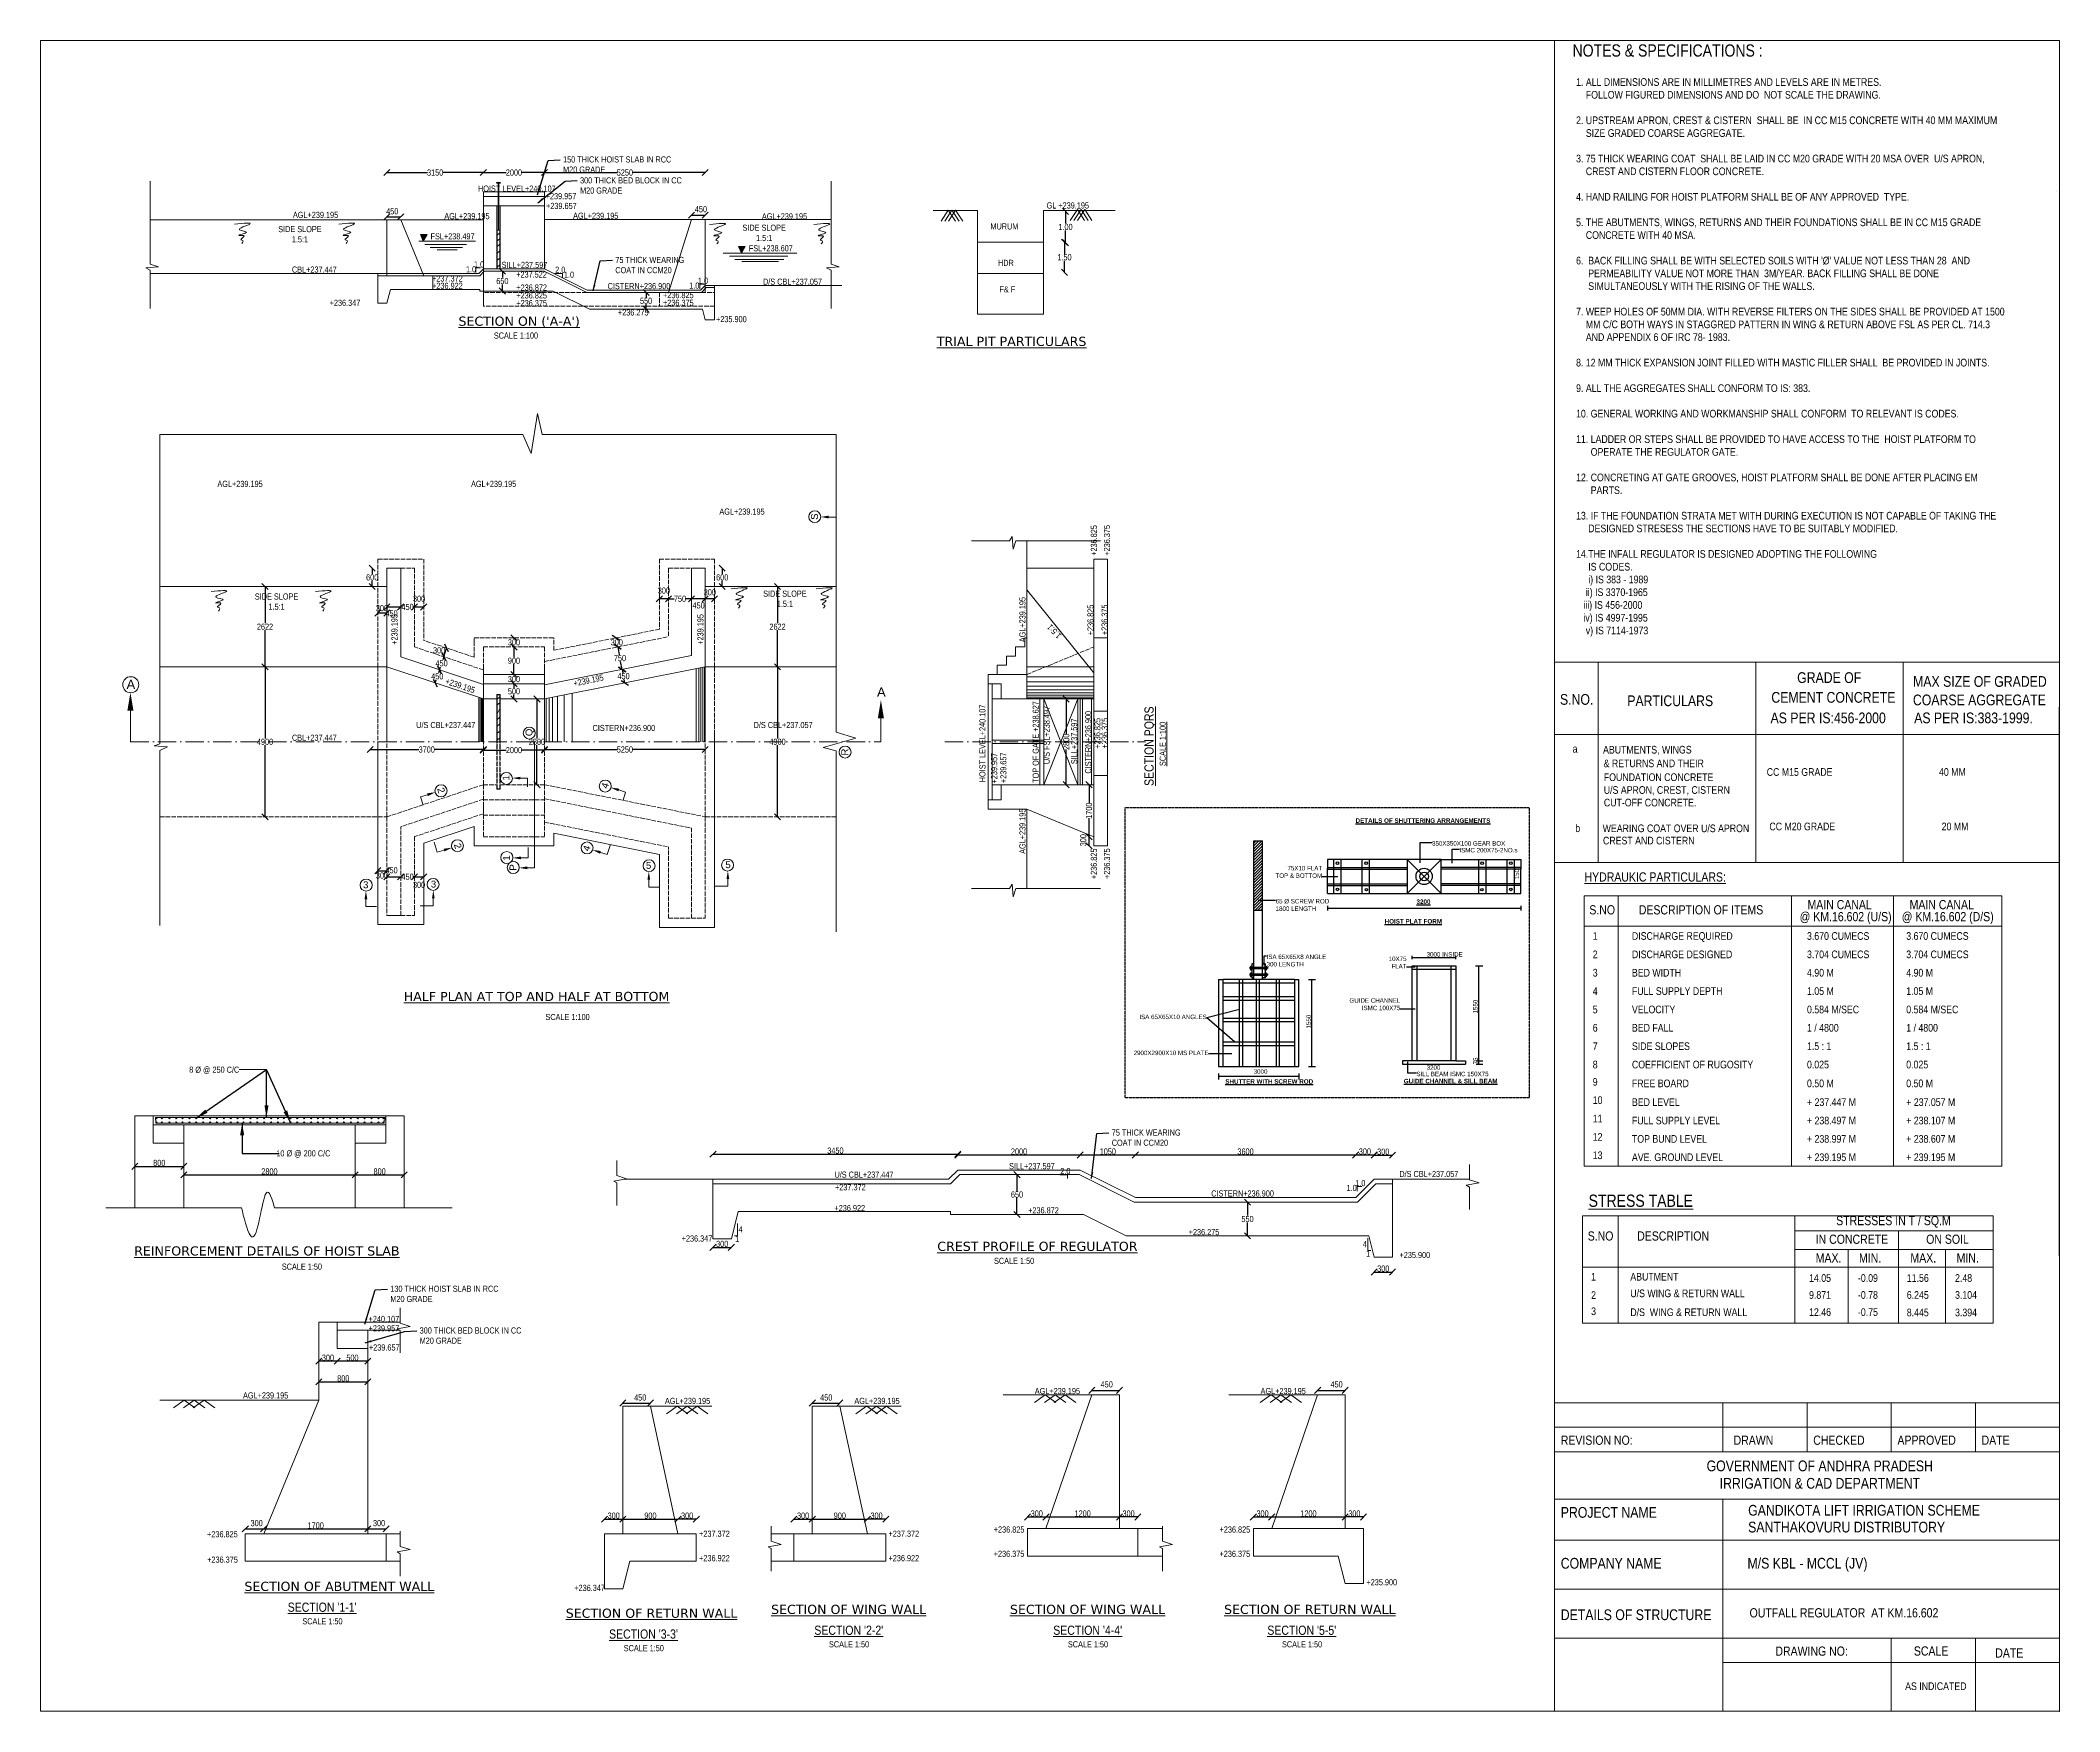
# Model space of a CAD drawing. Header units: inches. Extents: x 23061 to 455738, y -22027 to 396918.
# Drawn here: x 371041 to 437019, y 342312 to 396918 of the extents above; entities that cross this region are included whole.
import ezdxf

# ---------------------------------------------------------------- set-up
doc = ezdxf.new("R2010")
doc.units = ezdxf.units.IN
doc.header["$MEASUREMENT"] = 0
for name, pattern in [('ACAD_ISO02W100', [15, 12, -3]), ('ACAD_ISO10W100', [18, 12, -3, 0, -3]), ('DASHED', [0.75, 0.5, -0.25])]:
    doc.linetypes.add(name, pattern=pattern)
for name, color, linetype in [('BOR', 20, 'Continuous'), ('head wall', 4, 'Continuous'), ('Layer2', 7, 'Continuous'), ('MAIN', 7, 'Continuous'), ('main canal', 1, 'Continuous'), ('object', 3, 'Continuous'), ('PIER', 220, 'Continuous'), ('steel', 5, 'Continuous'), ('walls', 130, 'Continuous')]:
    doc.layers.add(name, color=color, linetype=linetype)
doc.styles.add('ARIAL NARROW', font='ARIALN.TTF')
doc.styles.add('VERDANA', font='verdana.ttf')
doc.dimstyles.new('sri', dxfattribs={"dimtxt": 800, "dimasz": 400, "dimexe": 0.18, "dimexo": 300, "dimgap": 0.09, "dimtad": 0, "dimtih": 1, "dimtoh": 1, "dimdec": 0, "dimzin": 0, "dimdsep": 46, "dimtxsty": 'Standard', "dimcen": 0.09, "dimadec": 0, "dimazin": 0, "dimtfac": 1, "dimtdec": 0, "dimtofl": 0, "dimtmove": 0, "dimatfit": 3, "dimfxl": 1, "dimtolj": 1, "dimtzin": 0, "dimarcsym": 0})
doc.dimstyles.get("Standard").update_dxf_attribs({"dimtxt": 0.18, "dimasz": 0.18, "dimexe": 0.18, "dimexo": 0.0625, "dimgap": 0.09, "dimtad": 0, "dimtih": 1, "dimtoh": 1, "dimdec": 4, "dimzin": 0, "dimdsep": 46, "dimtxsty": 'Standard', "dimcen": 0.09, "dimadec": 0, "dimazin": 0, "dimtfac": 1, "dimtdec": 4, "dimtofl": 0, "dimtmove": 0, "dimatfit": 3, "dimfxl": 1, "dimtolj": 1, "dimtzin": 0, "dimarcsym": 0})
doc.dimstyles.new('STANDARD$0', dxfattribs={"dimscale": 88.888889, "dimtxt": 0.02, "dimasz": 0.02, "dimexe": 0.05, "dimexo": 0.1, "dimgap": 0.002, "dimtad": 2, "dimdec": 0, "dimzin": 1, "dimdsep": 46, "dimtxsty": 'Standard', "dimblk": 'OBLIQUE', "dimcen": 0.09, "dimadec": 0, "dimazin": 0, "dimtfac": 1, "dimtdec": 4, "dimtofl": 0, "dimtmove": 0, "dimatfit": 3, "dimfxl": 1, "dimtolj": 1, "dimtzin": 1, "dimarcsym": 0})

msp = doc.modelspace()

# ---------------------------------------------------------------- texts
at = {"color": 0, "lineweight": 15, "style": 'ARIAL NARROW'}
msp.add_text('%%USCALE 1:100', height=200, rotation=90, dxfattribs=at).set_placement((407812.3, 373207.4))
at = {"color": 0}
for s, p in [('150', (419356, 369507.2)), ('1550', (418002.2, 365123.8)), ('1550', (412552.4, 364633.7)), ('75', (418010.1, 363459.3))]:
    msp.add_text(s, height=146.25, rotation=90, dxfattribs=at).set_placement(p)
for s, p in [('3000 INSIDE', (416336.9, 366981.2)), ('3000', (410686.8, 363152.6)), ('3200', (416336.9, 363287.4))]:
    msp.add_text(s, height=146.25, dxfattribs=at).set_placement(p)
at = {"color": 7, "lineweight": 15, "style": 'ARIAL NARROW'}
for s, height, p in [('%%USTRESS TABLE', 400, (421629.2, 358804.7)), ('       STRESSES IN T / SQ.M', 300, (429049.9, 358205.9)), ('S.NO', 300, (421599.8, 357703.1)), ('DESCRIPTION ', 300, (423216.4, 357703.1)), ('IN CONCRETE             ON SOIL', 300, (429049.9, 357597.3)), ('MAX.      MIN.          MAX.       MIN.', 300, (429049.9, 356984.1)), ('1', 250, (421711.9, 356396.4)), ('ABUTMENT', 250, (422992.2, 356396.4)), ('14.05', 250, (428832.6, 356353.9)), ('-0.09', 250, (430429.6, 356353.9)), ('11.56', 250, (432026.6, 356353.9)), ('2.48', 250, (433602.3, 356353.9)), ('2', 250, (421711.9, 355796.4)), ('U/S WING & RETURN WALL', 250, (422992.2, 355853.3)), ('9.871', 250, (428832.6, 355800.6)), ('-0.78', 250, (430429.6, 355800.6)), ('6.245', 250, (432026.6, 355800.6)), ('3.104', 250, (433602.3, 355800.6)), ('3', 250, (421711.9, 355268.6)), ('D/S  WING & RETURN WALL', 250, (422992.2, 355236.2)), ('12.46', 250, (428832.6, 355240.4)), ('-0.75', 250, (430429.6, 355240.4)), ('8.445', 250, (432026.6, 355229.5)), ('3.394', 250, (433602.3, 355229.5))]:
    msp.add_text(s, height=height, dxfattribs=at).set_placement(p)
at = {"color": 0, "char_height": 146.25, "attachment_point": 1}
for s, insert, width in [('{\\fArial|b1|i0|c0|p34;\\LDETAILS OF SHUTTERING ARRANGEMENTS}', (414015.2, 371497.7), 9690.382), ('{\\fArial|b1|i0|c0|p34;\\L3200}', (416007.3, 368850), 4607.422), ('{\\fArial|b1|i0|c0|p34;\\LHOIST PLAT FORM}', (414965.4, 368207.1), 4607.422), ('{\\fArial|b1|i0|c0|p34;\\LSHUTTER WITH SCREW ROD}', (409758.1, 362974), 4387.5), ('{\\fArial|b1|i0|c0|p34;\\LGUIDE CHANNEL & SILL BEAM}', (415590.1, 362987.8), 4607.422)]:
    msp.add_mtext(s, dxfattribs=dict(at, insert=insert, width=width))
at = {"color": 0, "char_height": 146.25}
for s, insert, attachment_point in [('\\A1;350X350X100 GEAR BOX', (416513.3, 370754), 1), ('\\A1;ISMC 200X75-2NO.s', (417408.8, 370531.2), 1), ('\\A1;75X10 FLAT\\PTOP & BOTTOM', (412923.2, 369551.1), 9), ('65 %%C SCREW ROD\\P1800 LENGTH', (411404, 368864.2), 1), ('ISA 65X65X8 ANGLE\\P300 LENGTH', (411107.4, 367048.6), 1), ('10X75\\P FLAT', (415679.8, 366593.3), 9), ('\\A1;GUIDE CHANNEL\\PISMC 100X75', (415475.6, 365228.8), 9), ('ISA 65X65X10 ANGLES', (409151.4, 364935.8), 9), ('2900X2900X10 MS PLATE', (409210.8, 363760.1), 9), ('\\A1;SILL BEAM ISMC 150X75', (416002.4, 363220.3), 1)]:
    msp.add_mtext(s, dxfattribs=dict(at, insert=insert, attachment_point=attachment_point))
at = {"layer": 'MAIN', "color": 7, "lineweight": 15, "insert": (421219.7, 395682.5), "char_height": 250, "width": 14184.213, "attachment_point": 1, "style": 'ARIAL NARROW'}
msp.add_mtext("1. ALL DIMENSIONS ARE IN MILLIMETRES AND LEVELS ARE IN METRES.\\P    FOLLOW FIGURED DIMENSIONS AND DO  NOT SCALE THE DRAWING.\\P\\P2. UPSTREAM APRON, CREST & CISTERN  SHALL BE  IN CC M15 CONCRETE WITH 40 MM MAXIMUM \\P    SIZE GRADED COARSE AGGREGATE.\\P\\P3. 75 THICK WEARING COAT  SHALL BE LAID IN CC M20 GRADE WITH 20 MSA OVER  U/S APRON, \\P    CREST AND CISTERN FLOOR CONCRETE.\\P\\P4. HAND RAILING FOR HOIST PLATFORM SHALL BE OF ANY APPROVED  TYPE.\\P\\P5. THE ABUTMENTS, WINGS, RETURNS AND THEIR FOUNDATIONS SHALL BE IN CC M15 GRADE \\P    CONCRETE WITH 40 MSA.\\P\\P6.  BACK FILLING SHALL BE WITH SELECTED SOILS WITH '%%C' VALUE NOT LESS THAN 28  AND             \\P     PERMEABILITY VALUE NOT MORE THAN  3M/YEAR. BACK FILLING SHALL BE DONE \\P     SIMULTANEOUSLY WITH THE RISING OF THE WALLS.\\P\\P7. WEEP HOLES OF 50MM DIA. WITH REVERSE FILTERS ON THE SIDES SHALL BE PROVIDED AT 1500 \\P    MM C/C BOTH WAYS IN STAGGRED PATTERN IN WING & RETURN ABOVE FSL AS PER CL. 714.3 \\P    AND APPENDIX 6 OF IRC 78- 1983.\\P\\P8. 12 MM THICK EXPANSION JOINT FILLED WITH MASTIC FILLER SHALL  BE PROVIDED IN JOINTS.\\P\\P9. ALL THE AGGREGATES SHALL CONFORM TO IS: 383.\\P\\P10. GENERAL WORKING AND WORKMANSHIP SHALL CONFORM  TO RELEVANT IS CODES.\\P\\P11. LADDER OR STEPS SHALL BE PROVIDED TO HAVE ACCESS TO THE  HOIST PLATFORM TO \\P      OPERATE THE REGULATOR GATE.\\P\\P12. CONCRETING AT GATE GROOVES, HOIST PLATFORM SHALL BE DONE AFTER PLACING EM \\P      PARTS. \\P\\P13. IF THE FOUNDATION STRATA MET WITH DURING EXECUTION IS NOT CAPABLE OF TAKING THE        \\P     DESIGNED STRESESS THE SECTIONS HAVE TO BE SUITABLY MODIFIED.\\P\\P14.THE INFALL REGULATOR IS DESIGNED ADOPTING THE FOLLOWING \\P     IS CODES. \\P     i) IS 383 - 1989\\P    ii) IS 3370-1965\\P   iii) IS 456-2000\\P   iv) IS 4997-1995\\P    v) IS 7114-1973 ", dxfattribs=at)
at = {"layer": 'main canal', "color": 7, "lineweight": 15, "style": 'ARIAL NARROW'}
for s, height, p in [('GL +239.195', 200, (403918.6, 391424.8)), ('MURUM', 200, (402083.4, 390739.7)), ('HDR', 200, (402331, 389547.7)), ('F& F', 200, (402378.3, 388683.4)), ('GRADE OF ', 350, (428443.3, 375921.6)), ('MAX SIZE OF GRADED ', 350, (432231.9, 375796.1)), ('S.NO.', 350, (420693, 375210.2)), ('PARTICULARS', 350, (422892, 375165.2)), ('CEMENT CONCRETE', 350, (427599.8, 375277.1)), ('COARSE AGGREGATE ', 350, (432226.8, 375192.5)), (' AS PER IS:456-2000', 350, (427462, 374605.7)), (' AS PER IS:383-1999.', 350, (432155.6, 374605.7)), ('a', 250, (421107.6, 373646.8)), ('ABUTMENTS, WINGS', 250, (422100.9, 373616.4)), ('& RETURNS AND THEIR', 250, (422118.7, 373169.8)), (' FOUNDATION CONCRETE ', 250, (422046.8, 372718.1)), ('CC M15 GRADE ', 250, (427449.7, 372888.5)), ('40 MM', 250, (433078.2, 372888.5)), ('CUT-OFF CONCRETE.', 250, (422128.1, 371889.3)), ('U/S APRON, CREST, CISTERN', 250, (422125.4, 372300)), ('b', 250, (421194.5, 371050)), ('WEARING COAT OVER U/S APRON', 250, (422088.6, 371047.5)), ('CREST AND CISTERN', 250, (422099.7, 370646.9)), ('CC M20 GRADE ', 250, (427536.6, 371108.2)), ('20 MM', 250, (433165.1, 371108.2)), ('%%UHYDRAUKIC PARTICULARS:', 300, (421496.1, 369433.7)), ('MAIN CANAL', 300, (428781.5, 368529.9)), ('MAIN CANAL', 300, (432117.8, 368529.9)), ('S.NO', 300, (421652.7, 368359.9)), ('DESCRIPTION OF ITEMS', 300, (423269.2, 368359.9)), ('@ KM.16.602 (U/S)', 300, (428525.8, 368137.7)), ('@ KM.16.602 (D/S)', 300, (431862.1, 368137.7)), ('1', 250, (421764.8, 367529.6)), ('DISCHARGE REQUIRED', 250, (423045, 367529.6)), ('3.670 CUMECS', 250, (428764.8, 367529.6)), ('3.670 CUMECS', 250, (432008.2, 367529.6)), ('2', 250, (421764.8, 366929.6)), ('DISCHARGE DESIGNED', 250, (423045, 366929.6)), ('3.704 CUMECS', 250, (428764.8, 366929.6)), ('3.704 CUMECS', 250, (432008.2, 366929.6)), ('3', 250, (421764.8, 366329.6)), ('BED WIDTH', 250, (423045, 366329.6)), ('4.90 M', 250, (428764.8, 366329.6)), ('4.90 M', 250, (432008.2, 366329.6)), ('4', 250, (421764.8, 365729.6)), ('FULL SUPPLY DEPTH', 250, (423045, 365729.6)), ('1.05 M', 250, (428764.8, 365729.6)), ('1.05 M', 250, (432008.2, 365729.6)), ('5', 250, (421764.8, 365129.6)), ('VELOCITY', 250, (423045, 365129.6)), ('0.584 M/SEC', 250, (428764.8, 365129.6)), ('0.584 M/SEC', 250, (432008.2, 365129.6)), ('6', 250, (421764.8, 364529.6)), ('BED FALL', 250, (423045, 364529.6)), ('1 / 4800', 250, (428764.8, 364529.6)), ('1 / 4800', 250, (432008.2, 364529.6)), ('8', 250, (421764.8, 363329.6)), ('7', 250, (421764.8, 363929.6)), ('SIDE SLOPES', 250, (423045, 363929.6)), ('COEFFICIENT OF RUGOSITY', 250, (423045, 363329.6)), ('0.025', 250, (428764.8, 363329.6)), ('1.5 : 1', 250, (428764.8, 363929.6)), ('0.025', 250, (432008.2, 363329.6)), ('1.5 : 1', 250, (432008.2, 363929.6)), ('8 %%C @ 250 C/C', 200, (375905.4, 363186.3)), ('9', 250, (421764.8, 362765.4)), ('FREE BOARD', 250, (423045, 362713.6)), ('0.50 M', 250, (428764.8, 362713.6)), ('0.50 M', 250, (432008.2, 362713.6)), ('10', 250, (421764.8, 362165.4)), ('BED LEVEL', 250, (423045, 362100.4)), ('+ 237.447 M', 250, (428764.8, 362100.4)), ('+ 237.057 M', 250, (432008.2, 362100.4)), ('11', 250, (421764.8, 361565.4)), ('FULL SUPPLY LEVEL', 250, (423045, 361500.4)), ('+ 238.497 M', 250, (428764.8, 361500.4)), ('+ 238.107 M', 250, (432008.2, 361500.4)), ('12', 250, (421764.8, 360965.4)), ('TOP BUND LEVEL', 250, (423045, 360900.4)), ('+ 238.997 M', 250, (428764.8, 360900.4)), ('+ 238.607 M', 250, (432008.2, 360900.4)), ('10 %%C @ 200 C/C', 200, (378751.2, 360452.5)), ('13', 250, (421764.8, 360365.4)), ('AVE. GROUND LEVEL', 250, (423045, 360300.4)), ('+ 239.195 M', 250, (428764.8, 360300.4)), ('+ 239.195 M', 250, (432008.2, 360300.4)), ('REVISION NO:', 300, (420719.8, 351030.5)), ('DRAWN', 300, (426366.9, 351030.5)), ('CHECKED', 300, (428969.8, 351030.5)), ('APPROVED', 300, (431719.8, 351030.5)), ('DATE', 300, (434469.8, 351030.5)), ('GOVERNMENT OF ANDHRA PRADESH', 350, (425484.7, 350166.1)), ('IRRIGATION & CAD DEPARTMENT', 350, (425912.4, 349596.3)), ('GANDIKOTA LIFT IRRIGATION SCHEME', 350, (426842.6, 348715.2)), ('PROJECT NAME', 350, (420719.4, 348646.6)), ('SANTHAKOVURU DISTRIBUTORY', 350, (426842.2, 348165.4)), ('COMPANY NAME', 350, (420719, 346983.5)), ('M/S KBL - MCCL (JV)', 350, (426820.5, 346985.1)), ('DETAILS OF STRUCTURE', 350, (420719.4, 345301.7)), ('OUTFALL REGULATOR  AT KM.16.602', 300, (426889.1, 345390.1)), ('DRAWING NO:', 300, (427732.7, 344138.2)), ('SCALE', 300, (432256.9, 344143.4)), ('DATE', 300, (434915.8, 344077.8)), ('AS INDICATED', 250, (431972.4, 343017.3))]:
    msp.add_text(s, height=height, dxfattribs=at).set_placement(p)
at = {"layer": 'main canal', "color": 7, "lineweight": 15}
for s, insert, char_height, width, attachment_point, style in [('HOIST LEVEL+240.107', (385340.5, 392175.1), 200, 3055.254, 1, 'ARIAL NARROW'), ('+239.957', (387553, 391928.8), 200, 3055.254, 1, 'ARIAL NARROW'), ('AGL+239.195', (379293.5, 391316.5), 200, 1933.217, 1, 'ARIAL NARROW'), ('AGL+239.195', (384239.8, 391275.9), 200, 1933.217, 1, 'ARIAL NARROW'), ('+239.657', (387564.1, 391608.1), 200, 3055.254, 1, 'ARIAL NARROW'), ('AGL+239.195', (388448.5, 391285.9), 200, 1933.217, 1, 'ARIAL NARROW'), ('AGL+239.195', (394616.3, 391268.9), 200, 1933.217, 1, 'ARIAL NARROW'), ('SIDE SLOPE\\P1.5:1', (379521.9, 390852.1), 200, 2125.56, 2, 'ARIAL NARROW'), ('FSL+238.497', (383790.4, 390615.9), 200, 1933.217, 1, 'ARIAL NARROW'), ('SIDE SLOPE\\P1.5:1', (394690, 390896.9), 200, 2125.56, 2, 'ARIAL NARROW'), ('FSL+238.607', (394188.9, 390225.9), 200, 1933.217, 1, 'ARIAL NARROW'), ('CBL+237.447', (379261.2, 389529.4), 200, 1933.217, 1, 'ARIAL NARROW'), ('1.0', (384948.4, 389539.1), 200, 1933.217, 1, 'ARIAL NARROW'), ('1.0', (385209.9, 389698.2), 200, 1933.217, 1, 'ARIAL NARROW'), ('SILL+237.597', (386113, 389681.8), 200, 1933.217, 1, 'ARIAL NARROW'), ('+237.522', (386589.1, 389370.3), 200, 1933.217, 1, 'ARIAL NARROW'), ('2.0', (387863.7, 389523.3), 200, 1933.217, 1, 'ARIAL NARROW'), ('1.0', (388150.2, 389361.8), 200, 1933.217, 1, 'ARIAL NARROW'), ('+237.372', (383839.6, 389239.2), 200, 1933.217, 1, 'ARIAL NARROW'), ('+236.922', (383839.6, 389000.1), 200, 1933.217, 1, 'ARIAL NARROW'), ('+236.872', (386593.3, 388942), 200, 1933.217, 1, 'ARIAL NARROW'), ('+236.825', (386593.3, 388686.2), 200, 1933.217, 1, 'ARIAL NARROW'), ('CISTERN+236.900', (389577.4, 388990), 200, 1689.217, 1, 'ARIAL NARROW'), ('+236.825', (391384.9, 388696), 200, 1933.217, 1, 'ARIAL NARROW'), ('1.0', (392241.3, 389006.1), 200, 1933.217, 1, 'ARIAL NARROW'), ('1.0', (392527.9, 389165.2), 200, 1933.217, 1, 'ARIAL NARROW'), ('D/S CBL+237.057', (394652.8, 389134.6), 200, 1933.217, 1, 'ARIAL NARROW'), ('+236.347', (380493.3, 388443.4), 200, 1933.217, 1, 'ARIAL NARROW'), ('+236.375', (386593.3, 388434.1), 200, 1933.217, 1, 'ARIAL NARROW'), ('+236.275', (389912.2, 388129.5), 200, 2033.217, 1, 'ARIAL NARROW'), ('+236.375', (391384.9, 388446.6), 200, 1933.217, 1, 'ARIAL NARROW'), ("{\\LSECTION ON ('A-A')}", (384701.8, 387893.9), 300, 13778.696, 1, 'VERDANA'), ('SCALE 1:100', (385858.8, 387373.7), 200, 3333.5, 1, 'ARIAL NARROW'), ('+235.900', (393118.2, 387911.1), 200, 1933.217, 1, 'ARIAL NARROW'), ('{\\LTRIAL PIT PARTICULARS}', (400331.3, 387233.5), 300, 13778.696, 1, 'VERDANA'), ('AGL+239.195', (376826.4, 382526.9), 200, 1933.217, 1, 'ARIAL NARROW'), ('AGL+239.195', (385112.4, 382526.9), 200, 1933.217, 1, 'ARIAL NARROW'), ('AGL+239.195', (393227.1, 381622.1), 200, 1933.217, 1, 'ARIAL NARROW'), ('SIDE SLOPE\\P1.5:1', (378757.8, 378847.4), 200, 2125.56, 2, 'ARIAL NARROW'), ('SIDE SLOPE\\P1.5:1', (395368.1, 378940.4), 200, 2125.56, 2, 'ARIAL NARROW'), ('{\\fArial|b0|i0|c0|p34;A}', (373858.4, 376029), 300, 488.047, 1, 'ARIAL NARROW'), ('{\\fArial|b0|i0|c0|p34;A}', (398379.8, 375778.9), 300, 488.047, 1, 'ARIAL NARROW'), ('CBL+237.447', (379261.2, 374233.1), 200, 1933.217, 1, 'ARIAL NARROW'), ('U/S CBL+237.447', (383322.2, 374648.1), 200, 1933.217, 1, 'ARIAL NARROW'), ('CISTERN+236.900', (389083.4, 374551.5), 200, 1933.217, 1, 'ARIAL NARROW'), ('D/S CBL+237.057', (394345.8, 374648.1), 200, 1933.217, 1, 'ARIAL NARROW'), ('{\\LHALF PLAN AT TOP AND HALF AT BOTTOM}', (382913, 365829.5), 300, 13778.696, 1, 'VERDANA'), ('SCALE 1:100', (387544.8, 365107.9), 200, 3333.5, 1, 'ARIAL NARROW'), ('U/S CBL+237.447', (396988.4, 359957.8), 200, 1933.217, 1, 'ARIAL NARROW'), ('SILL+237.597', (402692.7, 360234.2), 200, 1933.217, 1, 'ARIAL NARROW'), ('2.0', (404366.9, 360075.7), 200, 1933.217, 1, 'ARIAL NARROW'), ('1.0', (414005.6, 359681.4), 200, 1933.217, 1, 'ARIAL NARROW'), ('D/S CBL+237.057', (415444.7, 359978.9), 200, 1933.217, 1, 'ARIAL NARROW'), ('+237.372', (397006.1, 359545.5), 200, 1933.217, 1, 'ARIAL NARROW'), ('CISTERN+236.900', (409299.4, 359342.5), 200, 1933.217, 1, 'ARIAL NARROW'), ('1.0', (413719, 359522.2), 200, 1933.217, 1, 'ARIAL NARROW'), ('+236.922', (396987.7, 358865), 200, 1933.217, 1, 'ARIAL NARROW'), ('+236.872', (403316.4, 358790.8), 200, 1933.217, 1, 'ARIAL NARROW'), ('+236.347', (391996.4, 357870.8), 200, 1933.217, 1, 'ARIAL NARROW'), ('1', (393743.4, 357852.9), 200, 1933.217, 1, 'ARIAL NARROW'), ('4', (393852.3, 358167.9), 200, 1933.217, 1, 'ARIAL NARROW'), ('{\\LCREST PROFILE OF REGULATOR}', (400346.9, 357665.1), 300, 13778.696, 1, 'VERDANA'), ('+236.275', (408561.9, 358081.3), 200, 1933.217, 1, 'ARIAL NARROW'), ('4', (414382.6, 357687), 200, 1933.217, 3, 'ARIAL NARROW'), ('{\\LREINFORCEMENT DETAILS OF HOIST SLAB}', (374105.4, 357514.7), 300, 13778.696, 1, 'VERDANA'), ('SCALE 1:50', (378930.9, 356951.3), 200, 3333.5, 1, 'ARIAL NARROW'), ('SCALE 1:50', (402201.7, 357139.5), 200, 3333.5, 1, 'ARIAL NARROW'), ('1', (414491.5, 357372.1), 200, 1933.217, 3, 'ARIAL NARROW'), ('+235.900', (415451.3, 357331.4), 200, 1933.217, 1, 'ARIAL NARROW'), ('+240.107', (381765.7, 355242), 200, 3055.254, 1, 'ARIAL NARROW'), ('+239.957', (381765.7, 354935.5), 200, 3055.254, 1, 'ARIAL NARROW'), ('+239.657', (381776.8, 354310.5), 200, 3055.254, 1, 'ARIAL NARROW'), ('AGL+239.195', (377663.2, 352743.6), 200, 1933.217, 1, 'ARIAL NARROW'), ('AGL+239.195', (391449.2, 352563.9), 200, 1933.217, 1, 'ARIAL NARROW'), ('AGL+239.195', (397638.5, 352563.9), 200, 1933.217, 1, 'ARIAL NARROW'), ('AGL+239.195', (403533.4, 352886.4), 200, 1933.217, 1, 'ARIAL NARROW'), ('AGL+239.195', (410910.9, 352886.4), 200, 1933.217, 1, 'ARIAL NARROW'), ('+236.825', (402193.6, 348362.2), 200, 1933.217, 1, 'ARIAL NARROW'), ('+236.825', (409571.1, 348362.2), 200, 1933.217, 1, 'ARIAL NARROW'), ('+236.825', (376487.5, 348209.9), 200, 1933.217, 1, 'ARIAL NARROW'), ('+237.372', (392564.8, 348224.6), 200, 1933.217, 1, 'ARIAL NARROW'), ('+237.372', (398754.1, 348224.6), 200, 1933.217, 1, 'ARIAL NARROW'), ('+236.375', (376491.7, 347377.6), 200, 1933.217, 1, 'ARIAL NARROW'), ('+236.922', (392564.8, 347426.4), 200, 1933.217, 1, 'ARIAL NARROW'), ('+236.922', (398754.1, 347426.4), 200, 1933.217, 1, 'ARIAL NARROW'), ('+236.375', (402191.9, 347568.7), 200, 1933.217, 1, 'ARIAL NARROW'), ('+236.375', (409569.4, 347568.7), 200, 1933.217, 1, 'ARIAL NARROW'), ('{\\LSECTION OF ABUTMENT WALL}', (377707.8, 346554.6), 300, 13778.696, 1, 'VERDANA'), ('+236.347', (388487.2, 346454.4), 200, 1933.217, 1, 'ARIAL NARROW'), ('+235.900', (414369.9, 346638.8), 200, 1933.217, 1, 'ARIAL NARROW'), ("{\\LSECTION '1-1'}", (379122.2, 345873.5), 300, 13778.696, 1, 'ARIAL NARROW'), ('{\\LSECTION OF WING WALL}', (394915.1, 345802.5), 300, 13778.696, 1, 'VERDANA'), ('{\\LSECTION OF WING WALL}', (402721.9, 345802.5), 300, 13778.696, 1, 'VERDANA'), ('{\\LSECTION OF RETURN WALL}', (409716.9, 345802.5), 300, 13778.696, 1, 'VERDANA'), ('SCALE 1:50', (379601.7, 345363.4), 200, 3333.5, 1, 'ARIAL NARROW'), ('{\\LSECTION OF RETURN WALL}', (388208.2, 345677.2), 300, 13778.696, 1, 'VERDANA'), ("{\\LSECTION '2-2'}", (396329.5, 345121.3), 300, 13778.696, 1, 'ARIAL NARROW'), ("{\\LSECTION '4-4'}", (404136.3, 345121.3), 300, 13778.696, 1, 'ARIAL NARROW'), ("{\\LSECTION '5-5'}", (411131.3, 345121.3), 300, 13778.696, 1, 'ARIAL NARROW'), ("{\\LSECTION '3-3'}", (389622.6, 344996.1), 300, 13778.696, 1, 'ARIAL NARROW'), ('SCALE 1:50', (390102.1, 344486), 200, 3333.5, 1, 'ARIAL NARROW'), ('SCALE 1:50', (396808.9, 344611.3), 200, 3333.5, 1, 'ARIAL NARROW'), ('SCALE 1:50', (404615.8, 344611.3), 200, 3333.5, 1, 'ARIAL NARROW'), ('SCALE 1:50', (411610.8, 344611.3), 200, 3333.5, 1, 'ARIAL NARROW')]:
    msp.add_mtext(s, dxfattribs=dict(at, insert=insert, char_height=char_height, width=width, attachment_point=attachment_point, style=style))
at = {"layer": 'main canal', "color": 7, "lineweight": 15, "style": 'ARIAL NARROW'}
for s, insert, char_height, width, attachment_point, rotation in [('+236.825', (405364.2, 380078), 200, 1933.217, 1, 90), ('+236.375', (405792.5, 380082.1), 200, 1933.217, 1, 90), ('+239.195', (382510.2, 377170.6), 200, 1933.217, 1, 90), ('+239.195', (392507.3, 377170.6), 200, 1933.217, 1, 90), ('AGL+239.195', (403029.5, 377252.4), 200, 1933.217, 1, 90), ('+236.825', (405253.2, 377479.6), 200, 1933.217, 1, 90), ('+236.375', (405714.1, 377483.8), 200, 1933.217, 1, 90), ('1.5:1', (404095.3, 377536.5), 200, 2125.56, 2, 133.724484), ('+239.195', (388440.1, 376000.4), 200, 1933.217, 1, 11.92996), ('+239.195', (384315.7, 376087.7), 200, 1933.217, 1, 341.655268), ('HOIST LEVEL+240.107', (401721.4, 372677.8), 200, 3155.254, 1, 90), ('TOP OF GATE +238.627', (403462.6, 372656.9), 200, 2790.098, 1, 90), ('U/S FSL+238.497', (403821.4, 373269.6), 200, 2033.217, 1, 90), ('CISTERN+236.900', (405178.5, 372960.8), 200, 1933.217, 1, 90), ('{\\LSECTION PQRS}', (407117.2, 372557.1), 300, 13778.696, 1, 90), ('SILL+237.597', (404721.6, 373269.6), 200, 1933.217, 1, 90), ('+236.825', (405477.5, 373778), 200, 1933.217, 1, 90), ('+236.375', (405714.1, 373782.2), 200, 1933.217, 1, 90), ('+239.957', (402105.4, 372638.3), 200, 3055.254, 1, 90), ('+239.657', (402406.1, 372649.5), 200, 3055.254, 1, 90), ('AGL+239.195', (403029.5, 370339.1), 200, 1933.217, 1, 90), ('+236.825', (405364.2, 369511.9), 200, 1933.217, 1, 90), ('+236.375', (405792.5, 369516), 200, 1933.217, 1, 90)]:
    msp.add_mtext(s, dxfattribs=dict(at, insert=insert, char_height=char_height, width=width, attachment_point=attachment_point, rotation=rotation))
at = {"layer": 'walls', "color": 7, "lineweight": 15, "style": 'ARIAL NARROW'}
msp.add_text('NOTES & SPECIFICATIONS :', height=400, rotation=360, dxfattribs=at).set_placement((421104.3, 396387.7))
for s, insert, char_height, width, attachment_point in [('150 THICK HOIST SLAB IN RCC M20 GRADE', (388120.4, 393129.1), 200, 3494.868, 1), ('300 THICK BED BLOCK IN CC M20 GRADE', (388675.6, 392444.6), 200, 3450.868, 1), ('75 THICK WEARING \\PCOAT IN CCM20', (389827.8, 389845.1), 200, 3450.868, 1), ('{\\fArial|b0|i0|c0|p34;5}', (390828.2, 370072.6), 225, 366.035, 1), ('{\\fArial|b0|i0|c0|p34;5}', (393597.7, 370096.2), 225, 366.035, 3), ('{\\fArial|b0|i0|c0|p34;3}', (381584.6, 369439.8), 225, 366.035, 1), ('{\\fArial|b0|i0|c0|p34;3}', (383974.2, 369463.4), 225, 366.035, 3), ('75 THICK WEARING \\PCOAT IN CCM20', (406048.3, 361332.6), 200, 3494.868, 1), ('130 THICK HOIST SLAB IN RCC M20 GRADE', (382475.6, 356228.1), 200, 3494.868, 1), ('300 THICK BED BLOCK IN CC M20 GRADE', (383433.6, 354866), 200, 3494.868, 1)]:
    msp.add_mtext(s, dxfattribs=dict(at, insert=insert, char_height=char_height, width=width, attachment_point=attachment_point))
at = {"layer": 'walls', "color": 7, "lineweight": 15, "char_height": 225, "width": 366.035, "style": 'ARIAL NARROW'}
for s, insert, attachment_point, rotation in [('{\\fArial|b0|i0|c0|p34;S}', (396219.9, 381253.5), 1, 89.739059), ('{\\fArial|b0|i0|c0|p34;Q}', (386893.1, 374185.3), 1, 89.739059), ('{\\fArial|b0|i0|c0|p34;R}', (397210.5, 373775.9), 3, 90), ('{\\fArial|b0|i0|c0|p34;1}', (386144.8, 372908.7), 3, 89.739059), ('{\\fArial|b0|i0|c0|p34;2}', (384218.3, 372532.5), 1, 287.195763), ('{\\fArial|b0|i0|c0|p34;4}', (389410.2, 372686.8), 3, 72.804237), ('{\\fArial|b0|i0|c0|p34;2}', (384816.2, 370544.1), 3, 287.195763), ('{\\fArial|b0|i0|c0|p34;1}', (386159.3, 370115.6), 1, 89.739059), ('{\\fArial|b0|i0|c0|p34;4}', (388756.3, 370471), 1, 72.804237), ('{\\fArial|b0|i0|c0|p34;P}', (386369.1, 369790.7), 1, 89.739059)]:
    msp.add_mtext(s, dxfattribs=dict(at, insert=insert, attachment_point=attachment_point, rotation=rotation))

# ---------------------------------------------------------------- blocks, each defined once
blk = doc.blocks.new('_Oblique')
at = {"color": 0, "linetype": 'ByBlock', "lineweight": -2}
blk.add_line((-0.5, -0.5), (0.5, 0.5), dxfattribs=at)
blk = doc.blocks.new('*D4')
at = {"layer": 'Defpoints', "color": 0, "lineweight": 9, "transparency": 16777216}
for p in [(382365, 391005), (382815, 391153), (382815, 391005)]:
    blk.add_point(p, dxfattribs=at)
at = {"layer": 'main canal', "color": 0, "lineweight": -2, "transparency": 16777216}
blk.add_line((382365, 391153), (382815, 391153), dxfattribs=at)
at = {"layer": 'main canal', "color": 0, "lineweight": -2, "transparency": 16777216, "xscale": 200, "yscale": 200, "zscale": 200, "rotation": 180}
blk.add_blockref('_Oblique', (382365, 391153), dxfattribs=at)
at = {"layer": 'main canal', "color": 0, "lineweight": -2, "transparency": 16777216, "xscale": 200, "yscale": 200, "zscale": 200}
blk.add_blockref('_Oblique', (382815, 391153), dxfattribs=at)
at = {"layer": 'main canal', "color": 0, "lineweight": 15, "transparency": 16777216, "insert": (382538, 391333), "char_height": 200, "attachment_point": 5, "style": 'ARIAL NARROW'}
blk.add_mtext('\\A1;450', dxfattribs=at)
blk = doc.blocks.new('*D5')
at = {"layer": 'Defpoints', "color": 0, "lineweight": 9, "transparency": 16777216}
for p in [(385515, 392599), (385515, 392599), (382365, 391052)]:
    blk.add_point(p, dxfattribs=at)
at = {"layer": 'main canal', "color": 0, "lineweight": -2, "transparency": 16777216}
for p, q in [((382365, 392599), (383686, 392599)), ((385515, 392599), (384195, 392599))]:
    blk.add_line(p, q, dxfattribs=at)
at = {"layer": 'main canal', "color": 0, "lineweight": -2, "transparency": 16777216, "xscale": 200, "yscale": 200, "zscale": 200, "rotation": 180}
blk.add_blockref('_Oblique', (382365, 392599), dxfattribs=at)
at = {"layer": 'main canal', "color": 0, "lineweight": -2, "transparency": 16777216, "xscale": 200, "yscale": 200, "zscale": 200}
blk.add_blockref('_Oblique', (385515, 392599), dxfattribs=at)
at = {"layer": 'main canal', "color": 0, "lineweight": 15, "transparency": 16777216, "insert": (383940, 392599), "char_height": 200, "attachment_point": 5, "style": 'ARIAL NARROW'}
blk.add_mtext('\\A1;3150', dxfattribs=at)
blk = doc.blocks.new('*D6')
at = {"layer": 'Defpoints', "color": 0, "lineweight": 9, "transparency": 16777216}
for p in [(385515, 392599), (387515, 392599), (387515, 392599)]:
    blk.add_point(p, dxfattribs=at)
at = {"layer": 'main canal', "color": 0, "lineweight": -2, "transparency": 16777216}
for p, q in [((385515, 392599), (386260, 392599)), ((387515, 392599), (386771, 392599))]:
    blk.add_line(p, q, dxfattribs=at)
at = {"layer": 'main canal', "color": 0, "lineweight": -2, "transparency": 16777216, "xscale": 200, "yscale": 200, "zscale": 200, "rotation": 180}
blk.add_blockref('_Oblique', (385515, 392599), dxfattribs=at)
at = {"layer": 'main canal', "color": 0, "lineweight": -2, "transparency": 16777216, "xscale": 200, "yscale": 200, "zscale": 200}
blk.add_blockref('_Oblique', (387515, 392599), dxfattribs=at)
at = {"layer": 'main canal', "color": 0, "lineweight": 15, "transparency": 16777216, "insert": (386515, 392599), "char_height": 200, "attachment_point": 5, "style": 'ARIAL NARROW'}
blk.add_mtext('\\A1;2000', dxfattribs=at)
blk = doc.blocks.new('*D26')
at = {"layer": 'Defpoints', "color": 0, "lineweight": 9, "transparency": 16777216}
for p in [(392765, 392599), (387515, 391062), (392765, 391062)]:
    blk.add_point(p, dxfattribs=at)
at = {"layer": 'main canal', "color": 0, "lineweight": -2, "transparency": 16777216}
for p, q in [((387515, 392599), (389886, 392599)), ((392765, 392599), (390395, 392599))]:
    blk.add_line(p, q, dxfattribs=at)
at = {"layer": 'main canal', "color": 0, "lineweight": -2, "transparency": 16777216, "xscale": 200, "yscale": 200, "zscale": 200, "rotation": 180}
blk.add_blockref('_Oblique', (387515, 392599), dxfattribs=at)
at = {"layer": 'main canal', "color": 0, "lineweight": -2, "transparency": 16777216, "xscale": 200, "yscale": 200, "zscale": 200}
blk.add_blockref('_Oblique', (392765, 392599), dxfattribs=at)
at = {"layer": 'main canal', "color": 0, "lineweight": 15, "transparency": 16777216, "insert": (390140, 392599), "char_height": 200, "attachment_point": 5, "style": 'ARIAL NARROW'}
blk.add_mtext('\\A1;5250', dxfattribs=at)
blk = doc.blocks.new('*D27')
at = {"layer": 'Defpoints', "color": 0, "lineweight": 9, "transparency": 16777216}
for p in [(392315, 391062), (392765, 391208), (392765, 391062)]:
    blk.add_point(p, dxfattribs=at)
at = {"layer": 'main canal', "color": 0, "lineweight": -2, "transparency": 16777216}
blk.add_line((392315, 391208), (392765, 391208), dxfattribs=at)
at = {"layer": 'main canal', "color": 0, "lineweight": -2, "transparency": 16777216, "xscale": 200, "yscale": 200, "zscale": 200, "rotation": 180}
blk.add_blockref('_Oblique', (392315, 391208), dxfattribs=at)
at = {"layer": 'main canal', "color": 0, "lineweight": -2, "transparency": 16777216, "xscale": 200, "yscale": 200, "zscale": 200}
blk.add_blockref('_Oblique', (392765, 391208), dxfattribs=at)
at = {"layer": 'main canal', "color": 0, "lineweight": 15, "transparency": 16777216, "insert": (392625, 391402), "char_height": 200, "attachment_point": 5, "style": 'ARIAL NARROW'}
blk.add_mtext('\\A1;450', dxfattribs=at)
blk = doc.blocks.new('*D28')
at = {"layer": 'Defpoints', "color": 0, "lineweight": 9, "transparency": 16777216}
for p in [(390832, 388682), (390832, 388682), (390832, 388132)]:
    blk.add_point(p, dxfattribs=at)
at = {"layer": 'main canal', "color": 0, "lineweight": -2, "transparency": 16777216}
for p, q in [((390832, 388682), (390832, 388519)), ((390832, 388132), (390832, 388295))]:
    blk.add_line(p, q, dxfattribs=at)
at = {"layer": 'main canal', "color": 0, "lineweight": -2, "transparency": 16777216, "xscale": 200, "yscale": 200, "zscale": 200}
for p, rotation in [((390832, 388682), 90), ((390832, 388132), 270)]:
    blk.add_blockref('_Oblique', p, dxfattribs=dict(at, rotation=rotation))
at = {"layer": 'main canal', "color": 0, "lineweight": 15, "transparency": 16777216, "insert": (390832, 388407), "char_height": 200, "attachment_point": 5, "style": 'ARIAL NARROW'}
blk.add_mtext('\\A1;550', dxfattribs=at)
blk = doc.blocks.new('*D29')
at = {"layer": 'Defpoints', "color": 0, "lineweight": 9, "transparency": 16777216}
for p in [(386137, 389379), (386137, 389379), (386137, 388729)]:
    blk.add_point(p, dxfattribs=at)
at = {"layer": 'main canal', "color": 0, "lineweight": -2, "transparency": 16777216}
for p, q in [((386137, 389379), (386137, 389166)), ((386137, 388729), (386137, 388942))]:
    blk.add_line(p, q, dxfattribs=at)
at = {"layer": 'main canal', "color": 0, "lineweight": -2, "transparency": 16777216, "xscale": 200, "yscale": 200, "zscale": 200}
for p, rotation in [((386137, 389379), 90), ((386137, 388729), 270)]:
    blk.add_blockref('_Oblique', p, dxfattribs=dict(at, rotation=rotation))
at = {"layer": 'main canal', "color": 0, "lineweight": 15, "transparency": 16777216, "insert": (386137, 389054), "char_height": 200, "attachment_point": 5, "style": 'ARIAL NARROW'}
blk.add_mtext('\\A1;650', dxfattribs=at)
blk = doc.blocks.new('*D30')
at = {"layer": 'Defpoints', "color": 0, "lineweight": 9, "transparency": 16777216}
for p in [(382065, 378210), (382365, 378210), (382365, 378210)]:
    blk.add_point(p, dxfattribs=at)
at = {"layer": 'main canal', "color": 0, "lineweight": -2, "transparency": 16777216}
blk.add_line((382065, 378210), (382365, 378210), dxfattribs=at)
at = {"layer": 'main canal', "color": 0, "lineweight": -2, "transparency": 16777216, "xscale": 200, "yscale": 200, "zscale": 200, "rotation": 180}
blk.add_blockref('_Oblique', (382065, 378210), dxfattribs=at)
at = {"layer": 'main canal', "color": 0, "lineweight": -2, "transparency": 16777216, "xscale": 200, "yscale": 200, "zscale": 200}
blk.add_blockref('_Oblique', (382365, 378210), dxfattribs=at)
at = {"layer": 'main canal', "color": 0, "lineweight": 15, "transparency": 16777216, "insert": (382203, 378368), "char_height": 200, "attachment_point": 5, "style": 'ARIAL NARROW'}
blk.add_mtext('\\A1;300', dxfattribs=at)
blk = doc.blocks.new('*D31')
at = {"layer": 'Defpoints', "color": 0, "lineweight": 9, "transparency": 16777216}
for p in [(382365, 378406), (382815, 378406), (382815, 378270)]:
    blk.add_point(p, dxfattribs=at)
at = {"layer": 'main canal', "color": 0, "lineweight": -2, "transparency": 16777216}
blk.add_line((382365, 378406), (382815, 378406), dxfattribs=at)
at = {"layer": 'main canal', "color": 0, "lineweight": -2, "transparency": 16777216, "xscale": 200, "yscale": 200, "zscale": 200, "rotation": 180}
blk.add_blockref('_Oblique', (382365, 378406), dxfattribs=at)
at = {"layer": 'main canal', "color": 0, "lineweight": -2, "transparency": 16777216, "xscale": 200, "yscale": 200, "zscale": 200}
blk.add_blockref('_Oblique', (382815, 378406), dxfattribs=at)
at = {"layer": 'main canal', "color": 0, "lineweight": 15, "transparency": 16777216, "insert": (382515, 378196), "char_height": 200, "attachment_point": 5, "style": 'ARIAL NARROW'}
blk.add_mtext('\\A1;450', dxfattribs=at)
blk = doc.blocks.new('*D32')
at = {"layer": 'Defpoints', "color": 0, "lineweight": 9, "transparency": 16777216}
for p in [(382815, 378406), (383265, 378406), (383265, 378248)]:
    blk.add_point(p, dxfattribs=at)
at = {"layer": 'main canal', "color": 0, "lineweight": -2, "transparency": 16777216}
for p, q in [((382815, 378406), (382846, 378406)), ((383265, 378406), (383235, 378406))]:
    blk.add_line(p, q, dxfattribs=at)
at = {"layer": 'main canal', "color": 0, "lineweight": -2, "transparency": 16777216, "xscale": 200, "yscale": 200, "zscale": 200, "rotation": 180}
blk.add_blockref('_Oblique', (382815, 378406), dxfattribs=at)
at = {"layer": 'main canal', "color": 0, "lineweight": -2, "transparency": 16777216, "xscale": 200, "yscale": 200, "zscale": 200}
blk.add_blockref('_Oblique', (383265, 378406), dxfattribs=at)
at = {"layer": 'main canal', "color": 0, "lineweight": 15, "transparency": 16777216, "insert": (383040, 378406), "char_height": 200, "attachment_point": 5, "style": 'ARIAL NARROW'}
blk.add_mtext('\\A1;450', dxfattribs=at)
blk = doc.blocks.new('*D33')
at = {"layer": 'Defpoints', "color": 0, "lineweight": 9, "transparency": 16777216}
for p in [(383265, 378406), (383565, 378406), (383565, 378299)]:
    blk.add_point(p, dxfattribs=at)
at = {"layer": 'main canal', "color": 0, "lineweight": -2, "transparency": 16777216}
blk.add_line((383265, 378406), (383565, 378406), dxfattribs=at)
at = {"layer": 'main canal', "color": 0, "lineweight": -2, "transparency": 16777216, "xscale": 200, "yscale": 200, "zscale": 200, "rotation": 180}
blk.add_blockref('_Oblique', (383265, 378406), dxfattribs=at)
at = {"layer": 'main canal', "color": 0, "lineweight": -2, "transparency": 16777216, "xscale": 200, "yscale": 200, "zscale": 200}
blk.add_blockref('_Oblique', (383565, 378406), dxfattribs=at)
at = {"layer": 'main canal', "color": 0, "lineweight": 15, "transparency": 16777216, "insert": (383415, 378673), "char_height": 200, "attachment_point": 5, "style": 'ARIAL NARROW'}
blk.add_mtext('\\A1;300', dxfattribs=at)
blk = doc.blocks.new('*D7')
at = {"layer": 'Defpoints', "color": 0, "lineweight": 9, "transparency": 16777216}
for p in [(392765, 378673), (392765, 378673), (393065, 378673)]:
    blk.add_point(p, dxfattribs=at)
at = {"layer": 'main canal', "color": 0, "lineweight": -2, "transparency": 16777216}
blk.add_line((393065, 378673), (392765, 378673), dxfattribs=at)
at = {"layer": 'main canal', "color": 0, "lineweight": -2, "transparency": 16777216, "xscale": 200, "yscale": 200, "zscale": 200, "rotation": 180}
blk.add_blockref('_Oblique', (392765, 378673), dxfattribs=at)
at = {"layer": 'main canal', "color": 0, "lineweight": -2, "transparency": 16777216, "xscale": 200, "yscale": 200, "zscale": 200}
blk.add_blockref('_Oblique', (393065, 378673), dxfattribs=at)
at = {"layer": 'main canal', "color": 0, "lineweight": 15, "transparency": 16777216, "insert": (392915, 378883), "char_height": 200, "attachment_point": 5, "style": 'ARIAL NARROW'}
blk.add_mtext('\\A1;300', dxfattribs=at)
blk = doc.blocks.new('*D8')
at = {"layer": 'Defpoints', "color": 0, "lineweight": 9, "transparency": 16777216}
for p in [(392315, 378673), (392315, 378673), (392765, 378673)]:
    blk.add_point(p, dxfattribs=at)
at = {"layer": 'main canal', "color": 0, "lineweight": -2, "transparency": 16777216}
blk.add_line((392765, 378673), (392315, 378673), dxfattribs=at)
at = {"layer": 'main canal', "color": 0, "lineweight": -2, "transparency": 16777216, "xscale": 200, "yscale": 200, "zscale": 200, "rotation": 180}
blk.add_blockref('_Oblique', (392315, 378673), dxfattribs=at)
at = {"layer": 'main canal', "color": 0, "lineweight": -2, "transparency": 16777216, "xscale": 200, "yscale": 200, "zscale": 200}
blk.add_blockref('_Oblique', (392765, 378673), dxfattribs=at)
at = {"layer": 'main canal', "color": 0, "lineweight": 15, "transparency": 16777216, "insert": (392549, 378456), "char_height": 200, "attachment_point": 5, "style": 'ARIAL NARROW'}
blk.add_mtext('\\A1;450', dxfattribs=at)
blk = doc.blocks.new('*D9')
at = {"layer": 'Defpoints', "color": 0, "lineweight": 9, "transparency": 16777216}
for p in [(391565, 378673), (391565, 378673), (392315, 378673)]:
    blk.add_point(p, dxfattribs=at)
at = {"layer": 'main canal', "color": 0, "lineweight": -2, "transparency": 16777216}
for p, q in [((391565, 378673), (391750, 378673)), ((392315, 378673), (392131, 378673))]:
    blk.add_line(p, q, dxfattribs=at)
at = {"layer": 'main canal', "color": 0, "lineweight": -2, "transparency": 16777216, "xscale": 200, "yscale": 200, "zscale": 200, "rotation": 180}
blk.add_blockref('_Oblique', (391565, 378673), dxfattribs=at)
at = {"layer": 'main canal', "color": 0, "lineweight": -2, "transparency": 16777216, "xscale": 200, "yscale": 200, "zscale": 200}
blk.add_blockref('_Oblique', (392315, 378673), dxfattribs=at)
at = {"layer": 'main canal', "color": 0, "lineweight": 15, "transparency": 16777216, "insert": (391940, 378673), "char_height": 200, "attachment_point": 5, "style": 'ARIAL NARROW'}
blk.add_mtext('\\A1;750', dxfattribs=at)
blk = doc.blocks.new('*D10')
at = {"layer": 'Defpoints', "color": 0, "lineweight": 9, "transparency": 16777216}
for p in [(391265, 378673), (391265, 378673), (391565, 378673)]:
    blk.add_point(p, dxfattribs=at)
at = {"layer": 'main canal', "color": 0, "lineweight": -2, "transparency": 16777216}
blk.add_line((391565, 378673), (391265, 378673), dxfattribs=at)
at = {"layer": 'main canal', "color": 0, "lineweight": -2, "transparency": 16777216, "xscale": 200, "yscale": 200, "zscale": 200, "rotation": 180}
blk.add_blockref('_Oblique', (391265, 378673), dxfattribs=at)
at = {"layer": 'main canal', "color": 0, "lineweight": -2, "transparency": 16777216, "xscale": 200, "yscale": 200, "zscale": 200}
blk.add_blockref('_Oblique', (391565, 378673), dxfattribs=at)
at = {"layer": 'main canal', "color": 0, "lineweight": 15, "transparency": 16777216, "insert": (391415, 378940), "char_height": 200, "attachment_point": 5, "style": 'ARIAL NARROW'}
blk.add_mtext('\\A1;300', dxfattribs=at)
blk = doc.blocks.new('*D11')
at = {"layer": 'Defpoints', "color": 0, "lineweight": 9, "transparency": 16777216}
for p in [(386515, 375899), (387293, 375899), (386515, 375399)]:
    blk.add_point(p, dxfattribs=at)
at = {"layer": 'main canal', "color": 0, "lineweight": -2, "transparency": 16777216}
for p, q in [((386515, 375899), (386515, 375761)), ((386515, 375399), (386515, 375537))]:
    blk.add_line(p, q, dxfattribs=at)
at = {"layer": 'main canal', "color": 0, "lineweight": -2, "transparency": 16777216, "xscale": 200, "yscale": 200, "zscale": 200}
for p, rotation in [((386515, 375899), 90), ((386515, 375399), 270)]:
    blk.add_blockref('_Oblique', p, dxfattribs=dict(at, rotation=rotation))
at = {"layer": 'main canal', "color": 0, "lineweight": 15, "transparency": 16777216, "insert": (386515, 375649), "char_height": 200, "attachment_point": 5, "style": 'ARIAL NARROW'}
blk.add_mtext('\\A1;500', dxfattribs=at)
blk = doc.blocks.new('*D34')
at = {"layer": 'Defpoints', "color": 0, "lineweight": 9, "transparency": 16777216}
for p in [(386515, 376199), (386515, 376199), (386515, 375899)]:
    blk.add_point(p, dxfattribs=at)
at = {"layer": 'main canal', "color": 0, "lineweight": -2, "transparency": 16777216}
for p, q in [((386515, 376199), (386515, 376161)), ((386515, 375899), (386515, 375937))]:
    blk.add_line(p, q, dxfattribs=at)
at = {"layer": 'main canal', "color": 0, "lineweight": -2, "transparency": 16777216, "xscale": 200, "yscale": 200, "zscale": 200}
for p, rotation in [((386515, 376199), 90), ((386515, 375899), 270)]:
    blk.add_blockref('_Oblique', p, dxfattribs=dict(at, rotation=rotation))
at = {"layer": 'main canal', "color": 0, "lineweight": 15, "transparency": 16777216, "insert": (386515, 376049), "char_height": 200, "attachment_point": 5, "style": 'ARIAL NARROW'}
blk.add_mtext('\\A1;300', dxfattribs=at)
blk = doc.blocks.new('*D35')
at = {"layer": 'Defpoints', "color": 0, "lineweight": 9, "transparency": 16777216}
for p in [(386515, 377099), (386515, 377099), (386515, 376199)]:
    blk.add_point(p, dxfattribs=at)
at = {"layer": 'main canal', "color": 0, "lineweight": -2, "transparency": 16777216}
for p, q in [((386515, 377099), (386515, 376761)), ((386515, 376199), (386515, 376537))]:
    blk.add_line(p, q, dxfattribs=at)
at = {"layer": 'main canal', "color": 0, "lineweight": -2, "transparency": 16777216, "xscale": 200, "yscale": 200, "zscale": 200}
for p, rotation in [((386515, 377099), 90), ((386515, 376199), 270)]:
    blk.add_blockref('_Oblique', p, dxfattribs=dict(at, rotation=rotation))
at = {"layer": 'main canal', "color": 0, "lineweight": 15, "transparency": 16777216, "insert": (386515, 376649), "char_height": 200, "attachment_point": 5, "style": 'ARIAL NARROW'}
blk.add_mtext('\\A1;900', dxfattribs=at)
blk = doc.blocks.new('*D36')
at = {"layer": 'Defpoints', "color": 0, "lineweight": 9, "transparency": 16777216}
for p in [(386515, 377399), (386515, 377399), (386515, 377099)]:
    blk.add_point(p, dxfattribs=at)
at = {"layer": 'main canal', "color": 0, "lineweight": -2, "transparency": 16777216}
for p, q in [((386515, 377399), (386515, 377361)), ((386515, 377099), (386515, 377137))]:
    blk.add_line(p, q, dxfattribs=at)
at = {"layer": 'main canal', "color": 0, "lineweight": -2, "transparency": 16777216, "xscale": 200, "yscale": 200, "zscale": 200}
for p, rotation in [((386515, 377399), 90), ((386515, 377099), 270)]:
    blk.add_blockref('_Oblique', p, dxfattribs=dict(at, rotation=rotation))
at = {"layer": 'main canal', "color": 0, "lineweight": 15, "transparency": 16777216, "insert": (386515, 377249), "char_height": 200, "attachment_point": 5, "style": 'ARIAL NARROW'}
blk.add_mtext('\\A1;300', dxfattribs=at)
blk = doc.blocks.new('*D37')
at = {"layer": 'Defpoints', "color": 0, "lineweight": 9, "transparency": 16777216}
for p in [(392765, 379671), (393320, 379671), (392765, 379071)]:
    blk.add_point(p, dxfattribs=at)
at = {"layer": 'main canal', "color": 0, "lineweight": -2, "transparency": 16777216}
for p, q in [((393320, 379671), (393320, 379483)), ((393320, 379071), (393320, 379259))]:
    blk.add_line(p, q, dxfattribs=at)
at = {"layer": 'main canal', "color": 0, "lineweight": -2, "transparency": 16777216, "xscale": 200, "yscale": 200, "zscale": 200}
for p, rotation in [((393320, 379671), 90), ((393320, 379071), 270)]:
    blk.add_blockref('_Oblique', p, dxfattribs=dict(at, rotation=rotation))
at = {"layer": 'main canal', "color": 0, "lineweight": 15, "transparency": 16777216, "insert": (393320, 379371), "char_height": 200, "attachment_point": 5, "style": 'ARIAL NARROW'}
blk.add_mtext('\\A1;600', dxfattribs=at)
blk = doc.blocks.new('*D12')
at = {"layer": 'Defpoints', "color": 0, "lineweight": 9, "transparency": 16777216}
for p in [(381329, 379671), (381883, 379671), (381329, 379071)]:
    blk.add_point(p, dxfattribs=at)
at = {"layer": 'main canal', "color": 0, "lineweight": -2, "transparency": 16777216}
for p, q in [((381883, 379671), (381883, 379483)), ((381883, 379071), (381883, 379259))]:
    blk.add_line(p, q, dxfattribs=at)
at = {"layer": 'main canal', "color": 0, "lineweight": -2, "transparency": 16777216, "xscale": 200, "yscale": 200, "zscale": 200}
for p, rotation in [((381883, 379671), 90), ((381883, 379071), 270)]:
    blk.add_blockref('_Oblique', p, dxfattribs=dict(at, rotation=rotation))
at = {"layer": 'main canal', "color": 0, "lineweight": 15, "transparency": 16777216, "insert": (381883, 379371), "char_height": 200, "attachment_point": 5, "style": 'ARIAL NARROW'}
blk.add_mtext('\\A1;600', dxfattribs=at)
blk = doc.blocks.new('*D38')
at = {"layer": 'Defpoints', "color": 0, "lineweight": 9, "transparency": 16777216}
for p in [(393065, 376449), (395127, 376449), (393065, 371549)]:
    blk.add_point(p, dxfattribs=at)
at = {"layer": 'main canal', "color": 0, "lineweight": -2, "transparency": 16777216}
for p, q in [((395127, 376449), (395127, 374111)), ((395127, 371549), (395127, 373887))]:
    blk.add_line(p, q, dxfattribs=at)
at = {"layer": 'main canal', "color": 0, "lineweight": -2, "transparency": 16777216, "xscale": 200, "yscale": 200, "zscale": 200}
for p, rotation in [((395127, 376449), 90), ((395127, 371549), 270)]:
    blk.add_blockref('_Oblique', p, dxfattribs=dict(at, rotation=rotation))
at = {"layer": 'main canal', "color": 0, "lineweight": 15, "transparency": 16777216, "insert": (395127, 373999), "char_height": 200, "attachment_point": 5, "style": 'ARIAL NARROW'}
blk.add_mtext('\\A1;4900', dxfattribs=at)
blk = doc.blocks.new('*D13')
at = {"layer": 'Defpoints', "color": 0, "lineweight": 9, "transparency": 16777216}
for p in [(395127, 379071), (395127, 376449), (395127, 376449)]:
    blk.add_point(p, dxfattribs=at)
at = {"layer": 'main canal', "color": 0, "lineweight": -2, "transparency": 16777216}
for p, q in [((395127, 379071), (395127, 377872)), ((395127, 376449), (395127, 377648))]:
    blk.add_line(p, q, dxfattribs=at)
at = {"layer": 'main canal', "color": 0, "lineweight": -2, "transparency": 16777216, "xscale": 200, "yscale": 200, "zscale": 200}
for p, rotation in [((395127, 379071), 90), ((395127, 376449), 270)]:
    blk.add_blockref('_Oblique', p, dxfattribs=dict(at, rotation=rotation))
at = {"layer": 'main canal', "color": 0, "lineweight": 15, "transparency": 16777216, "insert": (395127, 377760), "char_height": 200, "attachment_point": 5, "style": 'ARIAL NARROW'}
blk.add_mtext('\\A1;2622', dxfattribs=at)
blk = doc.blocks.new('*D39')
at = {"layer": 'Defpoints', "color": 0, "lineweight": 9, "transparency": 16777216}
for p in [(378381, 379071), (378381, 376449), (378656, 376449)]:
    blk.add_point(p, dxfattribs=at)
at = {"layer": 'main canal', "color": 0, "lineweight": -2, "transparency": 16777216}
for p, q in [((378381, 379071), (378381, 377872)), ((378381, 376449), (378381, 377648))]:
    blk.add_line(p, q, dxfattribs=at)
at = {"layer": 'main canal', "color": 0, "lineweight": -2, "transparency": 16777216, "xscale": 200, "yscale": 200, "zscale": 200}
for p, rotation in [((378381, 379071), 90), ((378381, 376449), 270)]:
    blk.add_blockref('_Oblique', p, dxfattribs=dict(at, rotation=rotation))
at = {"layer": 'main canal', "color": 0, "lineweight": 15, "transparency": 16777216, "insert": (378381, 377760), "char_height": 200, "attachment_point": 5, "style": 'ARIAL NARROW'}
blk.add_mtext('\\A1;2622', dxfattribs=at)
blk = doc.blocks.new('*D40')
at = {"layer": 'Defpoints', "color": 0, "lineweight": 9, "transparency": 16777216}
for p in [(378381, 376449), (378381, 371549), (378381, 371549)]:
    blk.add_point(p, dxfattribs=at)
at = {"layer": 'main canal', "color": 0, "lineweight": -2, "transparency": 16777216}
for p, q in [((378381, 376449), (378381, 374111)), ((378381, 371549), (378381, 373887))]:
    blk.add_line(p, q, dxfattribs=at)
at = {"layer": 'main canal', "color": 0, "lineweight": -2, "transparency": 16777216, "xscale": 200, "yscale": 200, "zscale": 200}
for p, rotation in [((378381, 376449), 90), ((378381, 371549), 270)]:
    blk.add_blockref('_Oblique', p, dxfattribs=dict(at, rotation=rotation))
at = {"layer": 'main canal', "color": 0, "lineweight": 15, "transparency": 16777216, "insert": (378381, 373999), "char_height": 200, "attachment_point": 5, "style": 'ARIAL NARROW'}
blk.add_mtext('\\A1;4900', dxfattribs=at)
blk = doc.blocks.new('*D41')
at = {"layer": 'Defpoints', "color": 0, "lineweight": 9, "transparency": 16777216}
for p in [(392765, 374349), (387515, 373999), (392765, 373747)]:
    blk.add_point(p, dxfattribs=at)
at = {"layer": 'main canal', "color": 0, "lineweight": -2, "transparency": 16777216}
for p, q in [((387515, 373747), (389886, 373747)), ((392765, 373747), (390395, 373747))]:
    blk.add_line(p, q, dxfattribs=at)
at = {"layer": 'main canal', "color": 0, "lineweight": -2, "transparency": 16777216, "xscale": 200, "yscale": 200, "zscale": 200, "rotation": 180}
blk.add_blockref('_Oblique', (387515, 373747), dxfattribs=at)
at = {"layer": 'main canal', "color": 0, "lineweight": -2, "transparency": 16777216, "xscale": 200, "yscale": 200, "zscale": 200}
blk.add_blockref('_Oblique', (392765, 373747), dxfattribs=at)
at = {"layer": 'main canal', "color": 0, "lineweight": 15, "transparency": 16777216, "insert": (390140, 373747), "char_height": 200, "attachment_point": 5, "style": 'ARIAL NARROW'}
blk.add_mtext('\\A1;5250', dxfattribs=at)
blk = doc.blocks.new('*D42')
at = {"layer": 'Defpoints', "color": 0, "lineweight": 9, "transparency": 16777216}
for p in [(385515, 373728), (385515, 373728), (387515, 373747)]:
    blk.add_point(p, dxfattribs=at)
at = {"layer": 'main canal', "color": 0, "lineweight": -2, "transparency": 16777216}
for p, q in [((385515, 373728), (386260, 373728)), ((387515, 373728), (386771, 373728))]:
    blk.add_line(p, q, dxfattribs=at)
at = {"layer": 'main canal', "color": 0, "lineweight": -2, "transparency": 16777216, "xscale": 200, "yscale": 200, "zscale": 200, "rotation": 180}
blk.add_blockref('_Oblique', (385515, 373728), dxfattribs=at)
at = {"layer": 'main canal', "color": 0, "lineweight": -2, "transparency": 16777216, "xscale": 200, "yscale": 200, "zscale": 200}
blk.add_blockref('_Oblique', (387515, 373728), dxfattribs=at)
at = {"layer": 'main canal', "color": 0, "lineweight": 15, "transparency": 16777216, "insert": (386515, 373728), "char_height": 200, "attachment_point": 5, "style": 'ARIAL NARROW'}
blk.add_mtext('\\A1;2000', dxfattribs=at)
blk = doc.blocks.new('*D43')
at = {"layer": 'Defpoints', "color": 0, "lineweight": 9, "transparency": 16777216}
for p in [(381815, 373747), (381815, 373739), (385515, 373747)]:
    blk.add_point(p, dxfattribs=at)
at = {"layer": 'main canal', "color": 0, "lineweight": -2, "transparency": 16777216}
for p, q in [((381815, 373747), (383411, 373747)), ((385515, 373747), (383920, 373747))]:
    blk.add_line(p, q, dxfattribs=at)
at = {"layer": 'main canal', "color": 0, "lineweight": -2, "transparency": 16777216, "xscale": 200, "yscale": 200, "zscale": 200, "rotation": 180}
blk.add_blockref('_Oblique', (381815, 373747), dxfattribs=at)
at = {"layer": 'main canal', "color": 0, "lineweight": -2, "transparency": 16777216, "xscale": 200, "yscale": 200, "zscale": 200}
blk.add_blockref('_Oblique', (385515, 373747), dxfattribs=at)
at = {"layer": 'main canal', "color": 0, "lineweight": 15, "transparency": 16777216, "insert": (383665, 373747), "char_height": 200, "attachment_point": 5, "style": 'ARIAL NARROW'}
blk.add_mtext('\\A1;3700', dxfattribs=at)
blk = doc.blocks.new('*D44')
at = {"layer": 'Defpoints', "color": 0, "lineweight": 9, "transparency": 16777216}
for p in [(387267, 375399), (387515, 375399), (387515, 372599)]:
    blk.add_point(p, dxfattribs=at)
at = {"layer": 'main canal', "color": 0, "lineweight": -2, "transparency": 16777216}
for p, q in [((387267, 375399), (387267, 374111)), ((387267, 372599), (387267, 373887))]:
    blk.add_line(p, q, dxfattribs=at)
at = {"layer": 'main canal', "color": 0, "lineweight": -2, "transparency": 16777216, "xscale": 200, "yscale": 200, "zscale": 200}
for p, rotation in [((387267, 375399), 90), ((387267, 372599), 270)]:
    blk.add_blockref('_Oblique', p, dxfattribs=dict(at, rotation=rotation))
at = {"layer": 'main canal', "color": 0, "lineweight": 15, "transparency": 16777216, "insert": (387267, 373999), "char_height": 200, "attachment_point": 5, "style": 'ARIAL NARROW'}
blk.add_mtext('\\A1;2800', dxfattribs=at)
blk = doc.blocks.new('*D45')
at = {"layer": 'Defpoints', "color": 0, "lineweight": 9, "transparency": 16777216}
for p in [(405305, 372599), (405463, 372599), (405463, 370899)]:
    blk.add_point(p, dxfattribs=at)
at = {"layer": 'main canal', "color": 0, "lineweight": -2, "transparency": 16777216}
for p, q in [((405305, 372599), (405305, 371996)), ((405305, 370899), (405305, 371502))]:
    blk.add_line(p, q, dxfattribs=at)
at = {"layer": 'main canal', "color": 0, "lineweight": -2, "transparency": 16777216, "xscale": 200, "yscale": 200, "zscale": 200}
for p, rotation in [((405305, 372599), 90), ((405305, 370899), 270)]:
    blk.add_blockref('_Oblique', p, dxfattribs=dict(at, rotation=rotation))
at = {"layer": 'main canal', "color": 0, "lineweight": 15, "transparency": 16777216, "insert": (405305, 371749), "char_height": 200, "attachment_point": 5, "rotation": 90, "style": 'ARIAL NARROW'}
blk.add_mtext('\\A1;1700', dxfattribs=at)
blk = doc.blocks.new('*D46')
at = {"layer": 'Defpoints', "color": 0, "lineweight": 9, "transparency": 16777216}
for p in [(405305, 370899), (405463, 370899), (405463, 370599)]:
    blk.add_point(p, dxfattribs=at)
at = {"layer": 'main canal', "color": 0, "lineweight": -2, "transparency": 16777216}
blk.add_line((405305, 370599), (405305, 370899), dxfattribs=at)
at = {"layer": 'main canal', "color": 0, "lineweight": -2, "transparency": 16777216, "xscale": 200, "yscale": 200, "zscale": 200}
for p, rotation in [((405305, 370899), 90), ((405305, 370599), 270)]:
    blk.add_blockref('_Oblique', p, dxfattribs=dict(at, rotation=rotation))
at = {"layer": 'main canal', "color": 0, "lineweight": 15, "transparency": 16777216, "insert": (405116, 370784), "char_height": 200, "attachment_point": 5, "rotation": 90, "style": 'ARIAL NARROW'}
blk.add_mtext('\\A1;300', dxfattribs=at)
blk = doc.blocks.new('*D14')
at = {"layer": 'Defpoints', "color": 0, "lineweight": 9, "transparency": 16777216}
for p in [(404562, 375399), (404562, 375399), (404562, 372599)]:
    blk.add_point(p, dxfattribs=at)
at = {"layer": 'main canal', "color": 0, "lineweight": -2, "transparency": 16777216}
for p, q in [((404562, 375399), (404562, 374255)), ((404562, 372599), (404562, 373743))]:
    blk.add_line(p, q, dxfattribs=at)
at = {"layer": 'main canal', "color": 0, "lineweight": -2, "transparency": 16777216, "xscale": 200, "yscale": 200, "zscale": 200}
for p, rotation in [((404562, 375399), 90), ((404562, 372599), 270)]:
    blk.add_blockref('_Oblique', p, dxfattribs=dict(at, rotation=rotation))
at = {"layer": 'main canal', "color": 0, "lineweight": 15, "transparency": 16777216, "insert": (404562, 373999), "char_height": 200, "attachment_point": 5, "rotation": 90, "style": 'ARIAL NARROW'}
blk.add_mtext('\\A1;2800', dxfattribs=at)
blk = doc.blocks.new('*D47')
at = {"layer": 'Defpoints', "color": 0, "lineweight": 9, "transparency": 16777216}
for p in [(378338, 348123), (381738, 348281), (381738, 348123)]:
    blk.add_point(p, dxfattribs=at)
at = {"layer": 'main canal', "color": 0, "lineweight": -2, "transparency": 16777216}
blk.add_line((378338, 348281), (381738, 348281), dxfattribs=at)
at = {"layer": 'main canal', "color": 0, "lineweight": -2, "transparency": 16777216, "xscale": 200, "yscale": 200, "zscale": 200, "rotation": 180}
blk.add_blockref('_Oblique', (378338, 348281), dxfattribs=at)
at = {"layer": 'main canal', "color": 0, "lineweight": -2, "transparency": 16777216, "xscale": 200, "yscale": 200, "zscale": 200}
blk.add_blockref('_Oblique', (381738, 348281), dxfattribs=at)
at = {"layer": 'main canal', "color": 0, "lineweight": 15, "transparency": 16777216, "insert": (380038, 348393), "char_height": 200, "attachment_point": 5, "style": 'ARIAL NARROW'}
blk.add_mtext('\\A1;1700', dxfattribs=at)
blk = doc.blocks.new('*D48')
at = {"layer": 'Defpoints', "color": 0, "lineweight": 9, "transparency": 16777216}
for p in [(377738, 348123), (378338, 348281), (378338, 348123)]:
    blk.add_point(p, dxfattribs=at)
at = {"layer": 'main canal', "color": 0, "lineweight": -2, "transparency": 16777216}
blk.add_line((377738, 348281), (378338, 348281), dxfattribs=at)
at = {"layer": 'main canal', "color": 0, "lineweight": -2, "transparency": 16777216, "xscale": 200, "yscale": 200, "zscale": 200, "rotation": 180}
blk.add_blockref('_Oblique', (377738, 348281), dxfattribs=at)
at = {"layer": 'main canal', "color": 0, "lineweight": -2, "transparency": 16777216, "xscale": 200, "yscale": 200, "zscale": 200}
blk.add_blockref('_Oblique', (378338, 348281), dxfattribs=at)
at = {"layer": 'main canal', "color": 0, "lineweight": 15, "transparency": 16777216, "insert": (378108, 348470), "char_height": 200, "attachment_point": 5, "style": 'ARIAL NARROW'}
blk.add_mtext('\\A1;300', dxfattribs=at)
blk = doc.blocks.new('*D15')
at = {"layer": 'Defpoints', "color": 0, "lineweight": 9, "transparency": 16777216}
for p in [(380138, 353087), (381738, 353087), (381738, 353087)]:
    blk.add_point(p, dxfattribs=at)
at = {"layer": 'main canal', "color": 0, "lineweight": -2, "transparency": 16777216}
blk.add_line((380138, 353087), (381738, 353087), dxfattribs=at)
at = {"layer": 'main canal', "color": 0, "lineweight": -2, "transparency": 16777216, "xscale": 200, "yscale": 200, "zscale": 200, "rotation": 180}
blk.add_blockref('_Oblique', (380138, 353087), dxfattribs=at)
at = {"layer": 'main canal', "color": 0, "lineweight": -2, "transparency": 16777216, "xscale": 200, "yscale": 200, "zscale": 200}
blk.add_blockref('_Oblique', (381738, 353087), dxfattribs=at)
at = {"layer": 'main canal', "color": 0, "lineweight": 15, "transparency": 16777216, "insert": (380938, 353199), "char_height": 200, "attachment_point": 5, "style": 'ARIAL NARROW'}
blk.add_mtext('\\A1;800', dxfattribs=at)
blk = doc.blocks.new('*D49')
at = {"layer": 'Defpoints', "color": 0, "lineweight": 9, "transparency": 16777216}
for p in [(380138, 354173), (380138, 353763), (380738, 354173)]:
    blk.add_point(p, dxfattribs=at)
at = {"layer": 'main canal', "color": 0, "lineweight": -2, "transparency": 16777216}
blk.add_line((380738, 353763), (380138, 353763), dxfattribs=at)
at = {"layer": 'main canal', "color": 0, "lineweight": -2, "transparency": 16777216, "xscale": 200, "yscale": 200, "zscale": 200, "rotation": 180}
blk.add_blockref('_Oblique', (380138, 353763), dxfattribs=at)
at = {"layer": 'main canal', "color": 0, "lineweight": -2, "transparency": 16777216, "xscale": 200, "yscale": 200, "zscale": 200}
blk.add_blockref('_Oblique', (380738, 353763), dxfattribs=at)
at = {"layer": 'main canal', "color": 0, "lineweight": 15, "transparency": 16777216, "insert": (380438, 353875), "char_height": 200, "attachment_point": 5, "style": 'ARIAL NARROW'}
blk.add_mtext('\\A1;300', dxfattribs=at)
blk = doc.blocks.new('*D50')
at = {"layer": 'Defpoints', "color": 0, "lineweight": 9, "transparency": 16777216}
for p in [(380738, 354173), (380738, 353763), (381738, 354173)]:
    blk.add_point(p, dxfattribs=at)
at = {"layer": 'main canal', "color": 0, "lineweight": -2, "transparency": 16777216}
blk.add_line((381738, 353763), (380738, 353763), dxfattribs=at)
at = {"layer": 'main canal', "color": 0, "lineweight": -2, "transparency": 16777216, "xscale": 200, "yscale": 200, "zscale": 200, "rotation": 180}
blk.add_blockref('_Oblique', (380738, 353763), dxfattribs=at)
at = {"layer": 'main canal', "color": 0, "lineweight": -2, "transparency": 16777216, "xscale": 200, "yscale": 200, "zscale": 200}
blk.add_blockref('_Oblique', (381738, 353763), dxfattribs=at)
at = {"layer": 'main canal', "color": 0, "lineweight": 15, "transparency": 16777216, "insert": (381238, 353875), "char_height": 200, "attachment_point": 5, "style": 'ARIAL NARROW'}
blk.add_mtext('\\A1;500', dxfattribs=at)
blk = doc.blocks.new('*D16')
at = {"layer": 'Defpoints', "color": 0, "lineweight": 9, "transparency": 16777216}
for p in [(381738, 348123), (382338, 348281), (382338, 348123)]:
    blk.add_point(p, dxfattribs=at)
at = {"layer": 'main canal', "color": 0, "lineweight": -2, "transparency": 16777216}
blk.add_line((381738, 348281), (382338, 348281), dxfattribs=at)
at = {"layer": 'main canal', "color": 0, "lineweight": -2, "transparency": 16777216, "xscale": 200, "yscale": 200, "zscale": 200, "rotation": 180}
blk.add_blockref('_Oblique', (381738, 348281), dxfattribs=at)
at = {"layer": 'main canal', "color": 0, "lineweight": -2, "transparency": 16777216, "xscale": 200, "yscale": 200, "zscale": 200}
blk.add_blockref('_Oblique', (382338, 348281), dxfattribs=at)
at = {"layer": 'main canal', "color": 0, "lineweight": 15, "transparency": 16777216, "insert": (382108, 348470), "char_height": 200, "attachment_point": 5, "style": 'ARIAL NARROW'}
blk.add_mtext('\\A1;300', dxfattribs=at)
blk = doc.blocks.new('*D17')
at = {"layer": 'Defpoints', "color": 0, "lineweight": 9, "transparency": 16777216}
for p in [(390974, 352394), (390074, 352246), (390974, 352293)]:
    blk.add_point(p, dxfattribs=at)
at = {"layer": 'main canal', "color": 0, "lineweight": -2, "transparency": 16777216}
blk.add_line((390074, 352394), (390974, 352394), dxfattribs=at)
at = {"layer": 'main canal', "color": 0, "lineweight": -2, "transparency": 16777216, "xscale": 200, "yscale": 200, "zscale": 200, "rotation": 180}
blk.add_blockref('_Oblique', (390074, 352394), dxfattribs=at)
at = {"layer": 'main canal', "color": 0, "lineweight": -2, "transparency": 16777216, "xscale": 200, "yscale": 200, "zscale": 200}
blk.add_blockref('_Oblique', (390974, 352394), dxfattribs=at)
at = {"layer": 'main canal', "color": 0, "lineweight": 15, "transparency": 16777216, "insert": (390641, 352573), "char_height": 200, "attachment_point": 5, "style": 'ARIAL NARROW'}
blk.add_mtext('\\A1;450', dxfattribs=at)
blk = doc.blocks.new('*D51')
at = {"layer": 'Defpoints', "color": 0, "lineweight": 9, "transparency": 16777216}
for p in [(391874, 348602), (390074, 348123), (391874, 348123)]:
    blk.add_point(p, dxfattribs=at)
at = {"layer": 'main canal', "color": 0, "lineweight": -2, "transparency": 16777216}
blk.add_line((390074, 348602), (391874, 348602), dxfattribs=at)
at = {"layer": 'main canal', "color": 0, "lineweight": -2, "transparency": 16777216, "xscale": 200, "yscale": 200, "zscale": 200, "rotation": 180}
blk.add_blockref('_Oblique', (390074, 348602), dxfattribs=at)
at = {"layer": 'main canal', "color": 0, "lineweight": -2, "transparency": 16777216, "xscale": 200, "yscale": 200, "zscale": 200}
blk.add_blockref('_Oblique', (391874, 348602), dxfattribs=at)
at = {"layer": 'main canal', "color": 0, "lineweight": 15, "transparency": 16777216, "insert": (390974, 348714), "char_height": 200, "attachment_point": 5, "style": 'ARIAL NARROW'}
blk.add_mtext('\\A1;900', dxfattribs=at)
blk = doc.blocks.new('*D52')
at = {"layer": 'Defpoints', "color": 0, "lineweight": 9, "transparency": 16777216}
for p in [(390074, 348602), (389474, 348123), (390074, 348123)]:
    blk.add_point(p, dxfattribs=at)
at = {"layer": 'main canal', "color": 0, "lineweight": -2, "transparency": 16777216}
blk.add_line((389474, 348602), (390074, 348602), dxfattribs=at)
at = {"layer": 'main canal', "color": 0, "lineweight": -2, "transparency": 16777216, "xscale": 200, "yscale": 200, "zscale": 200, "rotation": 180}
blk.add_blockref('_Oblique', (389474, 348602), dxfattribs=at)
at = {"layer": 'main canal', "color": 0, "lineweight": -2, "transparency": 16777216, "xscale": 200, "yscale": 200, "zscale": 200}
blk.add_blockref('_Oblique', (390074, 348602), dxfattribs=at)
at = {"layer": 'main canal', "color": 0, "lineweight": 15, "transparency": 16777216, "insert": (389774, 348714), "char_height": 200, "attachment_point": 5, "style": 'ARIAL NARROW'}
blk.add_mtext('\\A1;300', dxfattribs=at)
blk = doc.blocks.new('*D53')
at = {"layer": 'Defpoints', "color": 0, "lineweight": 9, "transparency": 16777216}
for p in [(391874, 348602), (391874, 348123), (392474, 348123)]:
    blk.add_point(p, dxfattribs=at)
at = {"layer": 'main canal', "color": 0, "lineweight": -2, "transparency": 16777216}
blk.add_line((392474, 348602), (391874, 348602), dxfattribs=at)
at = {"layer": 'main canal', "color": 0, "lineweight": -2, "transparency": 16777216, "xscale": 200, "yscale": 200, "zscale": 200, "rotation": 180}
blk.add_blockref('_Oblique', (391874, 348602), dxfattribs=at)
at = {"layer": 'main canal', "color": 0, "lineweight": -2, "transparency": 16777216, "xscale": 200, "yscale": 200, "zscale": 200}
blk.add_blockref('_Oblique', (392474, 348602), dxfattribs=at)
at = {"layer": 'main canal', "color": 0, "lineweight": 15, "transparency": 16777216, "insert": (392174, 348714), "char_height": 200, "attachment_point": 5, "style": 'ARIAL NARROW'}
blk.add_mtext('\\A1;300', dxfattribs=at)
blk = doc.blocks.new('*D18')
at = {"layer": 'Defpoints', "color": 0, "lineweight": 9, "transparency": 16777216}
for p in [(397163, 352394), (396263, 352246), (397163, 352293)]:
    blk.add_point(p, dxfattribs=at)
at = {"layer": 'main canal', "color": 0, "lineweight": -2, "transparency": 16777216}
blk.add_line((396263, 352394), (397163, 352394), dxfattribs=at)
at = {"layer": 'main canal', "color": 0, "lineweight": -2, "transparency": 16777216, "xscale": 200, "yscale": 200, "zscale": 200, "rotation": 180}
blk.add_blockref('_Oblique', (396263, 352394), dxfattribs=at)
at = {"layer": 'main canal', "color": 0, "lineweight": -2, "transparency": 16777216, "xscale": 200, "yscale": 200, "zscale": 200}
blk.add_blockref('_Oblique', (397163, 352394), dxfattribs=at)
at = {"layer": 'main canal', "color": 0, "lineweight": 15, "transparency": 16777216, "insert": (396721, 352573), "char_height": 200, "attachment_point": 5, "style": 'ARIAL NARROW'}
blk.add_mtext('\\A1;450', dxfattribs=at)
blk = doc.blocks.new('*D54')
at = {"layer": 'Defpoints', "color": 0, "lineweight": 9, "transparency": 16777216}
for p in [(398063, 348602), (396263, 348123), (398063, 348123)]:
    blk.add_point(p, dxfattribs=at)
at = {"layer": 'main canal', "color": 0, "lineweight": -2, "transparency": 16777216}
blk.add_line((396263, 348602), (398063, 348602), dxfattribs=at)
at = {"layer": 'main canal', "color": 0, "lineweight": -2, "transparency": 16777216, "xscale": 200, "yscale": 200, "zscale": 200, "rotation": 180}
blk.add_blockref('_Oblique', (396263, 348602), dxfattribs=at)
at = {"layer": 'main canal', "color": 0, "lineweight": -2, "transparency": 16777216, "xscale": 200, "yscale": 200, "zscale": 200}
blk.add_blockref('_Oblique', (398063, 348602), dxfattribs=at)
at = {"layer": 'main canal', "color": 0, "lineweight": 15, "transparency": 16777216, "insert": (397163, 348714), "char_height": 200, "attachment_point": 5, "style": 'ARIAL NARROW'}
blk.add_mtext('\\A1;900', dxfattribs=at)
blk = doc.blocks.new('*D55')
at = {"layer": 'Defpoints', "color": 0, "lineweight": 9, "transparency": 16777216}
for p in [(396263, 348602), (395663, 348123), (396263, 348123)]:
    blk.add_point(p, dxfattribs=at)
at = {"layer": 'main canal', "color": 0, "lineweight": -2, "transparency": 16777216}
blk.add_line((395663, 348602), (396263, 348602), dxfattribs=at)
at = {"layer": 'main canal', "color": 0, "lineweight": -2, "transparency": 16777216, "xscale": 200, "yscale": 200, "zscale": 200, "rotation": 180}
blk.add_blockref('_Oblique', (395663, 348602), dxfattribs=at)
at = {"layer": 'main canal', "color": 0, "lineweight": -2, "transparency": 16777216, "xscale": 200, "yscale": 200, "zscale": 200}
blk.add_blockref('_Oblique', (396263, 348602), dxfattribs=at)
at = {"layer": 'main canal', "color": 0, "lineweight": 15, "transparency": 16777216, "insert": (395963, 348714), "char_height": 200, "attachment_point": 5, "style": 'ARIAL NARROW'}
blk.add_mtext('\\A1;300', dxfattribs=at)
blk = doc.blocks.new('*D56')
at = {"layer": 'Defpoints', "color": 0, "lineweight": 9, "transparency": 16777216}
for p in [(398063, 348602), (398063, 348123), (398663, 348123)]:
    blk.add_point(p, dxfattribs=at)
at = {"layer": 'main canal', "color": 0, "lineweight": -2, "transparency": 16777216}
blk.add_line((398663, 348602), (398063, 348602), dxfattribs=at)
at = {"layer": 'main canal', "color": 0, "lineweight": -2, "transparency": 16777216, "xscale": 200, "yscale": 200, "zscale": 200, "rotation": 180}
blk.add_blockref('_Oblique', (398063, 348602), dxfattribs=at)
at = {"layer": 'main canal', "color": 0, "lineweight": -2, "transparency": 16777216, "xscale": 200, "yscale": 200, "zscale": 200}
blk.add_blockref('_Oblique', (398663, 348602), dxfattribs=at)
at = {"layer": 'main canal', "color": 0, "lineweight": 15, "transparency": 16777216, "insert": (398363, 348714), "char_height": 200, "attachment_point": 5, "style": 'ARIAL NARROW'}
blk.add_mtext('\\A1;300', dxfattribs=at)
blk = doc.blocks.new('*D57')
at = {"layer": 'Defpoints', "color": 0, "lineweight": 9, "transparency": 16777216}
for p in [(412775, 352663), (413675, 352809), (413675, 352663)]:
    blk.add_point(p, dxfattribs=at)
at = {"layer": 'main canal', "color": 0, "lineweight": -2, "transparency": 16777216}
blk.add_line((412775, 352809), (413675, 352809), dxfattribs=at)
at = {"layer": 'main canal', "color": 0, "lineweight": -2, "transparency": 16777216, "xscale": 200, "yscale": 200, "zscale": 200, "rotation": 180}
blk.add_blockref('_Oblique', (412775, 352809), dxfattribs=at)
at = {"layer": 'main canal', "color": 0, "lineweight": -2, "transparency": 16777216, "xscale": 200, "yscale": 200, "zscale": 200}
blk.add_blockref('_Oblique', (413675, 352809), dxfattribs=at)
at = {"layer": 'main canal', "color": 0, "lineweight": 15, "transparency": 16777216, "insert": (413394, 353003), "char_height": 200, "attachment_point": 5, "style": 'ARIAL NARROW'}
blk.add_mtext('\\A1;450', dxfattribs=at)
blk = doc.blocks.new('*D58')
at = {"layer": 'Defpoints', "color": 0, "lineweight": 9, "transparency": 16777216}
for p in [(411275, 348672), (413675, 348672), (413675, 348293)]:
    blk.add_point(p, dxfattribs=at)
at = {"layer": 'main canal', "color": 0, "lineweight": -2, "transparency": 16777216}
blk.add_line((411275, 348672), (413675, 348672), dxfattribs=at)
at = {"layer": 'main canal', "color": 0, "lineweight": -2, "transparency": 16777216, "xscale": 200, "yscale": 200, "zscale": 200, "rotation": 180}
blk.add_blockref('_Oblique', (411275, 348672), dxfattribs=at)
at = {"layer": 'main canal', "color": 0, "lineweight": -2, "transparency": 16777216, "xscale": 200, "yscale": 200, "zscale": 200}
blk.add_blockref('_Oblique', (413675, 348672), dxfattribs=at)
at = {"layer": 'main canal', "color": 0, "lineweight": 15, "transparency": 16777216, "insert": (412475, 348784), "char_height": 200, "attachment_point": 5, "style": 'ARIAL NARROW'}
blk.add_mtext('\\A1;1200', dxfattribs=at)
blk = doc.blocks.new('*D19')
at = {"layer": 'Defpoints', "color": 0, "lineweight": 9, "transparency": 16777216}
for p in [(411275, 348672), (410675, 348193), (411275, 348193)]:
    blk.add_point(p, dxfattribs=at)
at = {"layer": 'main canal', "color": 0, "lineweight": -2, "transparency": 16777216}
blk.add_line((410675, 348672), (411275, 348672), dxfattribs=at)
at = {"layer": 'main canal', "color": 0, "lineweight": -2, "transparency": 16777216, "xscale": 200, "yscale": 200, "zscale": 200, "rotation": 180}
blk.add_blockref('_Oblique', (410675, 348672), dxfattribs=at)
at = {"layer": 'main canal', "color": 0, "lineweight": -2, "transparency": 16777216, "xscale": 200, "yscale": 200, "zscale": 200}
blk.add_blockref('_Oblique', (411275, 348672), dxfattribs=at)
at = {"layer": 'main canal', "color": 0, "lineweight": 15, "transparency": 16777216, "insert": (410975, 348784), "char_height": 200, "attachment_point": 5, "style": 'ARIAL NARROW'}
blk.add_mtext('\\A1;300', dxfattribs=at)
blk = doc.blocks.new('*D20')
at = {"layer": 'Defpoints', "color": 0, "lineweight": 9, "transparency": 16777216}
for p in [(413675, 348672), (413675, 348193), (414275, 348193)]:
    blk.add_point(p, dxfattribs=at)
at = {"layer": 'main canal', "color": 0, "lineweight": -2, "transparency": 16777216}
blk.add_line((414275, 348672), (413675, 348672), dxfattribs=at)
at = {"layer": 'main canal', "color": 0, "lineweight": -2, "transparency": 16777216, "xscale": 200, "yscale": 200, "zscale": 200, "rotation": 180}
blk.add_blockref('_Oblique', (413675, 348672), dxfattribs=at)
at = {"layer": 'main canal', "color": 0, "lineweight": -2, "transparency": 16777216, "xscale": 200, "yscale": 200, "zscale": 200}
blk.add_blockref('_Oblique', (414275, 348672), dxfattribs=at)
at = {"layer": 'main canal', "color": 0, "lineweight": 15, "transparency": 16777216, "insert": (413975, 348784), "char_height": 200, "attachment_point": 5, "style": 'ARIAL NARROW'}
blk.add_mtext('\\A1;300', dxfattribs=at)
blk = doc.blocks.new('*D59')
at = {"layer": 'Defpoints', "color": 0, "lineweight": 9, "transparency": 16777216}
for p in [(405398, 352663), (406298, 352809), (406298, 352663)]:
    blk.add_point(p, dxfattribs=at)
at = {"layer": 'main canal', "color": 0, "lineweight": -2, "transparency": 16777216}
blk.add_line((405398, 352809), (406298, 352809), dxfattribs=at)
at = {"layer": 'main canal', "color": 0, "lineweight": -2, "transparency": 16777216, "xscale": 200, "yscale": 200, "zscale": 200, "rotation": 180}
blk.add_blockref('_Oblique', (405398, 352809), dxfattribs=at)
at = {"layer": 'main canal', "color": 0, "lineweight": -2, "transparency": 16777216, "xscale": 200, "yscale": 200, "zscale": 200}
blk.add_blockref('_Oblique', (406298, 352809), dxfattribs=at)
at = {"layer": 'main canal', "color": 0, "lineweight": 15, "transparency": 16777216, "insert": (405884, 353003), "char_height": 200, "attachment_point": 5, "style": 'ARIAL NARROW'}
blk.add_mtext('\\A1;450', dxfattribs=at)
blk = doc.blocks.new('*D60')
at = {"layer": 'Defpoints', "color": 0, "lineweight": 9, "transparency": 16777216}
for p in [(403898, 348672), (406298, 348672), (406298, 348293)]:
    blk.add_point(p, dxfattribs=at)
at = {"layer": 'main canal', "color": 0, "lineweight": -2, "transparency": 16777216}
blk.add_line((403898, 348672), (406298, 348672), dxfattribs=at)
at = {"layer": 'main canal', "color": 0, "lineweight": -2, "transparency": 16777216, "xscale": 200, "yscale": 200, "zscale": 200, "rotation": 180}
blk.add_blockref('_Oblique', (403898, 348672), dxfattribs=at)
at = {"layer": 'main canal', "color": 0, "lineweight": -2, "transparency": 16777216, "xscale": 200, "yscale": 200, "zscale": 200}
blk.add_blockref('_Oblique', (406298, 348672), dxfattribs=at)
at = {"layer": 'main canal', "color": 0, "lineweight": 15, "transparency": 16777216, "insert": (405098, 348784), "char_height": 200, "attachment_point": 5, "style": 'ARIAL NARROW'}
blk.add_mtext('\\A1;1200', dxfattribs=at)
blk = doc.blocks.new('*D21')
at = {"layer": 'Defpoints', "color": 0, "lineweight": 9, "transparency": 16777216}
for p in [(403898, 348672), (403298, 348193), (403898, 348193)]:
    blk.add_point(p, dxfattribs=at)
at = {"layer": 'main canal', "color": 0, "lineweight": -2, "transparency": 16777216}
blk.add_line((403298, 348672), (403898, 348672), dxfattribs=at)
at = {"layer": 'main canal', "color": 0, "lineweight": -2, "transparency": 16777216, "xscale": 200, "yscale": 200, "zscale": 200, "rotation": 180}
blk.add_blockref('_Oblique', (403298, 348672), dxfattribs=at)
at = {"layer": 'main canal', "color": 0, "lineweight": -2, "transparency": 16777216, "xscale": 200, "yscale": 200, "zscale": 200}
blk.add_blockref('_Oblique', (403898, 348672), dxfattribs=at)
at = {"layer": 'main canal', "color": 0, "lineweight": 15, "transparency": 16777216, "insert": (403598, 348784), "char_height": 200, "attachment_point": 5, "style": 'ARIAL NARROW'}
blk.add_mtext('\\A1;300', dxfattribs=at)
blk = doc.blocks.new('*D22')
at = {"layer": 'Defpoints', "color": 0, "lineweight": 9, "transparency": 16777216}
for p in [(406298, 348672), (406298, 348193), (406898, 348193)]:
    blk.add_point(p, dxfattribs=at)
at = {"layer": 'main canal', "color": 0, "lineweight": -2, "transparency": 16777216}
blk.add_line((406898, 348672), (406298, 348672), dxfattribs=at)
at = {"layer": 'main canal', "color": 0, "lineweight": -2, "transparency": 16777216, "xscale": 200, "yscale": 200, "zscale": 200, "rotation": 180}
blk.add_blockref('_Oblique', (406298, 348672), dxfattribs=at)
at = {"layer": 'main canal', "color": 0, "lineweight": -2, "transparency": 16777216, "xscale": 200, "yscale": 200, "zscale": 200}
blk.add_blockref('_Oblique', (406898, 348672), dxfattribs=at)
at = {"layer": 'main canal', "color": 0, "lineweight": 15, "transparency": 16777216, "insert": (406598, 348784), "char_height": 200, "attachment_point": 5, "style": 'ARIAL NARROW'}
blk.add_mtext('\\A1;300', dxfattribs=at)
blk = doc.blocks.new('*D23')
at = {"layer": 'Defpoints', "color": 0, "lineweight": 9, "transparency": 16777216}
for p in [(404246, 391333), (404212, 390309), (404537, 390309)]:
    blk.add_point(p, dxfattribs=at)
at = {"layer": 'main canal', "color": 0, "lineweight": -2, "transparency": 16777216}
for p, q in [((404537, 391333), (404537, 390933)), ((404537, 390309), (404537, 390709))]:
    blk.add_line(p, q, dxfattribs=at)
at = {"layer": 'main canal', "color": 0, "lineweight": -2, "transparency": 16777216, "xscale": 200, "yscale": 200, "zscale": 200}
for p, rotation in [((404537, 391333), 90), ((404537, 390309), 270)]:
    blk.add_blockref('_Oblique', p, dxfattribs=dict(at, rotation=rotation))
at = {"layer": 'main canal', "color": 0, "lineweight": 15, "transparency": 16777216, "insert": (404537, 390821), "char_height": 200, "attachment_point": 5, "style": 'ARIAL NARROW'}
blk.add_mtext('\\A1;1.00', dxfattribs=at)
blk = doc.blocks.new('*D24')
at = {"layer": 'Defpoints', "color": 0, "lineweight": 9, "transparency": 16777216}
for p in [(404520, 390326), (404503, 389339), (404503, 389339)]:
    blk.add_point(p, dxfattribs=at)
at = {"layer": 'main canal', "color": 0, "lineweight": -2, "transparency": 16777216}
for p, q in [((404503, 390326), (404503, 389944)), ((404503, 389339), (404503, 389720))]:
    blk.add_line(p, q, dxfattribs=at)
at = {"layer": 'main canal', "color": 0, "lineweight": -2, "transparency": 16777216, "xscale": 200, "yscale": 200, "zscale": 200}
for p, rotation in [((404503, 390326), 90), ((404503, 389339), 270)]:
    blk.add_blockref('_Oblique', p, dxfattribs=dict(at, rotation=rotation))
at = {"layer": 'main canal', "color": 0, "lineweight": 15, "transparency": 16777216, "insert": (404503, 389832), "char_height": 200, "attachment_point": 5, "style": 'ARIAL NARROW'}
blk.add_mtext('\\A1;1.50', dxfattribs=at)
blk = doc.blocks.new('*D61')
at = {"layer": 'Defpoints', "color": 0, "lineweight": 9, "transparency": 16777216}
for p in [(410484, 358956), (410484, 358956), (410484, 357856)]:
    blk.add_point(p, dxfattribs=at)
at = {"layer": 'main canal', "color": 0, "lineweight": -2, "transparency": 16777216}
for p, q in [((410484, 358956), (410484, 358519)), ((410484, 357856), (410484, 358294))]:
    blk.add_line(p, q, dxfattribs=at)
at = {"layer": 'main canal', "color": 0, "lineweight": -2, "transparency": 16777216, "xscale": 200, "yscale": 200, "zscale": 200}
for p, rotation in [((410484, 358956), 90), ((410484, 357856), 270)]:
    blk.add_blockref('_Oblique', p, dxfattribs=dict(at, rotation=rotation))
at = {"layer": 'main canal', "color": 0, "lineweight": 15, "transparency": 16777216, "insert": (410484, 358406), "char_height": 200, "attachment_point": 5, "style": 'ARIAL NARROW'}
blk.add_mtext('\\A1;550', dxfattribs=at)
blk = doc.blocks.new('*D62')
at = {"layer": 'Defpoints', "color": 0, "lineweight": 9, "transparency": 16777216}
for p in [(402952, 359856), (402952, 359856), (402952, 358556)]:
    blk.add_point(p, dxfattribs=at)
at = {"layer": 'main canal', "color": 0, "lineweight": -2, "transparency": 16777216}
for p, q in [((402952, 359856), (402952, 359319)), ((402952, 358556), (402952, 359094))]:
    blk.add_line(p, q, dxfattribs=at)
at = {"layer": 'main canal', "color": 0, "lineweight": -2, "transparency": 16777216, "xscale": 200, "yscale": 200, "zscale": 200}
for p, rotation in [((402952, 359856), 90), ((402952, 358556), 270)]:
    blk.add_blockref('_Oblique', p, dxfattribs=dict(at, rotation=rotation))
at = {"layer": 'main canal', "color": 0, "lineweight": 15, "transparency": 16777216, "insert": (402952, 359206), "char_height": 200, "attachment_point": 5, "style": 'ARIAL NARROW'}
blk.add_mtext('\\A1;650', dxfattribs=at)
blk = doc.blocks.new('*D63')
at = {"layer": 'Defpoints', "color": 0, "lineweight": 9, "transparency": 16777216}
for p in [(405019, 360499), (401019, 360006), (405019, 360006)]:
    blk.add_point(p, dxfattribs=at)
at = {"layer": 'main canal', "color": 0, "lineweight": -2, "transparency": 16777216}
blk.add_line((401019, 360499), (405019, 360499), dxfattribs=at)
at = {"layer": 'main canal', "color": 0, "lineweight": -2, "transparency": 16777216, "xscale": 200, "yscale": 200, "zscale": 200, "rotation": 180}
blk.add_blockref('_Oblique', (401019, 360499), dxfattribs=at)
at = {"layer": 'main canal', "color": 0, "lineweight": -2, "transparency": 16777216, "xscale": 200, "yscale": 200, "zscale": 200}
blk.add_blockref('_Oblique', (405019, 360499), dxfattribs=at)
at = {"layer": 'main canal', "color": 0, "lineweight": 15, "transparency": 16777216, "insert": (403019, 360611), "char_height": 200, "attachment_point": 5, "style": 'ARIAL NARROW'}
blk.add_mtext('\\A1;2000', dxfattribs=at)
blk = doc.blocks.new('*D64')
at = {"layer": 'Defpoints', "color": 0, "lineweight": 9, "transparency": 16777216}
for p in [(401019, 360529), (393019, 359706), (401019, 360006)]:
    blk.add_point(p, dxfattribs=at)
at = {"layer": 'main canal', "color": 0, "lineweight": -2, "transparency": 16777216}
blk.add_line((393019, 360529), (401019, 360529), dxfattribs=at)
at = {"layer": 'main canal', "color": 0, "lineweight": -2, "transparency": 16777216, "xscale": 200, "yscale": 200, "zscale": 200, "rotation": 180}
blk.add_blockref('_Oblique', (393019, 360529), dxfattribs=at)
at = {"layer": 'main canal', "color": 0, "lineweight": -2, "transparency": 16777216, "xscale": 200, "yscale": 200, "zscale": 200}
blk.add_blockref('_Oblique', (401019, 360529), dxfattribs=at)
at = {"layer": 'main canal', "color": 0, "lineweight": 15, "transparency": 16777216, "insert": (397019, 360641), "char_height": 200, "attachment_point": 5, "style": 'ARIAL NARROW'}
blk.add_mtext('\\A1;3450', dxfattribs=at)
blk = doc.blocks.new('*D25')
at = {"layer": 'Defpoints', "color": 0, "lineweight": 9, "transparency": 16777216}
for p in [(406819, 360499), (405019, 360006), (406819, 359106)]:
    blk.add_point(p, dxfattribs=at)
at = {"layer": 'main canal', "color": 0, "lineweight": -2, "transparency": 16777216}
blk.add_line((405019, 360499), (406819, 360499), dxfattribs=at)
at = {"layer": 'main canal', "color": 0, "lineweight": -2, "transparency": 16777216, "xscale": 200, "yscale": 200, "zscale": 200, "rotation": 180}
blk.add_blockref('_Oblique', (405019, 360499), dxfattribs=at)
at = {"layer": 'main canal', "color": 0, "lineweight": -2, "transparency": 16777216, "xscale": 200, "yscale": 200, "zscale": 200}
blk.add_blockref('_Oblique', (406819, 360499), dxfattribs=at)
at = {"layer": 'main canal', "color": 0, "lineweight": 15, "transparency": 16777216, "insert": (405919, 360611), "char_height": 200, "attachment_point": 5, "style": 'ARIAL NARROW'}
blk.add_mtext('\\A1;1050', dxfattribs=at)
blk = doc.blocks.new('*D65')
at = {"layer": 'Defpoints', "color": 0, "lineweight": 9, "transparency": 16777216}
for p in [(393019, 357756), (393619, 357756), (393619, 357480)]:
    blk.add_point(p, dxfattribs=at)
at = {"layer": 'main canal', "color": 0, "lineweight": -2, "transparency": 16777216}
blk.add_line((393019, 357480), (393619, 357480), dxfattribs=at)
at = {"layer": 'main canal', "color": 0, "lineweight": -2, "transparency": 16777216, "xscale": 200, "yscale": 200, "zscale": 200, "rotation": 180}
blk.add_blockref('_Oblique', (393019, 357480), dxfattribs=at)
at = {"layer": 'main canal', "color": 0, "lineweight": -2, "transparency": 16777216, "xscale": 200, "yscale": 200, "zscale": 200}
blk.add_blockref('_Oblique', (393619, 357480), dxfattribs=at)
at = {"layer": 'main canal', "color": 0, "lineweight": 15, "transparency": 16777216, "insert": (393319, 357592), "char_height": 200, "attachment_point": 5, "style": 'ARIAL NARROW'}
blk.add_mtext('\\A1;300', dxfattribs=at)
blk = doc.blocks.new('*D66')
at = {"layer": 'Defpoints', "color": 0, "lineweight": 9, "transparency": 16777216}
for p in [(414619, 357156), (415219, 357156), (415219, 356674)]:
    blk.add_point(p, dxfattribs=at)
at = {"layer": 'main canal', "color": 0, "lineweight": -2, "transparency": 16777216}
blk.add_line((414619, 356674), (415219, 356674), dxfattribs=at)
at = {"layer": 'main canal', "color": 0, "lineweight": -2, "transparency": 16777216, "xscale": 200, "yscale": 200, "zscale": 200, "rotation": 180}
blk.add_blockref('_Oblique', (414619, 356674), dxfattribs=at)
at = {"layer": 'main canal', "color": 0, "lineweight": -2, "transparency": 16777216, "xscale": 200, "yscale": 200, "zscale": 200}
blk.add_blockref('_Oblique', (415219, 356674), dxfattribs=at)
at = {"layer": 'main canal', "color": 0, "lineweight": 15, "transparency": 16777216, "insert": (414919, 356786), "char_height": 200, "attachment_point": 5, "style": 'ARIAL NARROW'}
blk.add_mtext('\\A1;300', dxfattribs=at)
blk = doc.blocks.new('*D67')
at = {"layer": 'Defpoints', "color": 0, "lineweight": 9, "transparency": 16777216}
for p in [(414019, 360499), (406819, 359106), (414019, 359106)]:
    blk.add_point(p, dxfattribs=at)
at = {"layer": 'main canal', "color": 0, "lineweight": -2, "transparency": 16777216}
blk.add_line((406819, 360499), (414019, 360499), dxfattribs=at)
at = {"layer": 'main canal', "color": 0, "lineweight": -2, "transparency": 16777216, "xscale": 200, "yscale": 200, "zscale": 200, "rotation": 180}
blk.add_blockref('_Oblique', (406819, 360499), dxfattribs=at)
at = {"layer": 'main canal', "color": 0, "lineweight": -2, "transparency": 16777216, "xscale": 200, "yscale": 200, "zscale": 200}
blk.add_blockref('_Oblique', (414019, 360499), dxfattribs=at)
at = {"layer": 'main canal', "color": 0, "lineweight": 15, "transparency": 16777216, "insert": (410419, 360611), "char_height": 200, "attachment_point": 5, "style": 'ARIAL NARROW'}
blk.add_mtext('\\A1;3600', dxfattribs=at)
blk = doc.blocks.new('*D68')
at = {"layer": 'Defpoints', "color": 0, "lineweight": 9, "transparency": 16777216}
for p in [(414619, 360499), (414619, 359706), (414019, 359106)]:
    blk.add_point(p, dxfattribs=at)
at = {"layer": 'main canal', "color": 0, "lineweight": -2, "transparency": 16777216}
blk.add_line((414019, 360499), (414619, 360499), dxfattribs=at)
at = {"layer": 'main canal', "color": 0, "lineweight": -2, "transparency": 16777216, "xscale": 200, "yscale": 200, "zscale": 200, "rotation": 180}
blk.add_blockref('_Oblique', (414019, 360499), dxfattribs=at)
at = {"layer": 'main canal', "color": 0, "lineweight": -2, "transparency": 16777216, "xscale": 200, "yscale": 200, "zscale": 200}
blk.add_blockref('_Oblique', (414619, 360499), dxfattribs=at)
at = {"layer": 'main canal', "color": 0, "lineweight": 15, "transparency": 16777216, "insert": (414319, 360611), "char_height": 200, "attachment_point": 5, "style": 'ARIAL NARROW'}
blk.add_mtext('\\A1;300', dxfattribs=at)
blk = doc.blocks.new('*D69')
at = {"layer": 'Defpoints', "color": 0, "lineweight": 9, "transparency": 16777216}
for p in [(415219, 360495), (414619, 359706), (415219, 359706)]:
    blk.add_point(p, dxfattribs=at)
at = {"layer": 'main canal', "color": 0, "lineweight": -2, "transparency": 16777216}
blk.add_line((414619, 360495), (415219, 360495), dxfattribs=at)
at = {"layer": 'main canal', "color": 0, "lineweight": -2, "transparency": 16777216, "xscale": 200, "yscale": 200, "zscale": 200, "rotation": 180}
blk.add_blockref('_Oblique', (414619, 360495), dxfattribs=at)
at = {"layer": 'main canal', "color": 0, "lineweight": -2, "transparency": 16777216, "xscale": 200, "yscale": 200, "zscale": 200}
blk.add_blockref('_Oblique', (415219, 360495), dxfattribs=at)
at = {"layer": 'main canal', "color": 0, "lineweight": 15, "transparency": 16777216, "insert": (414919, 360607), "char_height": 200, "attachment_point": 5, "style": 'ARIAL NARROW'}
blk.add_mtext('\\A1;300', dxfattribs=at)
blk = doc.blocks.new('*D70')
at = {"layer": 'Defpoints', "color": 0, "lineweight": 9, "transparency": 16777216}
for p in [(374126, 359762), (375726, 360127), (375726, 360127)]:
    blk.add_point(p, dxfattribs=at)
at = {"layer": 'main canal', "color": 0, "lineweight": -2, "transparency": 16777216}
blk.add_line((374126, 360127), (375726, 360127), dxfattribs=at)
at = {"layer": 'main canal', "color": 0, "lineweight": -2, "transparency": 16777216, "xscale": 200, "yscale": 200, "zscale": 200, "rotation": 180}
blk.add_blockref('_Oblique', (374126, 360127), dxfattribs=at)
at = {"layer": 'main canal', "color": 0, "lineweight": -2, "transparency": 16777216, "xscale": 200, "yscale": 200, "zscale": 200}
blk.add_blockref('_Oblique', (375726, 360127), dxfattribs=at)
at = {"layer": 'main canal', "color": 0, "lineweight": 15, "transparency": 16777216, "insert": (374926, 360239), "char_height": 200, "attachment_point": 5, "style": 'ARIAL NARROW'}
blk.add_mtext('\\A1;800', dxfattribs=at)
blk = doc.blocks.new('*D71')
at = {"layer": 'Defpoints', "color": 0, "lineweight": 9, "transparency": 16777216}
for p in [(375726, 359849), (381326, 360127), (381326, 359849)]:
    blk.add_point(p, dxfattribs=at)
at = {"layer": 'main canal', "color": 0, "lineweight": -2, "transparency": 16777216}
blk.add_line((375726, 359849), (381326, 359849), dxfattribs=at)
at = {"layer": 'main canal', "color": 0, "lineweight": -2, "transparency": 16777216, "xscale": 200, "yscale": 200, "zscale": 200, "rotation": 180}
blk.add_blockref('_Oblique', (375726, 359849), dxfattribs=at)
at = {"layer": 'main canal', "color": 0, "lineweight": -2, "transparency": 16777216, "xscale": 200, "yscale": 200, "zscale": 200}
blk.add_blockref('_Oblique', (381326, 359849), dxfattribs=at)
at = {"layer": 'main canal', "color": 0, "lineweight": 15, "transparency": 16777216, "insert": (378526, 359961), "char_height": 200, "attachment_point": 5, "style": 'ARIAL NARROW'}
blk.add_mtext('\\A1;2800', dxfattribs=at)
blk = doc.blocks.new('*D72')
at = {"layer": 'Defpoints', "color": 0, "lineweight": 9, "transparency": 16777216}
for p in [(381326, 359849), (382926, 360211), (382926, 359849)]:
    blk.add_point(p, dxfattribs=at)
at = {"layer": 'main canal', "color": 0, "lineweight": -2, "transparency": 16777216}
blk.add_line((381326, 359849), (382926, 359849), dxfattribs=at)
at = {"layer": 'main canal', "color": 0, "lineweight": -2, "transparency": 16777216, "xscale": 200, "yscale": 200, "zscale": 200, "rotation": 180}
blk.add_blockref('_Oblique', (381326, 359849), dxfattribs=at)
at = {"layer": 'main canal', "color": 0, "lineweight": -2, "transparency": 16777216, "xscale": 200, "yscale": 200, "zscale": 200}
blk.add_blockref('_Oblique', (382926, 359849), dxfattribs=at)
at = {"layer": 'main canal', "color": 0, "lineweight": 15, "transparency": 16777216, "insert": (382126, 359961), "char_height": 200, "attachment_point": 5, "style": 'ARIAL NARROW'}
blk.add_mtext('\\A1;800', dxfattribs=at)
blk = doc.blocks.new('*D73')
at = {"layer": 'Defpoints', "color": 0, "lineweight": 9, "transparency": 16777216}
for p in [(382065, 369788), (382365, 369788), (382365, 369788)]:
    blk.add_point(p, dxfattribs=at)
at = {"layer": 'main canal', "color": 0, "lineweight": -2, "transparency": 16777216}
blk.add_line((382065, 369788), (382365, 369788), dxfattribs=at)
at = {"layer": 'main canal', "color": 0, "lineweight": -2, "transparency": 16777216, "xscale": 200, "yscale": 200, "zscale": 200, "rotation": 180}
blk.add_blockref('_Oblique', (382065, 369788), dxfattribs=at)
at = {"layer": 'main canal', "color": 0, "lineweight": -2, "transparency": 16777216, "xscale": 200, "yscale": 200, "zscale": 200}
blk.add_blockref('_Oblique', (382365, 369788), dxfattribs=at)
at = {"layer": 'main canal', "color": 0, "lineweight": 15, "transparency": 16777216, "insert": (382203, 369629), "char_height": 200, "attachment_point": 5, "style": 'ARIAL NARROW'}
blk.add_mtext('\\A1;300', dxfattribs=at)
blk = doc.blocks.new('*D74')
at = {"layer": 'Defpoints', "color": 0, "lineweight": 9, "transparency": 16777216}
for p in [(382365, 369591), (382815, 369727), (382815, 369591)]:
    blk.add_point(p, dxfattribs=at)
at = {"layer": 'main canal', "color": 0, "lineweight": -2, "transparency": 16777216}
blk.add_line((382365, 369591), (382815, 369591), dxfattribs=at)
at = {"layer": 'main canal', "color": 0, "lineweight": -2, "transparency": 16777216, "xscale": 200, "yscale": 200, "zscale": 200, "rotation": 180}
blk.add_blockref('_Oblique', (382365, 369591), dxfattribs=at)
at = {"layer": 'main canal', "color": 0, "lineweight": -2, "transparency": 16777216, "xscale": 200, "yscale": 200, "zscale": 200}
blk.add_blockref('_Oblique', (382815, 369591), dxfattribs=at)
at = {"layer": 'main canal', "color": 0, "lineweight": 15, "transparency": 16777216, "insert": (382515, 369801), "char_height": 200, "attachment_point": 5, "style": 'ARIAL NARROW'}
blk.add_mtext('\\A1;450', dxfattribs=at)
blk = doc.blocks.new('*D75')
at = {"layer": 'Defpoints', "color": 0, "lineweight": 9, "transparency": 16777216}
for p in [(382815, 369591), (383265, 369750), (383265, 369591)]:
    blk.add_point(p, dxfattribs=at)
at = {"layer": 'main canal', "color": 0, "lineweight": -2, "transparency": 16777216}
for p, q in [((382815, 369591), (382846, 369591)), ((383265, 369591), (383235, 369591))]:
    blk.add_line(p, q, dxfattribs=at)
at = {"layer": 'main canal', "color": 0, "lineweight": -2, "transparency": 16777216, "xscale": 200, "yscale": 200, "zscale": 200, "rotation": 180}
blk.add_blockref('_Oblique', (382815, 369591), dxfattribs=at)
at = {"layer": 'main canal', "color": 0, "lineweight": -2, "transparency": 16777216, "xscale": 200, "yscale": 200, "zscale": 200}
blk.add_blockref('_Oblique', (383265, 369591), dxfattribs=at)
at = {"layer": 'main canal', "color": 0, "lineweight": 15, "transparency": 16777216, "insert": (383040, 369591), "char_height": 200, "attachment_point": 5, "style": 'ARIAL NARROW'}
blk.add_mtext('\\A1;450', dxfattribs=at)
blk = doc.blocks.new('*D76')
at = {"layer": 'Defpoints', "color": 0, "lineweight": 9, "transparency": 16777216}
for p in [(383265, 369591), (383565, 369698), (383565, 369591)]:
    blk.add_point(p, dxfattribs=at)
at = {"layer": 'main canal', "color": 0, "lineweight": -2, "transparency": 16777216}
blk.add_line((383265, 369591), (383565, 369591), dxfattribs=at)
at = {"layer": 'main canal', "color": 0, "lineweight": -2, "transparency": 16777216, "xscale": 200, "yscale": 200, "zscale": 200, "rotation": 180}
blk.add_blockref('_Oblique', (383265, 369591), dxfattribs=at)
at = {"layer": 'main canal', "color": 0, "lineweight": -2, "transparency": 16777216, "xscale": 200, "yscale": 200, "zscale": 200}
blk.add_blockref('_Oblique', (383565, 369591), dxfattribs=at)
at = {"layer": 'main canal', "color": 0, "lineweight": 15, "transparency": 16777216, "insert": (383415, 369325), "char_height": 200, "attachment_point": 5, "style": 'ARIAL NARROW'}
blk.add_mtext('\\A1;300', dxfattribs=at)
blk = doc.blocks.new('*D77')
at = {"layer": 'Defpoints', "color": 0, "lineweight": 9, "transparency": 16777216}
for p in [(384079, 376352), (383940, 375924), (383940, 375924)]:
    blk.add_point(p, dxfattribs=at)
at = {"layer": 'main canal', "color": 0, "lineweight": -2, "transparency": 16777216}
for p, q in [((384079, 376352), (384046, 376250)), ((383940, 375924), (383973, 376026))]:
    blk.add_line(p, q, dxfattribs=at)
at = {"layer": 'main canal', "color": 0, "lineweight": -2, "transparency": 16777216, "xscale": 200, "yscale": 200, "zscale": 200}
for p, rotation in [((384079, 376352), 72.06797784036118), ((383940, 375924), 252.0679778403612)]:
    blk.add_blockref('_Oblique', p, dxfattribs=dict(at, rotation=rotation))
at = {"layer": 'main canal', "color": 0, "lineweight": 15, "transparency": 16777216, "insert": (384010, 376138), "char_height": 200, "attachment_point": 5, "style": 'ARIAL NARROW'}
blk.add_mtext('\\A1;450', dxfattribs=at)
blk = doc.blocks.new('*D78')
at = {"layer": 'Defpoints', "color": 0, "lineweight": 9, "transparency": 16777216}
for p in [(384221, 376779), (384221, 376779), (384079, 376352)]:
    blk.add_point(p, dxfattribs=at)
at = {"layer": 'main canal', "color": 0, "lineweight": -2, "transparency": 16777216}
for p, q in [((384221, 376779), (384188, 376678)), ((384079, 376352), (384113, 376453))]:
    blk.add_line(p, q, dxfattribs=at)
at = {"layer": 'main canal', "color": 0, "lineweight": -2, "transparency": 16777216, "xscale": 200, "yscale": 200, "zscale": 200}
for p, rotation in [((384221, 376779), 71.56505117708502), ((384079, 376352), 251.565051177085)]:
    blk.add_blockref('_Oblique', p, dxfattribs=dict(at, rotation=rotation))
at = {"layer": 'main canal', "color": 0, "lineweight": 15, "transparency": 16777216, "insert": (384150, 376565), "char_height": 200, "attachment_point": 5, "style": 'ARIAL NARROW'}
blk.add_mtext('\\A1;450', dxfattribs=at)
blk = doc.blocks.new('*D79')
at = {"layer": 'Defpoints', "color": 0, "lineweight": 9, "transparency": 16777216}
for p in [(384221, 376779), (384316, 377064), (384316, 377064)]:
    blk.add_point(p, dxfattribs=at)
at = {"layer": 'main canal', "color": 0, "lineweight": -2, "transparency": 16777216}
blk.add_line((384221, 376779), (384316, 377064), dxfattribs=at)
at = {"layer": 'main canal', "color": 0, "lineweight": -2, "transparency": 16777216, "xscale": 200, "yscale": 200, "zscale": 200}
for p, rotation in [((384221, 376779), 251.565051177071), ((384316, 377064), 71.56505117707096)]:
    blk.add_blockref('_Oblique', p, dxfattribs=dict(at, rotation=rotation))
at = {"layer": 'main canal', "color": 0, "lineweight": 15, "transparency": 16777216, "insert": (384070, 376987), "char_height": 200, "attachment_point": 5, "style": 'ARIAL NARROW'}
blk.add_mtext('\\A1;300', dxfattribs=at)
blk = doc.blocks.new('*D80')
at = {"layer": 'Defpoints', "color": 0, "lineweight": 9, "transparency": 16777216}
for p in [(390052, 376365), (390052, 376365), (390140, 375924)]:
    blk.add_point(p, dxfattribs=at)
at = {"layer": 'main canal', "color": 0, "lineweight": -2, "transparency": 16777216}
for p, q in [((390052, 376365), (390074, 376257)), ((390140, 375924), (390119, 376032))]:
    blk.add_line(p, q, dxfattribs=at)
at = {"layer": 'main canal', "color": 0, "lineweight": -2, "transparency": 16777216, "xscale": 200, "yscale": 200, "zscale": 200}
for p, rotation in [((390052, 376365), 101.3099324740188), ((390140, 375924), 281.3099324740188)]:
    blk.add_blockref('_Oblique', p, dxfattribs=dict(at, rotation=rotation))
at = {"layer": 'main canal', "color": 0, "lineweight": 15, "transparency": 16777216, "insert": (390096, 376145), "char_height": 200, "attachment_point": 5, "style": 'ARIAL NARROW'}
blk.add_mtext('\\A1;450', dxfattribs=at)
blk = doc.blocks.new('*D81')
at = {"layer": 'Defpoints', "color": 0, "lineweight": 9, "transparency": 16777216}
for p in [(389905, 377101), (389905, 377101), (390052, 376365)]:
    blk.add_point(p, dxfattribs=at)
at = {"layer": 'main canal', "color": 0, "lineweight": -2, "transparency": 16777216}
for p, q in [((389905, 377101), (389956, 376845)), ((390052, 376365), (390001, 376621))]:
    blk.add_line(p, q, dxfattribs=at)
at = {"layer": 'main canal', "color": 0, "lineweight": -2, "transparency": 16777216, "xscale": 200, "yscale": 200, "zscale": 200}
for p, rotation in [((389905, 377101), 101.3099324740193), ((390052, 376365), 281.3099324740193)]:
    blk.add_blockref('_Oblique', p, dxfattribs=dict(at, rotation=rotation))
at = {"layer": 'main canal', "color": 0, "lineweight": 15, "transparency": 16777216, "insert": (389979, 376733), "char_height": 200, "attachment_point": 5, "style": 'ARIAL NARROW'}
blk.add_mtext('\\A1;750', dxfattribs=at)
blk = doc.blocks.new('*D82')
at = {"layer": 'Defpoints', "color": 0, "lineweight": 9, "transparency": 16777216}
for p in [(389846, 377395), (389846, 377395), (389905, 377101)]:
    blk.add_point(p, dxfattribs=at)
at = {"layer": 'main canal', "color": 0, "lineweight": -2, "transparency": 16777216}
for p, q in [((389846, 377395), (389853, 377360)), ((389905, 377101), (389898, 377136))]:
    blk.add_line(p, q, dxfattribs=at)
at = {"layer": 'main canal', "color": 0, "lineweight": -2, "transparency": 16777216, "xscale": 200, "yscale": 200, "zscale": 200}
for p, rotation in [((389846, 377395), 101.3099324740115), ((389905, 377101), 281.3099324740115)]:
    blk.add_blockref('_Oblique', p, dxfattribs=dict(at, rotation=rotation))
at = {"layer": 'main canal', "color": 0, "lineweight": 15, "transparency": 16777216, "insert": (389876, 377248), "char_height": 200, "attachment_point": 5, "style": 'ARIAL NARROW'}
blk.add_mtext('\\A1;300', dxfattribs=at)

# ---------------------------------------------------------------- dimensions: what is measured, and where the dimension line sits
at = {"layer": 'main canal', "color": 7, "lineweight": 15}
for base, p1, p2, override, picture, middle in [((385515.5, 392599), (382365.5, 391052.1), (385515.5, 392599), {"dimscale": 1, "dimtxt": 200, "dimasz": 200, "dimexe": 0.18, "dimexo": 0.0625, "dimgap": 10, "dimtad": 0, "dimtih": 1, "dimtoh": 1, "dimzin": 0, "dimtxsty": 'ARIAL NARROW', "dimblk1": 'Oblique', "dimblk2": 'Oblique', "dimsah": 1, "dimse1": 1, "dimse2": 1, "dimtzin": 0}, '*D5', (383940.5, 392599)), ((387515.5, 392599), (385515.5, 392599), (387515.5, 392599), {"dimscale": 1, "dimtxt": 200, "dimasz": 200, "dimexe": 0.18, "dimexo": 0.0625, "dimgap": 10, "dimtad": 0, "dimtih": 1, "dimtoh": 1, "dimzin": 0, "dimtxsty": 'ARIAL NARROW', "dimblk1": 'Oblique', "dimblk2": 'Oblique', "dimsah": 1, "dimse1": 1, "dimse2": 1, "dimtzin": 0}, '*D6', (386515.5, 392599)), ((392765.5, 392599), (387515.5, 391062.1), (392765.5, 391062.1), {"dimscale": 1, "dimtxt": 200, "dimasz": 200, "dimexe": 0.18, "dimexo": 0.0625, "dimgap": 10, "dimtad": 0, "dimtih": 1, "dimtoh": 1, "dimzin": 0, "dimtxsty": 'ARIAL NARROW', "dimblk1": 'Oblique', "dimblk2": 'Oblique', "dimsah": 1, "dimse1": 1, "dimse2": 1, "dimtzin": 0}, '*D26', (390140.5, 392599)), ((383265.5, 378406.4), (382815.5, 378406.4), (383265.5, 378247.7), {"dimscale": 1, "dimtxt": 200, "dimasz": 200, "dimexe": 0.18, "dimexo": 0.0625, "dimgap": 10, "dimtad": 0, "dimtih": 1, "dimtoh": 1, "dimzin": 0, "dimtxsty": 'ARIAL NARROW', "dimblk1": 'Oblique', "dimblk2": 'Oblique', "dimsah": 1, "dimse1": 1, "dimse2": 1, "dimtzin": 0}, '*D32', (383040.5, 378406.4)), ((392765.5, 373747), (387515.5, 373998.9), (392765.5, 374348.9), {"dimscale": 1, "dimtxt": 200, "dimasz": 200, "dimexe": 0.18, "dimexo": 0.0625, "dimgap": 10, "dimtad": 0, "dimtih": 1, "dimtoh": 1, "dimzin": 0, "dimtxsty": 'ARIAL NARROW', "dimblk1": 'Oblique', "dimblk2": 'Oblique', "dimsah": 1, "dimse1": 1, "dimse2": 1, "dimtzin": 0}, '*D41', (390140.5, 373747)), ((381815.5, 373747), (385515.5, 373747), (381815.5, 373739), {"dimscale": 1, "dimtxt": 200, "dimasz": 200, "dimexe": 0.18, "dimexo": 0.0625, "dimgap": 10, "dimtad": 0, "dimtih": 1, "dimtoh": 1, "dimzin": 0, "dimtxsty": 'ARIAL NARROW', "dimblk1": 'Oblique', "dimblk2": 'Oblique', "dimsah": 1, "dimse1": 1, "dimse2": 1, "dimtzin": 0}, '*D43', (383665.5, 373747)), ((385515.5, 373727.6), (387515.5, 373747), (385515.5, 373727.6), {"dimscale": 1, "dimtxt": 200, "dimasz": 200, "dimexe": 0.18, "dimexo": 0.0625, "dimgap": 10, "dimtad": 0, "dimtih": 1, "dimtoh": 1, "dimzin": 0, "dimtxsty": 'ARIAL NARROW', "dimblk1": 'Oblique', "dimblk2": 'Oblique', "dimsah": 1, "dimse1": 1, "dimse2": 1, "dimtzin": 0}, '*D42', (386515.5, 373727.6)), ((383265.5, 369591.4), (382815.5, 369591.4), (383265.5, 369750.1), {"dimscale": 1, "dimtxt": 200, "dimasz": 200, "dimexe": 0.18, "dimexo": 0.0625, "dimgap": 10, "dimtad": 0, "dimtih": 1, "dimtoh": 1, "dimzin": 0, "dimtxsty": 'ARIAL NARROW', "dimblk1": 'Oblique', "dimblk2": 'Oblique', "dimsah": 1, "dimse1": 1, "dimse2": 1, "dimtzin": 0}, '*D75', (383040.5, 369591.4)), ((405018.6, 360498.7), (401018.6, 360006.5), (405018.6, 360006.5), {"dimscale": 1, "dimtxt": 200, "dimasz": 200, "dimexe": 0.18, "dimexo": 0.0625, "dimgap": 10, "dimtad": 1, "dimtih": 1, "dimtoh": 1, "dimlfac": 0.5, "dimzin": 0, "dimtxsty": 'ARIAL NARROW', "dimblk1": 'Oblique', "dimblk2": 'Oblique', "dimsah": 1, "dimse1": 1, "dimse2": 1, "dimtmove": 2, "dimtzin": 0}, '*D63', (403018.6, 360610.8)), ((414018.6, 360498.5), (406818.6, 359106.5), (414018.6, 359106.5), {"dimscale": 1, "dimtxt": 200, "dimasz": 200, "dimexe": 0.18, "dimexo": 0.0625, "dimgap": 10, "dimtad": 1, "dimtih": 1, "dimtoh": 1, "dimlfac": 0.5, "dimzin": 0, "dimtxsty": 'ARIAL NARROW', "dimblk1": 'Oblique', "dimblk2": 'Oblique', "dimsah": 1, "dimse1": 1, "dimse2": 1, "dimtmove": 2, "dimtzin": 0}, '*D67', (410418.6, 360610.6)), ((414618.6, 360498.5), (414018.6, 359106.5), (414618.6, 359706.5), {"dimscale": 1, "dimtxt": 200, "dimasz": 200, "dimexe": 0.18, "dimexo": 0.0625, "dimgap": 10, "dimtad": 1, "dimtih": 1, "dimtoh": 1, "dimlfac": 0.5, "dimzin": 0, "dimtxsty": 'ARIAL NARROW', "dimblk1": 'Oblique', "dimblk2": 'Oblique', "dimsah": 1, "dimse1": 1, "dimse2": 1, "dimtmove": 2, "dimtzin": 0}, '*D68', (414318.6, 360610.6)), ((415218.6, 360495), (414618.6, 359706.5), (415218.6, 359706.5), {"dimscale": 1, "dimtxt": 200, "dimasz": 200, "dimexe": 0.18, "dimexo": 0.0625, "dimgap": 10, "dimtad": 1, "dimtih": 1, "dimtoh": 1, "dimlfac": 0.5, "dimzin": 0, "dimtxsty": 'ARIAL NARROW', "dimblk1": 'Oblique', "dimblk2": 'Oblique', "dimsah": 1, "dimse1": 1, "dimse2": 1, "dimtmove": 2, "dimtzin": 0}, '*D69', (414918.6, 360607.1)), ((381326.3, 359849.1), (375726.3, 359849.1), (381326.3, 360126.6), {"dimscale": 1, "dimtxt": 200, "dimasz": 200, "dimexe": 0.18, "dimexo": 0.0625, "dimgap": 10, "dimtad": 1, "dimtih": 1, "dimtoh": 1, "dimlfac": 0.5, "dimzin": 0, "dimtxsty": 'ARIAL NARROW', "dimblk1": 'Oblique', "dimblk2": 'Oblique', "dimsah": 1, "dimse1": 1, "dimse2": 1, "dimtmove": 2, "dimtzin": 0}, '*D71', (378526.3, 359961.3)), ((382926.3, 359849.1), (381326.3, 359849.1), (382926.3, 360211.3), {"dimscale": 1, "dimtxt": 200, "dimasz": 200, "dimexe": 0.18, "dimexo": 0.0625, "dimgap": 10, "dimtad": 1, "dimtih": 1, "dimtoh": 1, "dimlfac": 0.5, "dimzin": 0, "dimtxsty": 'ARIAL NARROW', "dimblk1": 'Oblique', "dimblk2": 'Oblique', "dimsah": 1, "dimse1": 1, "dimse2": 1, "dimtmove": 2, "dimtzin": 0}, '*D72', (382126.3, 359961.3)), ((393618.6, 357480.2), (393018.6, 357756.5), (393618.6, 357756.5), {"dimscale": 1, "dimtxt": 200, "dimasz": 200, "dimexe": 0.18, "dimexo": 0.0625, "dimgap": 10, "dimtad": 1, "dimtih": 1, "dimtoh": 1, "dimlfac": 0.5, "dimzin": 0, "dimtxsty": 'ARIAL NARROW', "dimblk1": 'Oblique', "dimblk2": 'Oblique', "dimsah": 1, "dimse1": 1, "dimse2": 1, "dimtmove": 2, "dimtzin": 0}, '*D65', (393318.6, 357592.3)), ((415218.6, 356673.5), (414618.6, 357156.5), (415218.6, 357156.5), {"dimscale": 1, "dimtxt": 200, "dimasz": 200, "dimexe": 0.18, "dimexo": 0.0625, "dimgap": 10, "dimtad": 1, "dimtih": 1, "dimtoh": 1, "dimlfac": 0.5, "dimzin": 0, "dimtxsty": 'ARIAL NARROW', "dimblk1": 'Oblique', "dimblk2": 'Oblique', "dimsah": 1, "dimse1": 1, "dimse2": 1, "dimtmove": 2, "dimtzin": 0}, '*D66', (414918.6, 356785.6)), ((380138, 353762.8), (380738, 354172.8), (380138, 354172.8), {"dimscale": 1, "dimtxt": 200, "dimasz": 200, "dimexe": 0.18, "dimexo": 0.0625, "dimgap": 10, "dimtad": 1, "dimtih": 1, "dimtoh": 1, "dimlfac": 0.5, "dimzin": 0, "dimtxsty": 'ARIAL NARROW', "dimblk1": 'Oblique', "dimblk2": 'Oblique', "dimsah": 1, "dimse1": 1, "dimse2": 1, "dimtmove": 2, "dimtzin": 0}, '*D49', (380438, 353874.9)), ((380738, 353762.8), (381738, 354172.8), (380738, 354172.8), {"dimscale": 1, "dimtxt": 200, "dimasz": 200, "dimexe": 0.18, "dimexo": 0.0625, "dimgap": 10, "dimtad": 1, "dimtih": 1, "dimtoh": 1, "dimlfac": 0.5, "dimzin": 0, "dimtxsty": 'ARIAL NARROW', "dimblk1": 'Oblique', "dimblk2": 'Oblique', "dimsah": 1, "dimse1": 1, "dimse2": 1, "dimtmove": 2, "dimtzin": 0}, '*D50', (381238, 353874.9)), ((381738, 353086.8), (380138, 353086.8), (381738, 353086.8), {"dimscale": 1, "dimtxt": 200, "dimasz": 200, "dimexe": 0.18, "dimexo": 0.0625, "dimgap": 10, "dimtad": 1, "dimtih": 1, "dimtoh": 1, "dimlfac": 0.5, "dimzin": 0, "dimtxsty": 'ARIAL NARROW', "dimblk1": 'Oblique', "dimblk2": 'Oblique', "dimsah": 1, "dimse1": 1, "dimse2": 1, "dimtmove": 2, "dimtzin": 0}, '*D15', (380938, 353198.9)), ((381738, 348281), (378338, 348122.8), (381738, 348122.8), {"dimscale": 1, "dimtxt": 200, "dimasz": 200, "dimexe": 0.18, "dimexo": 0.0625, "dimgap": 10, "dimtad": 1, "dimtih": 1, "dimtoh": 1, "dimlfac": 0.5, "dimzin": 0, "dimtxsty": 'ARIAL NARROW', "dimblk1": 'Oblique', "dimblk2": 'Oblique', "dimsah": 1, "dimse1": 1, "dimse2": 1, "dimtmove": 2, "dimtzin": 0}, '*D47', (380038, 348393.2)), ((390073.8, 348602), (389473.8, 348122.8), (390073.8, 348122.8), {"dimscale": 1, "dimtxt": 200, "dimasz": 200, "dimexe": 0.18, "dimexo": 0.0625, "dimgap": 10, "dimtad": 1, "dimtih": 1, "dimtoh": 1, "dimlfac": 0.5, "dimzin": 0, "dimtxsty": 'ARIAL NARROW', "dimblk1": 'Oblique', "dimblk2": 'Oblique', "dimsah": 1, "dimse1": 1, "dimse2": 1, "dimtmove": 2, "dimtzin": 0}, '*D52', (389773.8, 348714.1)), ((391873.8, 348602), (390073.8, 348122.8), (391873.8, 348122.8), {"dimscale": 1, "dimtxt": 200, "dimasz": 200, "dimexe": 0.18, "dimexo": 0.0625, "dimgap": 10, "dimtad": 1, "dimtih": 1, "dimtoh": 1, "dimlfac": 0.5, "dimzin": 0, "dimtxsty": 'ARIAL NARROW', "dimblk1": 'Oblique', "dimblk2": 'Oblique', "dimsah": 1, "dimse1": 1, "dimse2": 1, "dimtmove": 2, "dimtzin": 0}, '*D51', (390973.8, 348714.1)), ((391873.8, 348602), (392473.8, 348122.8), (391873.8, 348122.8), {"dimscale": 1, "dimtxt": 200, "dimasz": 200, "dimexe": 0.18, "dimexo": 0.0625, "dimgap": 10, "dimtad": 1, "dimtih": 1, "dimtoh": 1, "dimlfac": 0.5, "dimzin": 0, "dimtxsty": 'ARIAL NARROW', "dimblk1": 'Oblique', "dimblk2": 'Oblique', "dimsah": 1, "dimse1": 1, "dimse2": 1, "dimtmove": 2, "dimtzin": 0}, '*D53', (392173.8, 348714.1)), ((396263.2, 348602), (395663.2, 348122.8), (396263.2, 348122.8), {"dimscale": 1, "dimtxt": 200, "dimasz": 200, "dimexe": 0.18, "dimexo": 0.0625, "dimgap": 10, "dimtad": 1, "dimtih": 1, "dimtoh": 1, "dimlfac": 0.5, "dimzin": 0, "dimtxsty": 'ARIAL NARROW', "dimblk1": 'Oblique', "dimblk2": 'Oblique', "dimsah": 1, "dimse1": 1, "dimse2": 1, "dimtmove": 2, "dimtzin": 0}, '*D55', (395963.2, 348714.1)), ((398063.2, 348602), (396263.2, 348122.8), (398063.2, 348122.8), {"dimscale": 1, "dimtxt": 200, "dimasz": 200, "dimexe": 0.18, "dimexo": 0.0625, "dimgap": 10, "dimtad": 1, "dimtih": 1, "dimtoh": 1, "dimlfac": 0.5, "dimzin": 0, "dimtxsty": 'ARIAL NARROW', "dimblk1": 'Oblique', "dimblk2": 'Oblique', "dimsah": 1, "dimse1": 1, "dimse2": 1, "dimtmove": 2, "dimtzin": 0}, '*D54', (397163.2, 348714.1)), ((398063.2, 348602), (398663.2, 348122.8), (398063.2, 348122.8), {"dimscale": 1, "dimtxt": 200, "dimasz": 200, "dimexe": 0.18, "dimexo": 0.0625, "dimgap": 10, "dimtad": 1, "dimtih": 1, "dimtoh": 1, "dimlfac": 0.5, "dimzin": 0, "dimtxsty": 'ARIAL NARROW', "dimblk1": 'Oblique', "dimblk2": 'Oblique', "dimsah": 1, "dimse1": 1, "dimse2": 1, "dimtmove": 2, "dimtzin": 0}, '*D56', (398363.2, 348714.1)), ((403897.9, 348672.2), (403297.9, 348193), (403897.9, 348193), {"dimscale": 1, "dimtxt": 200, "dimasz": 200, "dimexe": 0.18, "dimexo": 0.0625, "dimgap": 10, "dimtad": 1, "dimtih": 1, "dimtoh": 1, "dimlfac": 0.5, "dimzin": 0, "dimtxsty": 'ARIAL NARROW', "dimblk1": 'Oblique', "dimblk2": 'Oblique', "dimsah": 1, "dimse1": 1, "dimse2": 1, "dimtmove": 2, "dimtzin": 0}, '*D21', (403597.9, 348784.3)), ((406297.9, 348672.2), (403897.9, 348672.2), (406297.9, 348292.7), {"dimscale": 1, "dimtxt": 200, "dimasz": 200, "dimexe": 0.18, "dimexo": 0.0625, "dimgap": 10, "dimtad": 1, "dimtih": 1, "dimtoh": 1, "dimlfac": 0.5, "dimzin": 0, "dimtxsty": 'ARIAL NARROW', "dimblk1": 'Oblique', "dimblk2": 'Oblique', "dimsah": 1, "dimse1": 1, "dimse2": 1, "dimtmove": 2, "dimtzin": 0}, '*D60', (405097.9, 348784.3)), ((406297.9, 348672.2), (406897.9, 348193), (406297.9, 348193), {"dimscale": 1, "dimtxt": 200, "dimasz": 200, "dimexe": 0.18, "dimexo": 0.0625, "dimgap": 10, "dimtad": 1, "dimtih": 1, "dimtoh": 1, "dimlfac": 0.5, "dimzin": 0, "dimtxsty": 'ARIAL NARROW', "dimblk1": 'Oblique', "dimblk2": 'Oblique', "dimsah": 1, "dimse1": 1, "dimse2": 1, "dimtmove": 2, "dimtzin": 0}, '*D22', (406597.9, 348784.3)), ((411275.4, 348672.2), (410675.4, 348193), (411275.4, 348193), {"dimscale": 1, "dimtxt": 200, "dimasz": 200, "dimexe": 0.18, "dimexo": 0.0625, "dimgap": 10, "dimtad": 1, "dimtih": 1, "dimtoh": 1, "dimlfac": 0.5, "dimzin": 0, "dimtxsty": 'ARIAL NARROW', "dimblk1": 'Oblique', "dimblk2": 'Oblique', "dimsah": 1, "dimse1": 1, "dimse2": 1, "dimtmove": 2, "dimtzin": 0}, '*D19', (410975.4, 348784.3)), ((413675.4, 348672.2), (411275.4, 348672.2), (413675.4, 348292.7), {"dimscale": 1, "dimtxt": 200, "dimasz": 200, "dimexe": 0.18, "dimexo": 0.0625, "dimgap": 10, "dimtad": 1, "dimtih": 1, "dimtoh": 1, "dimlfac": 0.5, "dimzin": 0, "dimtxsty": 'ARIAL NARROW', "dimblk1": 'Oblique', "dimblk2": 'Oblique', "dimsah": 1, "dimse1": 1, "dimse2": 1, "dimtmove": 2, "dimtzin": 0}, '*D58', (412475.4, 348784.3)), ((413675.4, 348672.2), (414275.4, 348193), (413675.4, 348193), {"dimscale": 1, "dimtxt": 200, "dimasz": 200, "dimexe": 0.18, "dimexo": 0.0625, "dimgap": 10, "dimtad": 1, "dimtih": 1, "dimtoh": 1, "dimlfac": 0.5, "dimzin": 0, "dimtxsty": 'ARIAL NARROW', "dimblk1": 'Oblique', "dimblk2": 'Oblique', "dimsah": 1, "dimse1": 1, "dimse2": 1, "dimtmove": 2, "dimtzin": 0}, '*D20', (413975.4, 348784.3))]:
    dim = msp.add_linear_dim(base=base, p1=p1, p2=p2, dimstyle='STANDARD$0', override=override, dxfattribs=at)
    dim.commit()
    dim.dimension.update_dxf_attribs({"geometry": picture, "text_midpoint": middle})
for base, p1, p2, override, picture, middle in [((382815.5, 391153.5), (382365.5, 391005.3), (382815.5, 391005.3), {"dimscale": 1, "dimtxt": 200, "dimasz": 200, "dimexe": 0.18, "dimexo": 0.0625, "dimgap": 10, "dimtad": 0, "dimtih": 1, "dimtoh": 1, "dimzin": 0, "dimtxsty": 'ARIAL NARROW', "dimblk1": 'Oblique', "dimblk2": 'Oblique', "dimsah": 1, "dimse1": 1, "dimse2": 1, "dimtmove": 2, "dimtzin": 0}, '*D4', (382537.7, 391332.8)), ((392765.5, 391208.2), (392315.5, 391062.1), (392765.5, 391062.1), {"dimscale": 1, "dimtxt": 200, "dimasz": 200, "dimexe": 0.18, "dimexo": 0.0625, "dimgap": 10, "dimtad": 0, "dimtih": 1, "dimtoh": 1, "dimzin": 0, "dimtxsty": 'ARIAL NARROW', "dimblk1": 'Oblique', "dimblk2": 'Oblique', "dimsah": 1, "dimse1": 1, "dimse2": 1, "dimtmove": 2, "dimtzin": 0}, '*D27', (392625, 391402.1)), ((383565.5, 378406.4), (383265.5, 378406.4), (383565.5, 378299.3), {"dimscale": 1, "dimtxt": 200, "dimasz": 200, "dimexe": 0.18, "dimexo": 0.0625, "dimgap": 10, "dimtad": 0, "dimtih": 1, "dimtoh": 1, "dimzin": 0, "dimtxsty": 'ARIAL NARROW', "dimblk1": 'Oblique', "dimblk2": 'Oblique', "dimsah": 1, "dimse1": 1, "dimse2": 1, "dimtmove": 2, "dimtzin": 0}, '*D33', (383415.5, 378672.6)), ((382365.5, 378209.9), (382065.5, 378209.9), (382365.5, 378209.9), {"dimscale": 1, "dimtxt": 200, "dimasz": 200, "dimexe": 0.18, "dimexo": 0.0625, "dimgap": 10, "dimtad": 0, "dimtih": 1, "dimtoh": 1, "dimzin": 0, "dimtxsty": 'ARIAL NARROW', "dimblk1": 'Oblique', "dimblk2": 'Oblique', "dimsah": 1, "dimse1": 1, "dimse2": 1, "dimtmove": 2, "dimtzin": 0}, '*D30', (382202.8, 378368.4)), ((382815.5, 378406.4), (382365.5, 378406.4), (382815.5, 378270.4), {"dimscale": 1, "dimtxt": 200, "dimasz": 200, "dimexe": 0.18, "dimexo": 0.0625, "dimgap": 10, "dimtad": 0, "dimtih": 1, "dimtoh": 1, "dimzin": 0, "dimtxsty": 'ARIAL NARROW', "dimblk1": 'Oblique', "dimblk2": 'Oblique', "dimsah": 1, "dimse1": 1, "dimse2": 1, "dimtmove": 2, "dimtzin": 0}, '*D31', (382515.5, 378196.4)), ((382365.5, 369787.9), (382065.5, 369787.9), (382365.5, 369787.9), {"dimscale": 1, "dimtxt": 200, "dimasz": 200, "dimexe": 0.18, "dimexo": 0.0625, "dimgap": 10, "dimtad": 0, "dimtih": 1, "dimtoh": 1, "dimzin": 0, "dimtxsty": 'ARIAL NARROW', "dimblk1": 'Oblique', "dimblk2": 'Oblique', "dimsah": 1, "dimse1": 1, "dimse2": 1, "dimtmove": 2, "dimtzin": 0}, '*D73', (382202.8, 369629.4)), ((382815.5, 369591.4), (382365.5, 369591.4), (382815.5, 369727.3), {"dimscale": 1, "dimtxt": 200, "dimasz": 200, "dimexe": 0.18, "dimexo": 0.0625, "dimgap": 10, "dimtad": 0, "dimtih": 1, "dimtoh": 1, "dimzin": 0, "dimtxsty": 'ARIAL NARROW', "dimblk1": 'Oblique', "dimblk2": 'Oblique', "dimsah": 1, "dimse1": 1, "dimse2": 1, "dimtmove": 2, "dimtzin": 0}, '*D74', (382515.5, 369801.4)), ((383565.5, 369591.4), (383265.5, 369591.4), (383565.5, 369698.5), {"dimscale": 1, "dimtxt": 200, "dimasz": 200, "dimexe": 0.18, "dimexo": 0.0625, "dimgap": 10, "dimtad": 0, "dimtih": 1, "dimtoh": 1, "dimzin": 0, "dimtxsty": 'ARIAL NARROW', "dimblk1": 'Oblique', "dimblk2": 'Oblique', "dimsah": 1, "dimse1": 1, "dimse2": 1, "dimtmove": 2, "dimtzin": 0}, '*D76', (383415.5, 369325.2)), ((406297.9, 352808.7), (405397.9, 352662.7), (406297.9, 352662.7), {"dimscale": 1, "dimtxt": 200, "dimasz": 200, "dimexe": 0.18, "dimexo": 0.0625, "dimgap": 10, "dimtad": 1, "dimtih": 1, "dimtoh": 1, "dimlfac": 0.5, "dimzin": 0, "dimtxsty": 'ARIAL NARROW', "dimblk1": 'Oblique', "dimblk2": 'Oblique', "dimsah": 1, "dimse1": 1, "dimse2": 1, "dimtmove": 2, "dimtzin": 0}, '*D59', (405883.7, 353002.6)), ((413675.4, 352808.7), (412775.4, 352662.7), (413675.4, 352662.7), {"dimscale": 1, "dimtxt": 200, "dimasz": 200, "dimexe": 0.18, "dimexo": 0.0625, "dimgap": 10, "dimtad": 1, "dimtih": 1, "dimtoh": 1, "dimlfac": 0.5, "dimzin": 0, "dimtxsty": 'ARIAL NARROW', "dimblk1": 'Oblique', "dimblk2": 'Oblique', "dimsah": 1, "dimse1": 1, "dimse2": 1, "dimtmove": 2, "dimtzin": 0}, '*D57', (413394.3, 353002.6)), ((390973.8, 352394.1), (390073.8, 352245.9), (390973.8, 352292.8), {"dimscale": 1, "dimtxt": 200, "dimasz": 200, "dimexe": 0.18, "dimexo": 0.0625, "dimgap": 10, "dimtad": 1, "dimtih": 1, "dimtoh": 1, "dimlfac": 0.5, "dimzin": 0, "dimtxsty": 'ARIAL NARROW', "dimblk1": 'Oblique', "dimblk2": 'Oblique', "dimsah": 1, "dimse1": 1, "dimse2": 1, "dimtmove": 2, "dimtzin": 0}, '*D17', (390641.4, 352573.5)), ((397163.2, 352394.1), (396263.2, 352245.9), (397163.2, 352292.8), {"dimscale": 1, "dimtxt": 200, "dimasz": 200, "dimexe": 0.18, "dimexo": 0.0625, "dimgap": 10, "dimtad": 1, "dimtih": 1, "dimtoh": 1, "dimlfac": 0.5, "dimzin": 0, "dimtxsty": 'ARIAL NARROW', "dimblk1": 'Oblique', "dimblk2": 'Oblique', "dimsah": 1, "dimse1": 1, "dimse2": 1, "dimtmove": 2, "dimtzin": 0}, '*D18', (396720.5, 352573.5)), ((378338, 348281), (377738, 348122.8), (378338, 348122.8), {"dimscale": 1, "dimtxt": 200, "dimasz": 200, "dimexe": 0.18, "dimexo": 0.0625, "dimgap": 10, "dimtad": 1, "dimtih": 1, "dimtoh": 1, "dimlfac": 0.5, "dimzin": 0, "dimtxsty": 'ARIAL NARROW', "dimblk1": 'Oblique', "dimblk2": 'Oblique', "dimsah": 1, "dimse1": 1, "dimse2": 1, "dimtmove": 2, "dimtzin": 0}, '*D48', (378108.4, 348469.9)), ((382338, 348281), (381738, 348122.8), (382338, 348122.8), {"dimscale": 1, "dimtxt": 200, "dimasz": 200, "dimexe": 0.18, "dimexo": 0.0625, "dimgap": 10, "dimtad": 1, "dimtih": 1, "dimtoh": 1, "dimlfac": 0.5, "dimzin": 0, "dimtxsty": 'ARIAL NARROW', "dimblk1": 'Oblique', "dimblk2": 'Oblique', "dimsah": 1, "dimse1": 1, "dimse2": 1, "dimtmove": 2, "dimtzin": 0}, '*D16', (382108.4, 348469.9))]:
    dim = msp.add_linear_dim(base=base, p1=p1, p2=p2, dimstyle='STANDARD$0', override=override, dxfattribs=at)
    dim.commit()
    dim.dimension.update_dxf_attribs({"geometry": picture, "text_midpoint": middle, "dimtype": 160})
for base, p1, p2, text, picture, middle in [((404537, 390308.7), (404246.3, 391333.2), (404212.1, 390308.7), '1.00', '*D23', (404537, 390821)), ((404502.8, 389338.7), (404519.9, 390325.8), (404502.8, 389338.7), '1.50', '*D24', (404502.8, 389832.2))]:
    dim = msp.add_linear_dim(base=base, p1=p1, p2=p2, angle=90, text=text, dimstyle='STANDARD$0', override={"dimscale": 1, "dimtxt": 200, "dimasz": 200, "dimexe": 0.18, "dimexo": 0.0625, "dimgap": 10, "dimtad": 1, "dimtih": 1, "dimtoh": 1, "dimlfac": 0.5, "dimzin": 0, "dimtxsty": 'ARIAL NARROW', "dimblk1": 'Oblique', "dimblk2": 'Oblique', "dimsah": 1, "dimse1": 1, "dimse2": 1, "dimtmove": 2, "dimtzin": 0}, dxfattribs=at)
    dim.commit()
    dim.dimension.update_dxf_attribs({"geometry": picture, "text_midpoint": middle})
for base, p1, p2, angle, override, picture, middle in [((386137.1, 389379.1), (386137.1, 388729.1), (386137.1, 389379.1), 90, {"dimscale": 1, "dimtxt": 200, "dimasz": 200, "dimexe": 0.18, "dimexo": 0.0625, "dimgap": 10, "dimtad": 0, "dimtih": 1, "dimtoh": 1, "dimzin": 0, "dimtxsty": 'ARIAL NARROW', "dimblk1": 'Oblique', "dimblk2": 'Oblique', "dimsah": 1, "dimse1": 1, "dimse2": 1, "dimtmove": 2, "dimtzin": 0}, '*D29', (386137.1, 389054.1)), ((390831.8, 388682.1), (390831.8, 388132.1), (390831.8, 388682.1), 90, {"dimscale": 1, "dimtxt": 200, "dimasz": 200, "dimexe": 0.18, "dimexo": 0.0625, "dimgap": 10, "dimtad": 0, "dimtih": 1, "dimtoh": 1, "dimzin": 0, "dimtxsty": 'ARIAL NARROW', "dimblk1": 'Oblique', "dimblk2": 'Oblique', "dimsah": 1, "dimse1": 1, "dimse2": 1, "dimtmove": 2, "dimtzin": 0}, '*D28', (390831.8, 388407.1)), ((381883, 379670.9), (381328.6, 379070.9), (381328.6, 379670.9), 90, {"dimscale": 1, "dimtxt": 200, "dimasz": 200, "dimexe": 0.18, "dimexo": 0.0625, "dimgap": 10, "dimtad": 0, "dimtih": 1, "dimtoh": 1, "dimzin": 0, "dimtxsty": 'ARIAL NARROW', "dimblk1": 'Oblique', "dimblk2": 'Oblique', "dimsah": 1, "dimse1": 1, "dimse2": 1, "dimtmove": 2, "dimtzin": 0}, '*D12', (381883, 379370.9)), ((393319.9, 379670.9), (392765.5, 379070.9), (392765.5, 379670.9), 90, {"dimscale": 1, "dimtxt": 200, "dimasz": 200, "dimexe": 0.18, "dimexo": 0.0625, "dimgap": 10, "dimtad": 0, "dimtih": 1, "dimtoh": 1, "dimzin": 0, "dimtxsty": 'ARIAL NARROW', "dimblk1": 'Oblique', "dimblk2": 'Oblique', "dimsah": 1, "dimse1": 1, "dimse2": 1, "dimtmove": 2, "dimtzin": 0}, '*D37', (393319.9, 379370.9)), ((378381.2, 376448.9), (378381.2, 379070.9), (378656.2, 376448.9), 90, {"dimscale": 1, "dimtxt": 200, "dimasz": 200, "dimexe": 0.18, "dimexo": 0.0625, "dimgap": 10, "dimtad": 0, "dimtih": 1, "dimtoh": 1, "dimzin": 0, "dimtxsty": 'ARIAL NARROW', "dimblk1": 'Oblique', "dimblk2": 'Oblique', "dimsah": 1, "dimse1": 1, "dimse2": 1, "dimtzin": 0}, '*D39', (378381.2, 377759.9)), ((391565.5, 378673.3), (392315.5, 378673.3), (391565.5, 378673.3), 180, {"dimscale": 1, "dimtxt": 200, "dimasz": 200, "dimexe": 0.18, "dimexo": 0.0625, "dimgap": 10, "dimtad": 0, "dimtih": 1, "dimtoh": 1, "dimzin": 0, "dimtxsty": 'ARIAL NARROW', "dimblk1": 'Oblique', "dimblk2": 'Oblique', "dimsah": 1, "dimse1": 1, "dimse2": 1, "dimtmove": 2, "dimtzin": 0}, '*D9', (391940.5, 378673.3)), ((392765.5, 378673.3), (393065.5, 378673.3), (392765.5, 378673.3), 180, {"dimscale": 1, "dimtxt": 200, "dimasz": 200, "dimexe": 0.18, "dimexo": 0.0625, "dimgap": 10, "dimtad": 0, "dimtih": 1, "dimtoh": 1, "dimzin": 0, "dimtxsty": 'ARIAL NARROW', "dimblk1": 'Oblique', "dimblk2": 'Oblique', "dimsah": 1, "dimse1": 1, "dimse2": 1, "dimtmove": 2, "dimtzin": 0}, '*D7', (392915.5, 378882.7)), ((395127.3, 376448.9), (395127.3, 379070.9), (395127.3, 376448.9), 90, {"dimscale": 1, "dimtxt": 200, "dimasz": 200, "dimexe": 0.18, "dimexo": 0.0625, "dimgap": 10, "dimtad": 0, "dimtih": 1, "dimtoh": 1, "dimzin": 0, "dimtxsty": 'ARIAL NARROW', "dimblk1": 'Oblique', "dimblk2": 'Oblique', "dimsah": 1, "dimse1": 1, "dimse2": 1, "dimtzin": 0}, '*D13', (395127.3, 377759.9)), ((386515.5, 377398.9), (386515.5, 377098.9), (386515.5, 377398.9), 90, {"dimscale": 1, "dimtxt": 200, "dimasz": 200, "dimexe": 0.18, "dimexo": 0.0625, "dimgap": 10, "dimtad": 0, "dimtih": 1, "dimtoh": 1, "dimzin": 0, "dimtxsty": 'ARIAL NARROW', "dimblk1": 'Oblique', "dimblk2": 'Oblique', "dimsah": 1, "dimse1": 1, "dimse2": 1, "dimtmove": 2, "dimtzin": 0}, '*D36', (386515.5, 377248.9)), ((386515.5, 377098.9), (386515.5, 376198.9), (386515.5, 377098.9), 90, {"dimscale": 1, "dimtxt": 200, "dimasz": 200, "dimexe": 0.18, "dimexo": 0.0625, "dimgap": 10, "dimtad": 0, "dimtih": 1, "dimtoh": 1, "dimzin": 0, "dimtxsty": 'ARIAL NARROW', "dimblk1": 'Oblique', "dimblk2": 'Oblique', "dimsah": 1, "dimse1": 1, "dimse2": 1, "dimtmove": 2, "dimtzin": 0}, '*D35', (386515.5, 376648.9)), ((378381.2, 371548.9), (378381.2, 376448.9), (378381.2, 371548.9), 90, {"dimscale": 1, "dimtxt": 200, "dimasz": 200, "dimexe": 0.18, "dimexo": 0.0625, "dimgap": 10, "dimtad": 0, "dimtih": 1, "dimtoh": 1, "dimzin": 0, "dimtxsty": 'ARIAL NARROW', "dimblk1": 'Oblique', "dimblk2": 'Oblique', "dimsah": 1, "dimse1": 1, "dimse2": 1, "dimtzin": 0}, '*D40', (378381.2, 373998.9)), ((386515.5, 376198.9), (386515.5, 375898.9), (386515.5, 376198.9), 90, {"dimscale": 1, "dimtxt": 200, "dimasz": 200, "dimexe": 0.18, "dimexo": 0.0625, "dimgap": 10, "dimtad": 0, "dimtih": 1, "dimtoh": 1, "dimzin": 0, "dimtxsty": 'ARIAL NARROW', "dimblk1": 'Oblique', "dimblk2": 'Oblique', "dimsah": 1, "dimse1": 1, "dimse2": 1, "dimtmove": 2, "dimtzin": 0}, '*D34', (386515.5, 376048.9)), ((395127.3, 376448.9), (393065.5, 371548.9), (393065.5, 376448.9), 90, {"dimscale": 1, "dimtxt": 200, "dimasz": 200, "dimexe": 0.18, "dimexo": 0.0625, "dimgap": 10, "dimtad": 0, "dimtih": 1, "dimtoh": 1, "dimzin": 0, "dimtxsty": 'ARIAL NARROW', "dimblk1": 'Oblique', "dimblk2": 'Oblique', "dimsah": 1, "dimse1": 1, "dimse2": 1, "dimtzin": 0}, '*D38', (395127.3, 373998.9)), ((386515.5, 375898.9), (386515.5, 375398.9), (387293, 375898.9), 90, {"dimscale": 1, "dimtxt": 200, "dimasz": 200, "dimexe": 0.18, "dimexo": 0.0625, "dimgap": 10, "dimtad": 0, "dimtih": 1, "dimtoh": 1, "dimzin": 0, "dimtxsty": 'ARIAL NARROW', "dimblk1": 'Oblique', "dimblk2": 'Oblique', "dimsah": 1, "dimse1": 1, "dimse2": 1, "dimtmove": 2, "dimtzin": 0}, '*D11', (386515.5, 375648.9)), ((387266.7, 375398.9), (387515.5, 372598.9), (387515.5, 375398.9), 90, {"dimscale": 1, "dimtxt": 200, "dimasz": 200, "dimexe": 0.18, "dimexo": 0.0625, "dimgap": 10, "dimtad": 0, "dimtih": 1, "dimtoh": 1, "dimzin": 0, "dimtxsty": 'ARIAL NARROW', "dimblk1": 'Oblique', "dimblk2": 'Oblique', "dimsah": 1, "dimse1": 1, "dimse2": 1, "dimtzin": 0}, '*D44', (387266.7, 373998.9)), ((402952.2, 359856.5), (402952.2, 358556.5), (402952.2, 359856.5), 90, {"dimscale": 1, "dimtxt": 200, "dimasz": 200, "dimexe": 0.18, "dimexo": 0.0625, "dimgap": 10, "dimtad": 1, "dimtih": 1, "dimtoh": 1, "dimlfac": 0.5, "dimzin": 0, "dimtxsty": 'ARIAL NARROW', "dimblk1": 'Oblique', "dimblk2": 'Oblique', "dimsah": 1, "dimse1": 1, "dimse2": 1, "dimtmove": 2, "dimtzin": 0}, '*D62', (402952.2, 359206.5)), ((410483.6, 358956.5), (410483.6, 357856.5), (410483.6, 358956.5), 90, {"dimscale": 1, "dimtxt": 200, "dimasz": 200, "dimexe": 0.18, "dimexo": 0.0625, "dimgap": 10, "dimtad": 1, "dimtih": 1, "dimtoh": 1, "dimlfac": 0.5, "dimzin": 0, "dimtxsty": 'ARIAL NARROW', "dimblk1": 'Oblique', "dimblk2": 'Oblique', "dimsah": 1, "dimse1": 1, "dimse2": 1, "dimtmove": 2, "dimtzin": 0}, '*D61', (410483.6, 358406.5))]:
    dim = msp.add_linear_dim(base=base, p1=p1, p2=p2, angle=angle, dimstyle='STANDARD$0', override=override, dxfattribs=at)
    dim.commit()
    dim.dimension.update_dxf_attribs({"geometry": picture, "text_midpoint": middle})
for base, p1, p2, picture, middle in [((391265.5, 378673.3), (391565.5, 378673.3), (391265.5, 378673.3), '*D10', (391415.5, 378940.2)), ((392315.5, 378673.3), (392765.5, 378673.3), (392315.5, 378673.3), '*D8', (392548.7, 378455.8))]:
    dim = msp.add_linear_dim(base=base, p1=p1, p2=p2, angle=180, dimstyle='STANDARD$0', override={"dimscale": 1, "dimtxt": 200, "dimasz": 200, "dimexe": 0.18, "dimexo": 0.0625, "dimgap": 10, "dimtad": 0, "dimtih": 1, "dimtoh": 1, "dimzin": 0, "dimtxsty": 'ARIAL NARROW', "dimblk1": 'Oblique', "dimblk2": 'Oblique', "dimsah": 1, "dimse1": 1, "dimse2": 1, "dimtmove": 2, "dimtzin": 0}, dxfattribs=at)
    dim.commit()
    dim.dimension.update_dxf_attribs({"geometry": picture, "text_midpoint": middle, "dimtype": 160})
for p1, p2, picture, middle in [((389905.2, 377100.6), (389846.3, 377394.7), '*D82', (389875.7, 377247.7)), ((384221.3, 376778.9), (384316.2, 377063.5), '*D79', (384070.1, 376987.5)), ((384079, 376352), (384221.3, 376778.9), '*D78', (384150.2, 376565.5)), ((390052.2, 376365.1), (389905.2, 377100.6), '*D81', (389978.7, 376732.8)), ((384079, 376352), (383940.5, 375923.9), '*D77', (384009.8, 376137.9)), ((390140.5, 375923.9), (390052.2, 376365.1), '*D80', (390096.4, 376144.5))]:
    dim = msp.add_aligned_dim(p1=p1, p2=p2, distance=0, dimstyle='STANDARD$0', override={"dimscale": 1, "dimtxt": 200, "dimasz": 200, "dimexe": 0.18, "dimexo": 0.0625, "dimgap": 10, "dimtad": 0, "dimtih": 1, "dimtoh": 1, "dimzin": 0, "dimtxsty": 'ARIAL NARROW', "dimblk1": 'Oblique', "dimblk2": 'Oblique', "dimsah": 1, "dimse1": 1, "dimse2": 1, "dimtmove": 2, "dimtzin": 0}, dxfattribs=at)
    dim.commit()
    dim.dimension.update_dxf_attribs({"geometry": picture, "text_midpoint": middle})
for base, p1, p2, picture, middle in [((404562.3, 375398.9), (404562.3, 372598.9), (404562.3, 375398.9), '*D14', (404562.3, 373998.9)), ((405304.8, 372598.9), (405463.1, 370898.9), (405463.1, 372598.9), '*D45', (405304.8, 371748.9))]:
    dim = msp.add_linear_dim(base=base, p1=p1, p2=p2, angle=90, dimstyle='STANDARD$0', override={"dimscale": 1, "dimtxt": 200, "dimasz": 200, "dimexe": 0.18, "dimexo": 0.0625, "dimgap": 10, "dimtad": 1, "dimtih": 1, "dimtoh": 1, "dimzin": 0, "dimtxsty": 'ARIAL NARROW', "dimblk1": 'Oblique', "dimblk2": 'Oblique', "dimsah": 1, "dimse1": 1, "dimse2": 1, "dimtzin": 0}, dxfattribs=at)
    dim.commit()
    dim.dimension.update_dxf_attribs({"geometry": picture, "text_midpoint": middle, "text_rotation": 90})
dim = msp.add_linear_dim(base=(405304.8, 370898.9), p1=(405463.1, 370598.9), p2=(405463.1, 370898.9), angle=90, dimstyle='STANDARD$0', override={"dimscale": 1, "dimtxt": 200, "dimasz": 200, "dimexe": 0.18, "dimexo": 0.0625, "dimgap": 10, "dimtad": 1, "dimtih": 1, "dimtoh": 1, "dimzin": 0, "dimtxsty": 'ARIAL NARROW', "dimblk1": 'Oblique', "dimblk2": 'Oblique', "dimsah": 1, "dimse1": 1, "dimse2": 1, "dimtmove": 2, "dimtzin": 0}, dxfattribs=at)
dim.commit()
dim.dimension.update_dxf_attribs({"geometry": '*D46', "text_midpoint": (405116, 370784.1), "dimtype": 160, "text_rotation": 90})
for base, p1, p2, text, picture, middle in [((375726.3, 360126.6), (374126.3, 359762.2), (375726.3, 360126.6), '800', '*D70', (374926.3, 360238.7)), ((401018.6, 360528.6), (393018.6, 359706.5), (401018.6, 360006.5), '3450', '*D64', (397018.6, 360640.7)), ((406818.6, 360498.7), (405018.6, 360006.5), (406818.6, 359106.5), '1050', '*D25', (405918.6, 360610.8))]:
    dim = msp.add_linear_dim(base=base, p1=p1, p2=p2, text=text, dimstyle='STANDARD$0', override={"dimscale": 1, "dimtxt": 200, "dimasz": 200, "dimexe": 0.18, "dimexo": 0.0625, "dimgap": 10, "dimtad": 1, "dimtih": 1, "dimtoh": 1, "dimlfac": 0.5, "dimzin": 0, "dimtxsty": 'ARIAL NARROW', "dimblk1": 'Oblique', "dimblk2": 'Oblique', "dimsah": 1, "dimse1": 1, "dimse2": 1, "dimtmove": 2, "dimtzin": 0}, dxfattribs=at)
    dim.commit()
    dim.dimension.update_dxf_attribs({"geometry": picture, "text_midpoint": middle})

# ---------------------------------------------------------------- hatches: boundary and pattern name
at = {"lineweight": 15}
for points in [[(383457.5, 390574.8), (383546.7, 390356.9), (383549.4, 390356.9), (383674.1, 390574.8)], [(393856, 390184.8), (393945.3, 389966.9), (393948, 389966.9), (394072.7, 390184.8)]]:
    msp.add_hatch(color=0, dxfattribs=at).paths.add_polyline_path(points)
h = msp.add_hatch()
h.set_pattern_fill('LINE', color=0, scale=526.5, angle=45, style=0)
h.set_pattern_definition([(45, (397684.43, 360660.6), (-46.53647, 46.53647), [])])
h.paths.add_polyline_path([(410974.6, 370760), (410693.2, 370760), (410693.2, 368495.1), (410974.6, 368495.1)])
at = {"layer": 'steel', "lineweight": 15}
for points in [[(374815.2, 361702.9), (374815.2, 361702.9, -0.9998185), (374856.2, 361702.9, -0.9998185)], [(374815.2, 361562), (374815.2, 361562, 0.9998185), (374856.2, 361562, 0.9998185)], [(374989.2, 361702.8), (374989.2, 361702.8, -0.9998185), (375030.3, 361702.8, -0.9998185)], [(374989.2, 361562), (374989.2, 361562, 0.9998185), (375030.3, 361562, 0.9998185)], [(375237.2, 361702.7), (375237.2, 361702.7, -0.9998185), (375278.2, 361702.7, -0.9998185)], [(375237.2, 361562), (375237.2, 361562, 0.9998185), (375278.2, 361562, 0.9998185)], [(375462.2, 361702.7), (375462.2, 361702.7, -0.9998185), (375503.2, 361702.7, -0.9998185)], [(375462.2, 361562), (375462.2, 361562, 0.9998185), (375503.2, 361562, 0.9998185)], [(375665.2, 361702.6), (375665.2, 361702.7, -0.9998185), (375706.2, 361702.6, -0.9998185)], [(375665.2, 361562), (375665.2, 361562, 0.9998185), (375706.2, 361562, 0.9998185)], [(375890.2, 361702.6), (375890.2, 361702.6, -0.9998185), (375931.2, 361702.6, -0.9998185)], [(375890.2, 361562), (375890.2, 361562, 0.9998185), (375931.2, 361562, 0.9998185)], [(376115.2, 361702.6), (376115.2, 361702.6, -0.9998185), (376156.2, 361702.6, -0.9998185)], [(376115.2, 361562), (376115.2, 361562, 0.9998185), (376156.2, 361562, 0.9998185)], [(376340.2, 361702.5), (376340.2, 361702.5, -0.9998185), (376381.2, 361702.5, -0.9998185)], [(376340.2, 361562), (376340.2, 361562, 0.9998185), (376381.2, 361562, 0.9998185)], [(376565.2, 361702.5), (376565.2, 361702.5, -0.9998185), (376606.2, 361702.5, -0.9998185)], [(376565.2, 361562), (376565.2, 361562, 0.9998185), (376606.2, 361562, 0.9998185)], [(376790.2, 361702.4), (376790.2, 361702.4, -0.9998185), (376831.2, 361702.4, -0.9998185)], [(376790.2, 361562), (376790.2, 361562, 0.9998185), (376831.2, 361562, 0.9998185)], [(377015.2, 361702.4), (377015.2, 361702.4, -0.9998185), (377056.2, 361702.4, -0.9998185)], [(377015.2, 361562), (377015.2, 361562, 0.9998185), (377056.2, 361562, 0.9998185)], [(377240.2, 361702.3), (377240.2, 361702.4, -0.9998185), (377281.2, 361702.3, -0.9998185)], [(377240.2, 361562), (377240.2, 361562, 0.9998185), (377281.2, 361562, 0.9998185)], [(377465.2, 361702.3), (377465.2, 361702.3, -0.9998185), (377506.2, 361702.3, -0.9998185)], [(377465.2, 361562), (377465.2, 361562, 0.9998185), (377506.2, 361562, 0.9998185)], [(377659, 361702.5), (377659, 361702.5, -0.9998185), (377700, 361702.5, -0.9998185)], [(377659, 361562.3), (377659, 361562.3, -0.9998185), (377700, 361562.3, -0.9998185)], [(377884, 361702.5), (377884, 361702.5, -0.9998185), (377925, 361702.5, -0.9998185)], [(377884, 361562.3), (377884, 361562.3, -0.9998185), (377925, 361562.3, -0.9998185)], [(378109, 361702.4), (378109, 361702.4, -0.9998185), (378150, 361702.4, -0.9998185)], [(378109, 361562.2), (378109, 361562.2, -0.9998185), (378150, 361562.2, -0.9998185)], [(378334, 361702.4), (378334, 361702.4, -0.9998185), (378375, 361702.4, -0.9998185)], [(378334, 361562.2), (378334, 361562.2, -0.9998185), (378375, 361562.2, -0.9998185)], [(378559, 361702.3), (378559, 361702.4, -0.9998185), (378600, 361702.3, -0.9998185)], [(378559, 361562.1), (378559, 361562.1, -0.9998185), (378600, 361562.1, -0.9998185)], [(378784, 361702.3), (378784, 361702.3, -0.9998185), (378825, 361702.3, -0.9998185)], [(378784, 361562.1), (378784, 361562.1, -0.9998185), (378825, 361562.1, -0.9998185)], [(378974.6, 361702.3), (378974.6, 361702.3, -0.9998185), (379015.7, 361702.3, -0.9998185)], [(378974.6, 361562.1), (378974.6, 361562.1, -0.9998185), (379015.7, 361562.1, -0.9998185)], [(379190.2, 361702.3), (379190.2, 361702.3, -0.9998185), (379231.2, 361702.3, -0.9998185)], [(379190.2, 361562), (379190.2, 361562, 0.9998185), (379231.2, 361562, 0.9998185)], [(379415.2, 361702.2), (379415.2, 361702.2, -0.9998185), (379456.2, 361702.2, -0.9998185)], [(379415.2, 361562), (379415.2, 361562, 0.9998185), (379456.2, 361562, 0.9998185)], [(379640.2, 361702.2), (379640.2, 361702.2, -0.9998185), (379681.2, 361702.2, -0.9998185)], [(379640.2, 361562), (379640.2, 361562, 0.9998185), (379681.2, 361562, 0.9998185)], [(379865.2, 361702.1), (379865.2, 361702.1, -0.9998185), (379906.2, 361702.1, -0.9998185)], [(379865.2, 361562), (379865.2, 361562, 0.9998185), (379906.2, 361562, 0.9998185)], [(380090.2, 361702.1), (380090.2, 361702.1, -0.9998185), (380131.2, 361702.1, -0.9998185)], [(380090.2, 361562), (380090.2, 361562, 0.9998185), (380131.2, 361562, 0.9998185)], [(380265.2, 361702), (380265.2, 361702, -0.9998185), (380306.2, 361702, -0.9998185)], [(380265.2, 361562), (380265.2, 361562, 0.9998185), (380306.2, 361562, 0.9998185)], [(380490.2, 361702), (380490.2, 361702, -0.9998185), (380531.2, 361702, -0.9998185)], [(380490.2, 361562), (380490.2, 361562, 0.9998185), (380531.2, 361562, 0.9998185)], [(380715.2, 361702), (380715.2, 361702, -0.9998185), (380756.2, 361702, -0.9998185)], [(380715.2, 361701.9), (380715.2, 361702, -0.9998185), (380756.2, 361701.9, -0.9998185)], [(380715.2, 361562), (380715.2, 361562, 0.9998185), (380756.2, 361562, 0.9998185)], [(380715.2, 361562), (380715.2, 361562, 0.9998185), (380756.2, 361562, 0.9998185)], [(380940.2, 361702), (380940.2, 361702, -0.9998185), (380981.2, 361702, -0.9998185)], [(380940.2, 361562), (380940.2, 361562, 0.9998185), (380981.2, 361562, 0.9998185)], [(381165.2, 361701.9), (381165.2, 361702, -0.9998185), (381206.2, 361701.9, -0.9998185)], [(381165.2, 361562), (381165.2, 361562, 0.9998185), (381206.2, 361562, 0.9998185)], [(381390.2, 361702.2), (381390.2, 361702.2, -0.9998185), (381431.2, 361702.2, -0.9998185)], [(381390.2, 361562), (381390.2, 361562, 0.9998185), (381431.2, 361562, 0.9998185)], [(381615.2, 361702.1), (381615.2, 361702.1, -0.9998185), (381656.2, 361702.1, -0.9998185)], [(381615.2, 361562), (381615.2, 361562, 0.9998185), (381656.2, 361562, 0.9998185)], [(381840.2, 361702.1), (381840.2, 361702.1, -0.9998185), (381881.2, 361702.1, -0.9998185)], [(381840.2, 361562), (381840.2, 361562, 0.9998185), (381881.2, 361562, 0.9998185)], [(382065.2, 361702), (382065.2, 361702, -0.9998185), (382106.2, 361702, -0.9998185)], [(382065.2, 361562), (382065.2, 361562, 0.9998185), (382106.2, 361562, 0.9998185)], [(382228, 361702), (382228, 361702, -0.9998185), (382269, 361702, -0.9998185)], [(382228, 361562), (382228, 361562, 0.9998185), (382269, 361562, 0.9998185)]]:
    msp.add_hatch(color=7, dxfattribs=at).paths.add_polyline_path(points)

# ---------------------------------------------------------------- linework, layer by layer
at = {"color": 0, "lineweight": 15}
for p, q in [((400214.3, 391363.9), (401665.8, 391363.9)), ((400705.7, 391369.8), (400470.5, 391009.3)), ((400825.1, 391369.8), (400589.9, 391009.3)), ((400705.7, 391369.8), (400941, 391009.3)), ((400944.6, 391369.8), (400709.3, 391009.3)), ((400825.1, 391369.8), (401060.4, 391009.3)), ((400944.6, 391369.8), (401179.8, 391009.3)), ((401665.8, 391363.9), (401665.8, 387973.8)), ((403821.2, 391363.9), (406157.4, 391363.9)), ((403821.2, 387973.8), (403821.2, 391363.9)), ((404927.7, 391390.7), (404692.5, 391030.2)), ((405047.1, 391390.7), (404811.9, 391030.2)), ((404927.7, 391390.7), (405163, 391030.2)), ((405166.6, 391390.7), (404931.3, 391030.2)), ((405047.1, 391390.7), (405282.4, 391030.2)), ((405166.6, 391390.7), (405401.8, 391030.2)), ((385970.5, 390558.3), (386050.5, 390630.2)), ((383405.2, 390354.1), (385263.8, 390354.1)), ((383457.5, 390574.8), (383547.8, 390354.1)), ((383674.1, 390574.8), (383457.5, 390574.8)), ((383547.8, 390354.1), (383674.1, 390574.8)), ((383605.9, 390354.1), (384962.7, 390354.1)), ((383605.9, 390253.9), (384962.7, 390253.9)), ((383781.6, 390153.6), (384837.3, 390153.6)), ((384007.4, 390078.4), (384661.6, 390078.4)), ((385970.5, 390366.8), (386050.5, 390438.8)), ((385970.5, 390179), (386044.5, 390245.6)), ((385970.5, 389962.3), (386044.5, 390028.9)), ((393354.4, 389964.1), (395762.9, 389964.1)), ((393555.1, 389964.1), (395461.9, 389964.1)), ((393856, 390184.8), (393946.4, 389964.1)), ((394072.7, 390184.8), (393856, 390184.8)), ((393946.4, 389964.1), (394072.7, 390184.8)), ((401659.2, 390320.5), (403821.2, 390320.5)), ((385970.5, 389732.4), (386050.5, 389804.4)), ((385970.5, 389509.2), (386050.5, 389581.1)), ((393555.1, 389863.9), (395461.9, 389863.9)), ((393730.7, 389763.6), (395336.4, 389763.6)), ((393956.5, 389688.4), (395160.8, 389688.4)), ((401667.9, 389303.5), (403821.2, 389303.5)), ((401665.8, 387973.8), (403821.2, 387973.8)), ((385970.5, 375394.5), (386050.5, 375466.5)), ((385970.5, 375203), (386050.5, 375275)), ((385970.5, 374911.6), (386050.5, 375083.5)), ((385970.5, 374723.8), (386044.5, 374790.4)), ((385970.5, 374507), (386044.5, 374573.6)), ((385970.5, 374277.2), (386050.5, 374349.1)), ((385970.5, 374053.9), (386050.5, 374125.8)), ((403828.1, 374048.9), (402138.1, 374048.9)), ((403828.1, 373948.9), (402138.1, 373948.9))]:
    msp.add_line(p, q, dxfattribs=at)
at = {"color": 0}
for p, q in [((410693.2, 366230.3), (410693.2, 370760)), ((410693.2, 370760), (410974.6, 370760)), ((410974.6, 366230.3), (410974.6, 370760)), ((415702.8, 370153.8), (413096.7, 370153.8)), ((413096.7, 370153.8), (413096.7, 369837.9)), ((413307.7, 369048.2), (413307.7, 370153.8)), ((413544.7, 369048.2), (413544.7, 370153.8)), ((414233.2, 369048.2), (414233.2, 370153.8)), ((414470.1, 369048.2), (414470.1, 370153.8)), ((415702.8, 370153.8), (416808.5, 369048.2)), ((415702.8, 369048.2), (416808.5, 370153.8)), ((415702.8, 370153.8), (415702.8, 369048.2)), ((416808.5, 370153.8), (415702.8, 370153.8)), ((416808.5, 369048.2), (416808.5, 370153.8)), ((416808.5, 370153.8), (419414.7, 370153.8)), ((418041.2, 369048.2), (418041.2, 370153.8)), ((418278.1, 369048.2), (418278.1, 370153.8)), ((418966.7, 369048.2), (418966.7, 370153.8)), ((419203.6, 369048.2), (419203.6, 370153.8)), ((419414.7, 370153.8), (419414.7, 369837.9)), ((413096.7, 369893.7), (415702.8, 369893.7)), ((413096.7, 369048.2), (413096.7, 369873.7)), ((413096.7, 369837.9), (415702.8, 369837.9)), ((419414.7, 369893.7), (416808.5, 369893.7)), ((419414.7, 369837.9), (416808.5, 369837.9)), ((419414.7, 369048.2), (419414.7, 369873.7)), ((413096.7, 369364.1), (415702.8, 369364.1)), ((413096.7, 369299.1), (415702.8, 369299.1)), ((413096.7, 369048.2), (419414.7, 369048.2)), ((413096.7, 369048.2), (413479.3, 369048.2)), ((416255.7, 369048.2), (416808.5, 369048.2)), ((419414.7, 369364.1), (416808.5, 369364.1)), ((419414.7, 369299.1), (416808.5, 369299.1)), ((410693.2, 368495.1), (410974.6, 368495.1)), ((413096.7, 368642), (413096.7, 368483.8)), ((413096.7, 368565.9), (419414.7, 368565.9)), ((419414.7, 368645.1), (419414.7, 368486.8)), ((415864.9, 366893), (415864.9, 367011)), ((415864.9, 366953.1), (417286.5, 366953.1)), ((417286.5, 366893), (417286.5, 367011)), ((409532.7, 366230.3), (409532.7, 363387.2)), ((409532.7, 366230.3), (409673.9, 366230.3)), ((409673.9, 366230.3), (409673.9, 363387.2)), ((412024, 366230.3), (409673.9, 366230.3)), ((410214.5, 366230.3), (410214.5, 363387.2)), ((410317.3, 366230.3), (410317.3, 363387.2)), ((410558.6, 366632), (410558.6, 366591.7)), ((410558.6, 366632), (411137.7, 366632)), ((410558.6, 366591.7), (411137.7, 366591.7)), ((410558.6, 366413.5), (410558.6, 366373.2)), ((410558.6, 366413.5), (411137.7, 366413.5)), ((410558.6, 366373.2), (411137.7, 366373.2)), ((410630, 366741.3), (410630, 366282.3)), ((410693.2, 366741.3), (410630, 366741.3)), ((410630, 366282.3), (410693.2, 366282.3)), ((410763.2, 366230.3), (410763.2, 363387.2)), ((410866.1, 366230.3), (410866.1, 363387.2)), ((411056.4, 366741.3), (410974.6, 366741.3)), ((411056.4, 366282.3), (410974.6, 366282.3)), ((411056.4, 366741.3), (411056.4, 366447.1)), ((411056.4, 366324.7), (411056.4, 366282.3)), ((411137.7, 366632), (411137.7, 366591.7)), ((411137.7, 366413.5), (411137.7, 366373.2)), ((411414.9, 366230.3), (411414.9, 363387.2)), ((411517.8, 366230.3), (411517.8, 363387.2)), ((412024, 366230.3), (412024, 363387.2)), ((412024, 366230.3), (412165.2, 366230.3)), ((412165.2, 363387.2), (412165.2, 366230.3)), ((412471.4, 366230.3), (412706.2, 366230.3)), ((412577.1, 366230.3), (412577.1, 363387.2)), ((415864.9, 363573.8), (415864.9, 366680.1)), ((415864.9, 366680.1), (417286.5, 366680.1)), ((415864.9, 366574.8), (417286.5, 366574.8)), ((416022.9, 363573.8), (416022.9, 366680.1)), ((417128.5, 366680.1), (417128.5, 363573.8)), ((417286.5, 366680.1), (417286.5, 363573.8)), ((417935.1, 366680.1), (418174.2, 366680.1)), ((418035.7, 366680.1), (418035.7, 363468.5)), ((409673.9, 366127.1), (412024, 366127.1)), ((412024, 365661.7), (409673.9, 365661.7)), ((409673.9, 365558.5), (412024, 365558.5)), ((412024, 364960.4), (409673.9, 364960.4)), ((409673.9, 364857.3), (412024, 364857.3)), ((412024, 364182.8), (409673.9, 364182.8)), ((409673.9, 364079.6), (412024, 364079.6)), ((415549, 363573.8), (415549, 363468.5)), ((415864.9, 363573.8), (415549, 363573.8)), ((417286.5, 363573.8), (415864.9, 363573.8)), ((417286.5, 363573.8), (417602.4, 363573.8)), ((417602.4, 363573.8), (417602.4, 363468.5)), ((417950.5, 363573.8), (418173.7, 363573.8)), ((409532.7, 363387.2), (412165.2, 363387.2)), ((409532.7, 363156.4), (409532.7, 362964)), ((409532.7, 363072.2), (412165.2, 363072.2)), ((412160.4, 363156.4), (412160.4, 362964)), ((412471.4, 363387.2), (412706.2, 363387.2)), ((415549, 363468.5), (417602.4, 363468.5)), ((417950.5, 363466), (418173.7, 363466))]:
    msp.add_line(p, q, dxfattribs=at)
at = {"color": 7, "lineweight": 15}
for p, q in [((421427.3, 358516), (434852.6, 358516)), ((428365, 358023.2), (434852.6, 358023.2)), ((428365, 357414.6), (434852.6, 357414.6)), ((421427.3, 356838), (434852.6, 356838)), ((421427.3, 355008.7), (434852.6, 355008.7))]:
    msp.add_line(p, q, dxfattribs=at)
at = {"color": 7, "linetype": 'Continuous', "lineweight": 15}
for p, q in [((421427.3, 358516), (421427.3, 355008.7)), ((422592.4, 358516), (422592.4, 355008.7)), ((428365, 358516), (428365, 355008.7)), ((434852.6, 358516), (434852.6, 355008.7)), ((431754.4, 358023.2), (431754.4, 355008.7)), ((430112.7, 357414.6), (430112.7, 355008.7)), ((433290.3, 357414.6), (433290.3, 355008.7))]:
    msp.add_line(p, q, dxfattribs=at)
at = {"linetype": 'ACAD_ISO02W100', "ltscale": 0.25}
msp.add_lwpolyline([(419691.6, 362368.9), (406487.9, 362368.9), (406487.9, 371854.8), (419691.6, 371854.8)], close=True, dxfattribs=at)
at = {"color": 0}
for points in [[(410595.5, 366665.6), (410630, 366665.6), (410630, 366543.1), (410595.5, 366543.1)], [(410595.5, 366447.1), (410630, 366447.1), (410630, 366324.7), (410595.5, 366324.7)], [(411056.4, 366665.6), (411090.9, 366665.6), (411090.9, 366543.1), (411056.4, 366543.1)], [(411056.4, 366447.1), (411090.9, 366447.1), (411090.9, 366324.7), (411056.4, 366324.7)]]:
    msp.add_lwpolyline(points, close=True, dxfattribs=at)
for centre, radius in [((413421.4, 370034.7), 41.8), ((414360.3, 370034.7), 41.8), ((416255.7, 369601), 265.9), ((416255.7, 369601), 143.3), ((418151, 370034.7), 41.8), ((419089.9, 370034.7), 41.8), ((413424.6, 369176.3), 41.8), ((414367.6, 369169), 41.8), ((418143.7, 369169), 41.8), ((419086.7, 369176.3), 41.8)]:
    msp.add_circle(centre, radius, dxfattribs=at)
at = {"layer": 'BOR', "color": 7, "lineweight": 15}
for p, q in [((373182.9, 358771.1), (377615.5, 358771.1)), ((378694.4, 358771.1), (384500.6, 358771.1))]:
    msp.add_line(p, q, dxfattribs=at)
msp.add_open_spline([(377615.5, 358771.1), (377675, 358498.3), (378070.6, 356961.2), (378320.5, 359646.2), (378568.9, 359247.9), (378694.4, 358771.1)], degree=3, knots=[35.2081941, 35.2081941, 35.2081941, 35.2081941, 347.2562623, 1016.6928457, 1418.6223689, 1418.6223689, 1418.6223689, 1418.6223689], dxfattribs=at)
at = {"layer": 'head wall', "color": 7, "lineweight": 15}
msp.add_lwpolyline([(437018.8, 342321.8), (371041.5, 342321.8), (371041.9, 396918), (437019.2, 396918)], close=True, dxfattribs=at)
at = {"layer": 'Layer2', "color": 7, "lineweight": 15}
msp.add_line((377533.5, 363297.8), (378429.4, 363297.8), dxfattribs=at)
at = {"layer": 'main canal', "color": 7, "lineweight": 15}
for p, q in [((420519, 342321.8), (420519.4, 396918)), ((437018.6, 393091.1), (437009.2, 357208.7)), ((385515.5, 391964.1), (387515.5, 391964.1)), ((385515.5, 389454.1), (385515.5, 391964.1)), ((386000.5, 392263.2), (385933.2, 392264.9)), ((386000.5, 390714.1), (386000.5, 392264.1)), ((386020.5, 392263.2), (386087.8, 392264.9)), ((386020.5, 390714.1), (386020.5, 392264.1)), ((387515.5, 389454.1), (387515.5, 391964.1)), ((436920.2, 391995.8), (436920.2, 391995.8)), ((385515.5, 391814.1), (387515.5, 391814.1)), ((385515.5, 391514.1), (387515.5, 391514.1)), ((385960.5, 389454.1), (385960.5, 391514.1)), ((385960.5, 391514.1), (386060.5, 391514.1)), ((386060.5, 389454.1), (386060.5, 391514.1)), ((374628.7, 391052.1), (385515.5, 391052.1)), ((382365.5, 389229.1), (382365.5, 391052.1)), ((383565.5, 389229.1), (382815.5, 391052.1)), ((385960.5, 389454.1), (385960.5, 390714.1)), ((385960.5, 390714.1), (386060.5, 390714.1)), ((385970.5, 389454.1), (385970.5, 390714.1)), ((386050.5, 389454.1), (386050.5, 390714.1)), ((387515.5, 391062.1), (396877.5, 391062.1)), ((391565.5, 388682.1), (392315.5, 391062.1)), ((392765.5, 388682.1), (392765.5, 391062.1)), ((374628.7, 389304.1), (385365.5, 389304.1)), ((382065.5, 388779.1), (382065.5, 389304.1)), ((385271.9, 389332.2), (385271.9, 389482.2)), ((385271.9, 389482.2), (385421.9, 389482.2)), ((385365.5, 389304.1), (385515.5, 389454.1)), ((385396.6, 389229.1), (385546.6, 389379.1)), ((385515.5, 389454.1), (387515.5, 389454.1)), ((385515.5, 389454.1), (385515.5, 388682.1)), ((385546.6, 389379.1), (387497.8, 389379.1)), ((387497.8, 389379.1), (388891.8, 388682.1)), ((387515.5, 389454.1), (388909.5, 388757.1)), ((387850, 389300.2), (388100, 389300.2)), ((388100, 389300.2), (388100, 389175.2)), ((382065.5, 389229.1), (385396.6, 389229.1)), ((382065.5, 388329.1), (382065.5, 388779.1)), ((382365.5, 388329.1), (382478, 388779.1)), ((382478, 388779.1), (385396.6, 388779.1)), ((383865.5, 389229.1), (383865.5, 388779.1)), ((385396.6, 388779.1), (385396.6, 388729.1)), ((385396.6, 388729.1), (387791.6, 388729.1)), ((385515.5, 388682.1), (385515.5, 388232.1)), ((387791.6, 388729.1), (388985.6, 388132.1)), ((388891.8, 388682.1), (392639.6, 388682.1)), ((388909.5, 388757.1), (392608.5, 388757.1)), ((392589.9, 388799.2), (392589.9, 388949.2)), ((392589.9, 388949.2), (392739.9, 388949.2)), ((392765.5, 388914.1), (392608.5, 388757.1)), ((392796.6, 388839.1), (392639.6, 388682.1)), ((393065.5, 388914.1), (392765.5, 388914.1)), ((393065.5, 388839.1), (392796.6, 388839.1)), ((392922.5, 388914.1), (397228.5, 388914.1)), ((393065.5, 387782.1), (393065.5, 388914.1)), ((382365.5, 388329.1), (382065.5, 388329.1)), ((388985.6, 388132.1), (392678, 388132.1)), ((392765.5, 387782.1), (392678, 388132.1)), ((392765.5, 387782.1), (393065.5, 387782.1)), ((437018.8, 342321.8), (437018.6, 383796.7)), ((403278.1, 380565.6), (403278.1, 375398.9)), ((382365.5, 379670.9), (382815.5, 379670.9)), ((382365.5, 376448.9), (382365.5, 379670.9)), ((382815.5, 379670.9), (382815.5, 376773.2)), ((392315.5, 379670.9), (392315.5, 376817.8)), ((392465.5, 379670.9), (392765.5, 379670.9)), ((392765.5, 376448.9), (392765.5, 379670.9)), ((403278.1, 379670.9), (405463.1, 379670.9)), ((405463.1, 377198.9), (405463.1, 379970.9)), ((405463.1, 379970.9), (405913.1, 379970.9)), ((405913.1, 377198.9), (405913.1, 379970.9)), ((374946.9, 379070.9), (382365.5, 379070.9)), ((392765.5, 379070.9), (397039.1, 379070.9)), ((405463.1, 376248.9), (403278.1, 378963.9)), ((403208.1, 377098.9), (403208.1, 377398.9)), ((403208.1, 377398.9), (403278.1, 377398.9)), ((405463.1, 377398.9), (405913.1, 377398.9)), ((385515.5, 375873.2), (382815.5, 376773.2)), ((387515.5, 375857.8), (392315.5, 376817.8)), ((402608.1, 376498.9), (402608.1, 376798.9)), ((402608.1, 376798.9), (402908.1, 376798.9)), ((402908.1, 376798.9), (402908.1, 377098.9)), ((402908.1, 377098.9), (403208.1, 377098.9)), ((405463.1, 373998.9), (405463.1, 377198.9)), ((405913.1, 373998.9), (405913.1, 377198.9)), ((374946.9, 376448.9), (382365.5, 376448.9)), ((382365.5, 376448.9), (382365.5, 373998.9)), ((385515.5, 375398.9), (382365.5, 376448.9)), ((385515.5, 375398.9), (385515.5, 376398.9)), ((385515.5, 376198.9), (387515.5, 376198.9)), ((387515.5, 375398.9), (392765.5, 376448.9)), ((387515.5, 375398.9), (387515.5, 376398.9)), ((392465.5, 376388.9), (392465.5, 373998.9)), ((392552, 376406.2), (392552, 373998.9)), ((392625.7, 376420.9), (392625.7, 373998.9)), ((392690.5, 376433.9), (392690.5, 373998.9)), ((392740.5, 376443.9), (392740.5, 373998.9)), ((392765.5, 376448.9), (397039.1, 376448.9)), ((392765.5, 376448.9), (392765.5, 373998.9)), ((402008.1, 373998.9), (402008.1, 376198.9)), ((402008.1, 376198.9), (403278.1, 376198.9)), ((402308.1, 376198.9), (402308.1, 376498.9)), ((402308.1, 376498.9), (402608.1, 376498.9)), ((403278.1, 376448.9), (405463.1, 376448.9)), ((403278.1, 376118.9), (405463.1, 376118.9)), ((420519.5, 376606.7), (437018.8, 376606.7)), ((421944, 376606.7), (421944, 370061)), ((427090, 376606.7), (427090, 370061)), ((431912.2, 376606.7), (431912.2, 370055.3)), ((385365.5, 375448.9), (385365.5, 373998.9)), ((385415.5, 375432.2), (385415.5, 373998.9)), ((385455.5, 375418.9), (385455.5, 373998.9)), ((385515.5, 375898.9), (387515.5, 375898.9)), ((385960.5, 375548.9), (386060.5, 375548.9)), ((385960.5, 375548.9), (385960.5, 373998.9)), ((385970.5, 375538.9), (386050.5, 375538.9)), ((385970.5, 375538.9), (385970.5, 373998.9)), ((386050.5, 375538.9), (386050.5, 373998.9)), ((386060.5, 375548.9), (386060.5, 373998.9)), ((387565.5, 375413.5), (387565.5, 373998.9)), ((387665.5, 375428.9), (387665.5, 373998.9)), ((387779.7, 375451.7), (387779.7, 373998.9)), ((387937.4, 375483.3), (387937.4, 373998.9)), ((388154.6, 375526.7), (388154.6, 373998.9)), ((388415.5, 375578.9), (388415.5, 373998.9)), ((402008.1, 375898.9), (402438.1, 375898.9)), ((402138.1, 373998.9), (402138.1, 375898.9)), ((402438.1, 375398.9), (402438.1, 375898.9)), ((403278.1, 375958.9), (405463.1, 375958.9)), ((403278.1, 375818.9), (405463.1, 375818.9)), ((403278.1, 375698.9), (405463.1, 375698.9)), ((403278.1, 375598.9), (405463.1, 375598.9)), ((403278.1, 375518.9), (405463.1, 375518.9)), ((403278.1, 375458.9), (405463.1, 375458.9)), ((403278.1, 375418.9), (405463.1, 375418.9)), ((373983.1, 375014.6), (373983.1, 373998.9)), ((385485.5, 375408.9), (385485.5, 373998.9)), ((385505.5, 375402.2), (385505.5, 373998.9)), ((385515.5, 375398.9), (385960.5, 375398.9)), ((385515.5, 375398.9), (385515.5, 373998.9)), ((386060.5, 375398.9), (387515.5, 375398.9)), ((387515.5, 375398.9), (387515.5, 373998.9)), ((398504.5, 374764.5), (398504.5, 373998.9)), ((402138.1, 375398.9), (405463.1, 375398.9)), ((403698.1, 373998.9), (403698.1, 375398.9)), ((403828.1, 373998.9), (403828.1, 375398.9)), ((403828.1, 372598.9), (404938.1, 375398.9)), ((403828.1, 375398.9), (404938.1, 372598.9)), ((404938.1, 373998.9), (404938.1, 375398.9)), ((405013.1, 373998.9), (405013.1, 375398.9)), ((405088.1, 373998.9), (405088.1, 375398.9)), ((405388.1, 373998.9), (405388.1, 375398.9)), ((405463.1, 374998.9), (405913.1, 374998.9)), ((393065.5, 371548.9), (393065.5, 374348.9)), ((420519.5, 374239.4), (437018.8, 374239.4)), ((382065.5, 371548.9), (382065.5, 373998.9)), ((387188.3, 369880.5), (387188.3, 373998.9)), ((402008.1, 373998.9), (402008.1, 371798.9)), ((402138.1, 373998.9), (402138.1, 372098.9)), ((403698.1, 373998.9), (403698.1, 372598.9)), ((403828.1, 373948.9), (403828.1, 374048.9)), ((403828.1, 373998.9), (403828.1, 372598.9)), ((404938.1, 373998.9), (404938.1, 372598.9)), ((405013.1, 373998.9), (405013.1, 372598.9)), ((405088.1, 373998.9), (405088.1, 372598.9)), ((405388.1, 373998.9), (405388.1, 372598.9)), ((405463.1, 373998.9), (405463.1, 370598.9)), ((405913.1, 373998.9), (405913.1, 370598.9)), ((437018.2, 373957.6), (437018.8, 351849.9)), ((405463.1, 372898.9), (405913.1, 372898.9)), ((385960.5, 372448.9), (386060.5, 372448.9)), ((385970.5, 372458.9), (386050.5, 372458.9)), ((402138.1, 372598.9), (405463.1, 372598.9)), ((402438.1, 372598.9), (402438.1, 372098.9)), ((382065.5, 368026.9), (382065.5, 371548.9)), ((393065.5, 367933.9), (393065.5, 371548.9)), ((402008.1, 372098.9), (402438.1, 372098.9)), ((402008.1, 371798.9), (403278.1, 371798.9)), ((403278.1, 371798.9), (405463.1, 370898.9)), ((403278.1, 371798.9), (403278.1, 369203.3)), ((385215.5, 371234), (383565.5, 370684)), ((385215.5, 371234), (385215.5, 370598.9)), ((387815.5, 371009.2), (387815.5, 370598.9)), ((387815.5, 371009.2), (391265.5, 370319.2)), ((383565.5, 368026.9), (383565.5, 370684)), ((385215.5, 370598.9), (387815.5, 370598.9)), ((391265.5, 367933.9), (391265.5, 370319.2)), ((405463.1, 370598.9), (405913.1, 370598.9)), ((420519.5, 370055.3), (437018.8, 370055.3)), ((421480.2, 368971.1), (421480.2, 360133.9)), ((421480.2, 368971.1), (435135.3, 368971.1)), ((422592.3, 368971.1), (422592.3, 360133.9)), ((428256, 368971.1), (428256, 360133.9)), ((431592.3, 368971.1), (431592.3, 360133.9)), ((435135.3, 368971.1), (435135.3, 360133.9)), ((382365.5, 368326.9), (382815.5, 368326.9)), ((382065.5, 368026.9), (383565.5, 368026.9)), ((391265.5, 367933.9), (393065.5, 367933.9)), ((421480.2, 367971.1), (435135.3, 367971.1)), ((374726.3, 361482.1), (374726.3, 361782.8)), ((382326.3, 361782.8), (382926.3, 361782.8)), ((390127.3, 359706.5), (400718.6, 359706.5)), ((393018.6, 358656.5), (393018.6, 359706.5)), ((400718.6, 359706.5), (401018.6, 360006.5)), ((400780.8, 359556.5), (401080.8, 359856.5)), ((401018.6, 360006.5), (405018.6, 360006.5)), ((401080.8, 359856.5), (404983.2, 359856.5)), ((404353.1, 359852.5), (404603.1, 359852.5)), ((404603.1, 359852.5), (404603.1, 359727.5)), ((404983.2, 359856.5), (406783.2, 358956.5)), ((405018.6, 360006.5), (406818.6, 359106.5)), ((414618.6, 359706.5), (414018.6, 359106.5)), ((415218.6, 359706.5), (414618.6, 359706.5)), ((415218.6, 359706.5), (417733.2, 359706.5)), ((415218.6, 357156.5), (415218.6, 359706.5)), ((421480.2, 360133.9), (435135.3, 360133.9)), ((393018.6, 359556.5), (400780.8, 359556.5)), ((406783.2, 358956.5), (414080.8, 358956.5)), ((406818.6, 359106.5), (414018.6, 359106.5)), ((414067.6, 359315.3), (414067.6, 359465.3)), ((414067.6, 359465.3), (414217.6, 359465.3)), ((414680.8, 359556.5), (414080.8, 358956.5)), ((415218.6, 359556.5), (414680.8, 359556.5)), ((393018.6, 357756.5), (393018.6, 358656.5)), ((393618.6, 357756.5), (393843.6, 358656.5)), ((393822.1, 357861.8), (393822.1, 358261.8)), ((393843.6, 358656.5), (400780.8, 358656.5)), ((400780.8, 358556.5), (400780.8, 358656.5)), ((400780.8, 358556.5), (405123.5, 358556.5)), ((405123.5, 358556.5), (406523.5, 357856.5)), ((393618.6, 357756.5), (393018.6, 357756.5)), ((393722.1, 357861.8), (393822.1, 357861.8)), ((406523.5, 357856.5), (414443.6, 357856.5)), ((414412.8, 357381), (414412.8, 357781)), ((414618.6, 357156.5), (414443.6, 357856.5)), ((414512.8, 357381), (414412.8, 357381)), ((414618.6, 357156.5), (415218.6, 357156.5)), ((382801, 355032.8), (380138, 355032.8)), ((380138, 355032.8), (380138, 352492.8)), ((380738, 355032.8), (380738, 354172.8)), ((382790.1, 354772.8), (380738, 354772.8)), ((381738, 354772.8), (381738, 348122.8)), ((381738, 354172.8), (380738, 354172.8)), ((380138, 352492.8), (374947, 352492.8)), ((380138, 352492.8), (378338, 348122.8)), ((402498.4, 352662.7), (406297.9, 352662.7)), ((403897.9, 348292.7), (405397.9, 352662.7)), ((406297.9, 348292.7), (406297.9, 352662.7)), ((409875.9, 352662.7), (413675.4, 352662.7)), ((411275.4, 348292.7), (412775.4, 352662.7)), ((413675.4, 348292.7), (413675.4, 352662.7)), ((420519.2, 352404.2), (437019.2, 352404.2)), ((426019.1, 352404.2), (426019.1, 350804.2)), ((428769.2, 352404.2), (428769.2, 350804.2)), ((431519.2, 352404.2), (431519.2, 350804.2)), ((434269.2, 352404.2), (434269.2, 350804.2)), ((390073.8, 352292.8), (392982.4, 352292.8)), ((390073.8, 348122.8), (390073.8, 352292.8)), ((391873.8, 348122.8), (390973.8, 352292.8)), ((396263.2, 352292.8), (399171.8, 352292.8)), ((396263.2, 348122.8), (396263.2, 352292.8)), ((398063.2, 348122.8), (397163.2, 352292.8)), ((420519.2, 351604.2), (437019.2, 351604.2)), ((420519.2, 350804.2), (437019.2, 350804.2)), ((437019.2, 350804.2), (437018.8, 342311.8)), ((420518.8, 349252), (437018.8, 349252)), ((426019, 349252), (426018.8, 342311.8)), ((382801, 348122.8), (377738, 348122.8)), ((377738, 348122.8), (377738, 347222.8)), ((382338, 348122.8), (382338, 347222.8)), ((389473.8, 348122.8), (392473.8, 348122.8)), ((389473.8, 347222.8), (389473.8, 348122.8)), ((392473.8, 348122.8), (392473.8, 347222.8)), ((395663.2, 348122.8), (394922.3, 348122.8)), ((395663.2, 348122.8), (398663.2, 348122.8)), ((395663.2, 347222.8), (395663.2, 348122.8)), ((398663.2, 348122.8), (398663.2, 347222.8)), ((403297.9, 348292.7), (405360, 348292.7)), ((403297.9, 348292.7), (403297.9, 347392.7)), ((405360, 348292.7), (407709, 348292.7)), ((406897.9, 347392.7), (406897.9, 348292.7)), ((410675.4, 348292.7), (412737.5, 348292.7)), ((410675.4, 348292.7), (410675.4, 347392.7)), ((412737.5, 348292.7), (414275.4, 348292.7)), ((414275.4, 346492.7), (414275.4, 348292.7)), ((420518.8, 347911.8), (437018.8, 347911.8)), ((382801, 347222.8), (377738, 347222.8)), ((389473.8, 346322.8), (389473.8, 347222.8)), ((390073.8, 346322.8), (390298.8, 347222.8)), ((390298.8, 347222.8), (392473.8, 347222.8)), ((394922.3, 347222.8), (398663.2, 347222.8)), ((407709, 347392.7), (403297.9, 347392.7)), ((413450.4, 347392.7), (410675.4, 347392.7)), ((413675.4, 346492.7), (413450.4, 347392.7)), ((413675.4, 346492.7), (414275.4, 346492.7)), ((390073.8, 346322.8), (389473.8, 346322.8)), ((420518.8, 346311.8), (437018.8, 346311.8)), ((420518.8, 344711.8), (437018.8, 344711.8)), ((431518.8, 344711.8), (431518.8, 342311.8)), ((434268.8, 344711.8), (434268.8, 342311.8)), ((426018.8, 343911.6), (437018.8, 343911.8))]:
    msp.add_line(p, q, dxfattribs=at)
at = {"layer": 'main canal', "color": 7, "linetype": 'ACAD_ISO10W100', "lineweight": 15, "ltscale": 50}
for p, q in [((373983.1, 373998.9), (398504.5, 373998.9)), ((400593.9, 373998.9), (407150.9, 373998.9))]:
    msp.add_line(p, q, dxfattribs=at)
at = {"layer": 'main canal', "color": 7, "lineweight": 15}
for points in [[(374628.7, 392321.8), (374628.7, 389607.8), (374897.5, 389521.9), (374482, 389486.3), (374628.7, 389406.2), (374628.7, 388158.6)], [(396877.5, 392321.8), (396877.5, 389607.8), (397146.3, 389521.9), (396730.8, 389486.3), (396877.5, 389406.2), (396877.5, 388158.6)], [(374946.9, 367992.4), (374946.9, 373720.1), (375192.3, 373833.2), (374756.7, 373866), (374946.9, 373933.4), (374946.9, 384045.7), (386800.4, 384045.7), (387073.8, 383415.6), (387281.6, 384727), (387434.7, 384045.7), (397039.1, 384045.7), (397039.1, 374318), (397681.9, 374116.6), (396614.5, 373816.8), (397039.1, 373701.1), (397039.1, 367795.2)], [(405678.3, 380565.6), (402912.3, 380565.6), (402826.4, 380296.8), (402790.8, 380712.3), (402710.7, 380565.6), (401463.1, 380565.6)], [(405678.3, 369203.3), (402912.3, 369203.3), (402826.4, 368934.5), (402790.8, 369350.1), (402710.7, 369203.3), (401463.1, 369203.3)], [(389873.5, 360319.4), (389873.5, 359825.3), (390193.6, 359718.4), (389773.8, 359642.9), (389873.5, 359586.2), (389873.5, 358849.6)], [(417733.2, 360185.9), (417733.2, 359691.8), (418053.3, 359584.9), (417633.5, 359509.4), (417733.2, 359452.8), (417733.2, 358716.1)], [(382801, 355499.7), (382801, 355005.6), (383121.1, 354898.7), (382701.3, 354823.2), (382801, 354766.5), (382801, 354029.9)], [(394922.3, 348369.8), (394922.3, 347875.7), (395242.4, 347768.8), (394822.6, 347693.3), (394922.3, 347636.7), (394922.3, 346900)], [(407709, 348369.8), (407709, 347875.7), (408029.1, 347768.8), (407609.3, 347693.3), (407709, 347636.7), (407709, 346900)], [(382801, 348205.3), (382801, 347711.3), (383121.1, 347604.4), (382701.3, 347528.9), (382801, 347472.2), (382801, 346735.6)]]:
    msp.add_lwpolyline(points, dxfattribs=at)
msp.add_circle((373994.9, 375865.6), 261.6, dxfattribs=at)
msp.add_arc((437008.8, 342321.8), 10, 270, 0, dxfattribs=at)
msp.add_arc((437008.8, 342321.8), 10, 270, 0, dxfattribs=at)
msp.add_ellipse((386010.5, 392264.8), major_axis=(-77.3, 0), ratio=0.2416434, dxfattribs=at)
for points in [[(377383.2, 390914.1), (377880.2, 390914.1), (377550.4, 390724.4), (377779.9, 390646.3), (377523.4, 390545.9), (377701.8, 390523.6), (377590.3, 390400.8), (377657.2, 390378.5), (377623.8, 390278.1)], [(380790.4, 390914.1), (381287.4, 390914.1), (380957.6, 390724.4), (381187.1, 390646.3), (380930.7, 390545.9), (381109.1, 390523.6), (380997.6, 390400.8), (381064.5, 390378.5), (381031, 390278.1)], [(392907.1, 390902.3), (393404.1, 390902.3), (393074.3, 390712.6), (393303.7, 390634.5), (393047.3, 390534.1), (393225.7, 390511.8), (393114.2, 390389), (393181.1, 390366.7), (393147.7, 390266.3)], [(396314.3, 390902.3), (396811.3, 390902.3), (396481.5, 390712.6), (396711, 390634.5), (396454.6, 390534.1), (396632.9, 390511.8), (396521.5, 390389), (396588.3, 390366.7), (396554.9, 390266.3)], [(376619.1, 378909.4), (377116.1, 378909.4), (376786.3, 378719.7), (377015.8, 378641.6), (376759.4, 378541.2), (376937.8, 378518.9), (376826.3, 378396.2), (376893.2, 378373.8), (376859.7, 378273.4)], [(380026.4, 378909.4), (380523.4, 378909.4), (380193.6, 378719.7), (380423, 378641.6), (380166.6, 378541.2), (380345, 378518.9), (380233.5, 378396.2), (380300.4, 378373.8), (380267, 378273.4)], [(393615.8, 379002.4), (394112.8, 379002.4), (393783, 378812.7), (394012.5, 378734.6), (393756.1, 378634.2), (393934.4, 378611.9), (393823, 378489.2), (393889.9, 378466.8), (393856.4, 378366.4)], [(396393.4, 379002.4), (396890.4, 379002.4), (396560.6, 378812.7), (396790.1, 378734.6), (396533.6, 378634.2), (396712, 378611.9), (396600.5, 378489.2), (396667.4, 378466.8), (396634, 378366.4)]]:
    msp.add_spline(points, degree=3, dxfattribs=at)
for points in [[(374083.1, 375014.6), (373883.1, 375014.6), (373983.1, 375614.6)], [(398604.5, 374764.5), (398404.5, 374764.5), (398504.5, 375364.5)]]:
    msp.add_solid(points, dxfattribs=at)
at = {"layer": 'object', "color": 7, "lineweight": 15}
for p, q in [((374126.3, 361782.8), (382329.3, 361782.8)), ((374726.3, 361482.1), (382326.3, 361482.1)), ((374726.3, 360882.1), (375726.3, 360882.1)), ((382326.3, 360882.1), (381326.3, 360882.1))]:
    msp.add_line(p, q, dxfattribs=at)
at = {"layer": 'PIER', "color": 7, "lineweight": 15}
for p, q in [((374126.3, 358771.1), (374126.3, 361782.8)), ((382326.3, 360882.1), (382326.3, 361782.8)), ((382926.3, 358771.1), (382926.3, 361782.8)), ((374726.3, 360882.1), (374726.3, 361482.1)), ((375726.3, 358771.1), (375726.3, 361482.1)), ((381326.3, 358771.1), (381326.3, 361482.1)), ((381326.3, 358771.1), (381326.3, 361482.1))]:
    msp.add_line(p, q, dxfattribs=at)
at = {"layer": 'steel', "color": 7, "lineweight": 15}
for p, q in [((374801.3, 361722.8), (382291.5, 361719.6)), ((374801.3, 361632.5), (374801.3, 361722.8)), ((374815.2, 361542.1), (374815.2, 361632.5)), ((374815.2, 361542.1), (382271.1, 361542.1))]:
    msp.add_line(p, q, dxfattribs=at)
at = {"layer": 'steel', "color": 7, "linetype": 'DASHED', "lineweight": 15, "ltscale": 500}
for p, q in [((382271.1, 361542.1), (382271.1, 361632.5)), ((382291.5, 361632.5), (382291.5, 361719.6))]:
    msp.add_line(p, q, dxfattribs=at)
at = {"layer": 'steel', "color": 7, "lineweight": 15}
for centre in [(374835.7, 361702.9), (374835.7, 361562), (375009.8, 361702.8), (375009.7, 361562), (375257.7, 361702.7), (375257.7, 361562), (375482.7, 361702.7), (375482.7, 361562), (375685.7, 361702.6), (375685.7, 361562), (375910.7, 361702.6), (375910.7, 361562), (376135.7, 361702.6), (376135.7, 361562), (376360.7, 361702.5), (376360.7, 361562), (376585.7, 361702.5), (376585.7, 361562), (376810.7, 361702.4), (376810.7, 361562), (377035.7, 361702.4), (377035.7, 361562), (377260.7, 361702.3), (377260.7, 361562), (377485.7, 361702.3), (377485.7, 361562), (377679.5, 361702.5), (377679.5, 361562.3), (377904.5, 361702.5), (377904.5, 361562.3), (378129.5, 361702.4), (378129.5, 361562.2), (378354.5, 361702.4), (378354.5, 361562.2), (378579.5, 361702.3), (378579.5, 361562.1), (378804.5, 361702.3), (378804.5, 361562.1), (378995.2, 361702.3), (378995.2, 361562.1), (379210.7, 361702.3), (379210.7, 361562), (379435.7, 361702.2), (379435.7, 361562), (379660.7, 361702.2), (379660.7, 361562), (379885.7, 361702.1), (379885.7, 361562), (380110.7, 361702.1), (380110.7, 361562), (380285.7, 361702), (380285.7, 361562), (380510.7, 361702), (380510.7, 361562), (380735.7, 361702), (380735.7, 361702), (380735.7, 361562), (380735.7, 361562), (380960.7, 361702), (380960.7, 361562), (381185.7, 361702), (381185.7, 361562), (381410.7, 361702.2), (381410.7, 361562), (381635.7, 361702.1), (381635.7, 361562), (381860.7, 361702.1), (381860.7, 361562), (382085.7, 361702), (382085.7, 361562), (382248.5, 361702), (382248.5, 361562)]:
    msp.add_circle(centre, 20.5, dxfattribs=at)
at = {"layer": 'walls', "color": 7, "linetype": 'ACAD_ISO02W100', "lineweight": 15, "ltscale": 12.5}
for p, q in [((388891.8, 388682.1), (385515.5, 388682.1)), ((391265.5, 388682.1), (391265.5, 388232.1)), ((392639.6, 388682.1), (393065.5, 388682.1)), ((393065.5, 388232.1), (385515.5, 388232.1)), ((382065.5, 379970.9), (382065.5, 376448.9)), ((382065.5, 379970.9), (383565.5, 379970.9)), ((382815.5, 379670.9), (383265.5, 379670.9)), ((383265.5, 379670.9), (383265.5, 377097.6)), ((383565.5, 379970.9), (383565.5, 377313.8)), ((391265.5, 379970.9), (393065.5, 379970.9)), ((391265.5, 379970.9), (391265.5, 377678.6)), ((391565.5, 379670.9), (392465.5, 379670.9)), ((391565.5, 379670.9), (391565.5, 377432.6)), ((393065.5, 379970.9), (393065.5, 376448.9)), ((385215.5, 377398.9), (387815.5, 377398.9)), ((385215.5, 377225.9), (385215.5, 377398.9)), ((387515.5, 376622.6), (391565.5, 377432.6)), ((387815.5, 376988.6), (391265.5, 377678.6)), ((387815.5, 376988.6), (387815.5, 377398.9)), ((385515.5, 376347.6), (383265.5, 377097.6)), ((385215.5, 376763.8), (383565.5, 377313.8)), ((385215.5, 376763.8), (385215.5, 377298.9)), ((385515.5, 377098.9), (387515.5, 377098.9)), ((385515.5, 376198.9), (385515.5, 377098.9)), ((387515.5, 376198.9), (387515.5, 377098.9)), ((403278.1, 376198.9), (405463.1, 377098.9)), ((382065.5, 376448.9), (382065.5, 373998.9)), ((393065.5, 376448.9), (393065.5, 373998.9)), ((392765.5, 371548.9), (392765.5, 374348.9)), ((382365.5, 371548.9), (382365.5, 373998.9)), ((385515.5, 372598.9), (385515.5, 373998.9)), ((385960.5, 372448.9), (385960.5, 373998.9)), ((385970.5, 372458.9), (385970.5, 373998.9)), ((386050.5, 372458.9), (386050.5, 373998.9)), ((386060.5, 372448.9), (386060.5, 373998.9)), ((387515.5, 372598.9), (387515.5, 373998.9)), ((385515.5, 372598.9), (382365.5, 371548.9)), ((385515.5, 372124.5), (382815.5, 371224.5)), ((385515.5, 372598.9), (385960.5, 372598.9)), ((385515.5, 372598.9), (385515.5, 371798.9)), ((386060.5, 372598.9), (387515.5, 372598.9)), ((387515.5, 372598.9), (387515.5, 371798.9)), ((387515.5, 372598.9), (392765.5, 371548.9)), ((387515.5, 372140), (392315.5, 371180)), ((374946.9, 371548.9), (382365.5, 371548.9)), ((382365.5, 371548.9), (382365.5, 368326.9)), ((385515.5, 371650.2), (383265.5, 370900.2)), ((385515.5, 372098.9), (387515.5, 372098.9)), ((385515.5, 371998.9), (385515.5, 370898.9)), ((385515.5, 371598.9), (387515.5, 371598.9)), ((387515.5, 371998.9), (387515.5, 370898.9)), ((392765.5, 371548.9), (392765.5, 368233.9)), ((392765.5, 371548.9), (397039.1, 371548.9)), ((382815.5, 368326.9), (382815.5, 371224.5)), ((383265.5, 368326.9), (383265.5, 370900.2)), ((385515.5, 370898.9), (387515.5, 370898.9)), ((387515.5, 371375.1), (391565.5, 370565.1)), ((392315.5, 368233.9), (392315.5, 371180)), ((391565.5, 368233.9), (391565.5, 370565.1)), ((382815.5, 368326.9), (383265.5, 368326.9)), ((391565.5, 368233.9), (392315.5, 368233.9)), ((392315.5, 368233.9), (392765.5, 368233.9))]:
    msp.add_line(p, q, dxfattribs=at)
at = {"layer": 'walls', "color": 7, "lineweight": 15}
for p, q in [((396803.1, 381344.4), (397039.1, 381343.3)), ((386727.1, 372812.4), (386963.1, 372811.4)), ((386963.1, 372811.4), (386961.8, 372531.8)), ((383689.3, 372270.8), (383463.9, 372201.1)), ((383463.9, 372201.1), (383546.5, 371934)), ((389939.2, 372425.1), (390164.6, 372355.4)), ((390164.6, 372355.4), (390082, 372088.3)), ((384006.4, 370391.4), (383904.8, 370719.8)), ((384231.8, 370461.2), (384006.4, 370391.4)), ((386742.5, 370206.5), (386978.5, 370205.4)), ((386978.5, 370205.4), (386980, 370549.1)), ((389340.7, 370388.1), (389566.1, 370318.3)), ((389566.1, 370318.3), (389667.7, 370646.6)), ((386952.3, 369881.6), (387188.3, 369880.5)), ((390921.8, 369489.9), (390921.8, 369253.9)), ((393504.1, 369513.5), (393504.1, 369277.5)), ((381678.2, 368857.1), (381678.2, 368621.1)), ((383880.7, 368880.6), (383880.7, 368644.6)), ((390921.8, 369253.9), (391265.5, 369253.9)), ((393504.1, 369277.5), (393071.9, 369277.5)), ((381678.2, 368621.1), (382021.9, 368621.1)), ((383880.7, 368644.6), (383448.5, 368644.6)), ((375740.1, 352491.1), (375390.5, 352242.4)), ((376065.9, 352491), (375716.2, 352242.4)), ((375743.3, 352491.1), (376093, 352242.4)), ((376388.4, 352491), (376038.8, 352242.4)), ((376065.9, 352491), (376415.5, 352242.4)), ((376391.6, 352491), (376741.2, 352242.4)), ((403872.4, 352662.7), (403522.7, 352414.1)), ((404198.1, 352662.7), (403848.5, 352414.1)), ((403875.6, 352662.7), (404225.2, 352414.1)), ((404520.7, 352662.7), (404171, 352414.1)), ((404198.1, 352662.7), (404547.8, 352414)), ((404523.8, 352662.7), (404873.5, 352414)), ((411249.9, 352662.7), (410900.2, 352414.1)), ((411575.6, 352662.7), (411226, 352414.1)), ((411253.1, 352662.7), (411602.7, 352414.1)), ((411898.2, 352662.7), (411548.5, 352414.1)), ((411575.6, 352662.7), (411925.3, 352414)), ((411901.3, 352662.7), (412251, 352414)), ((391848.5, 352292.8), (391498.8, 352044.2)), ((392174.2, 352292.8), (391824.6, 352044.1)), ((391851.7, 352292.8), (392201.3, 352044.1)), ((392496.8, 352292.7), (392147.1, 352044.1)), ((392174.2, 352292.8), (392523.9, 352044.1)), ((392499.9, 352292.7), (392849.6, 352044.1)), ((398037.9, 352292.8), (397688.2, 352044.2)), ((398363.6, 352292.8), (398013.9, 352044.1)), ((398041, 352292.8), (398390.7, 352044.1)), ((398686.1, 352292.7), (398336.5, 352044.1)), ((398363.6, 352292.8), (398713.2, 352044.1)), ((398689.3, 352292.7), (399038.9, 352044.1))]:
    msp.add_line(p, q, dxfattribs=at)
for centre in [(396342.9, 381355.3), (387016.1, 374287.1), (397333.8, 373664.4), (386266.8, 372805.7), (384131.5, 372398.5), (389497, 372552.8), (384668.8, 370605.7), (386282.3, 370217.4), (388903.7, 370532.5), (390930.6, 369950.1), (393495.3, 369973.7), (381687, 369317.3), (383871.8, 369340.8), (386492.1, 369892.5)]:
    msp.add_circle(centre, 196.2, dxfattribs=at)
for points in [[(396803.3, 381389), (396802.9, 381299.1), (396533.1, 381345.3)], [(386726.9, 372767.8), (386727.3, 372857.7), (386457.1, 372814)], [(383702.5, 372228.2), (383675.9, 372314.1), (383947.2, 372351)], [(389926, 372382.4), (389952.6, 372468.4), (389681.3, 372505.3)], [(384218.6, 370503.9), (384245.2, 370417.9), (384489.9, 370540.7)], [(386742.7, 370251.2), (386742.3, 370161.2), (386472.5, 370207.4)], [(389353.9, 370430.7), (389327.3, 370344.8), (389082.6, 370467.6)], [(386952.5, 369926.3), (386952.1, 369836.3), (386682.3, 369882.5)], [(390966.5, 369489.9), (390876.5, 369489.9), (390921.5, 369759.9)], [(393459.4, 369513.5), (393549.4, 369513.5), (393504.4, 369783.5)], [(381722.9, 368857.1), (381632.9, 368857.1), (381677.9, 369127.1)], [(383836, 368880.6), (383926, 368880.6), (383881, 369150.6)]]:
    msp.add_solid(points, dxfattribs=at)

msp.set_redraw_order([(e.dxf.handle, doc.entitydb.next_handle()) for e in msp.query("TEXT MTEXT ATTDEF DIMENSION ARC_DIMENSION")])  # texts and dimensions are drawn at this point

# ---------------------------------------------------------------- leaders
at = {"color": 0}
for points in [[(416130.4, 370045.4), (416130.4, 370714.6), (416513.1, 370714.6)], [(417174.8, 370035), (417174.8, 370491.8), (417408.7, 370491.8)], [(413435.7, 369590.6), (412923.3, 369590.6)], [(410837.2, 368824.7), (411403.9, 368824.7)], [(411023.3, 366687.3), (411023.3, 367009.1), (411107.3, 367009.1)], [(415965.7, 366632.8), (415679.9, 366632.8)], [(410219.5, 365248.2), (409151.5, 364975.3)], [(410057.2, 364197.6), (409151.7, 364975.3), (409151.5, 364975.3)], [(415966.6, 365268.2), (415475.7, 365268.2)], [(409971.2, 363799.6), (409211, 363799.6)], [(415707.7, 363543.6), (415707.7, 363180.9), (416002.3, 363180.9)]]:
    msp.add_leader(points, dimstyle='Standard', override={"dimgap": 0.09, "dimtad": 0}, dxfattribs=at)
at = {"layer": 'Layer2', "color": 7, "lineweight": 15}
for points in [[(376135.9, 361702.4), (378429.4, 363297.8)], [(378429.4, 361722.1), (378429.4, 363297.8)], [(379210.9, 361562), (378429.4, 363297.8)], [(377633.4, 361542.1), (377633.4, 360543.2), (378848, 360543.2)]]:
    msp.add_leader(points, dimstyle='sri', override={"dimgap": 0.09, "dimtad": 0}, dxfattribs=at)
at = {"layer": 'walls', "color": 7, "lineweight": 15}
for points in [[(387284.6, 391869.9), (387628.5, 392997.6), (388028.8, 393020.5)], [(387291, 391613.4), (388183.8, 392313.1), (388584.1, 392336)], [(389101.3, 388732.4), (389336, 389713.6), (389736.3, 389736.5)], [(405388.9, 359733.2), (405556.5, 361201.1), (405956.8, 361224.1)], [(381639.8, 354968.9), (381983.7, 356096.6), (382384.1, 356119.6)], [(381658.1, 354358.8), (382941.8, 354734.5), (383342.1, 354757.4)]]:
    msp.add_leader(points, dimstyle='Standard', override={"dimtxt": 200, "dimasz": 200, "dimgap": 10, "dimdec": 0}, dxfattribs=at)

doc.saveas('drawing.dxf')
